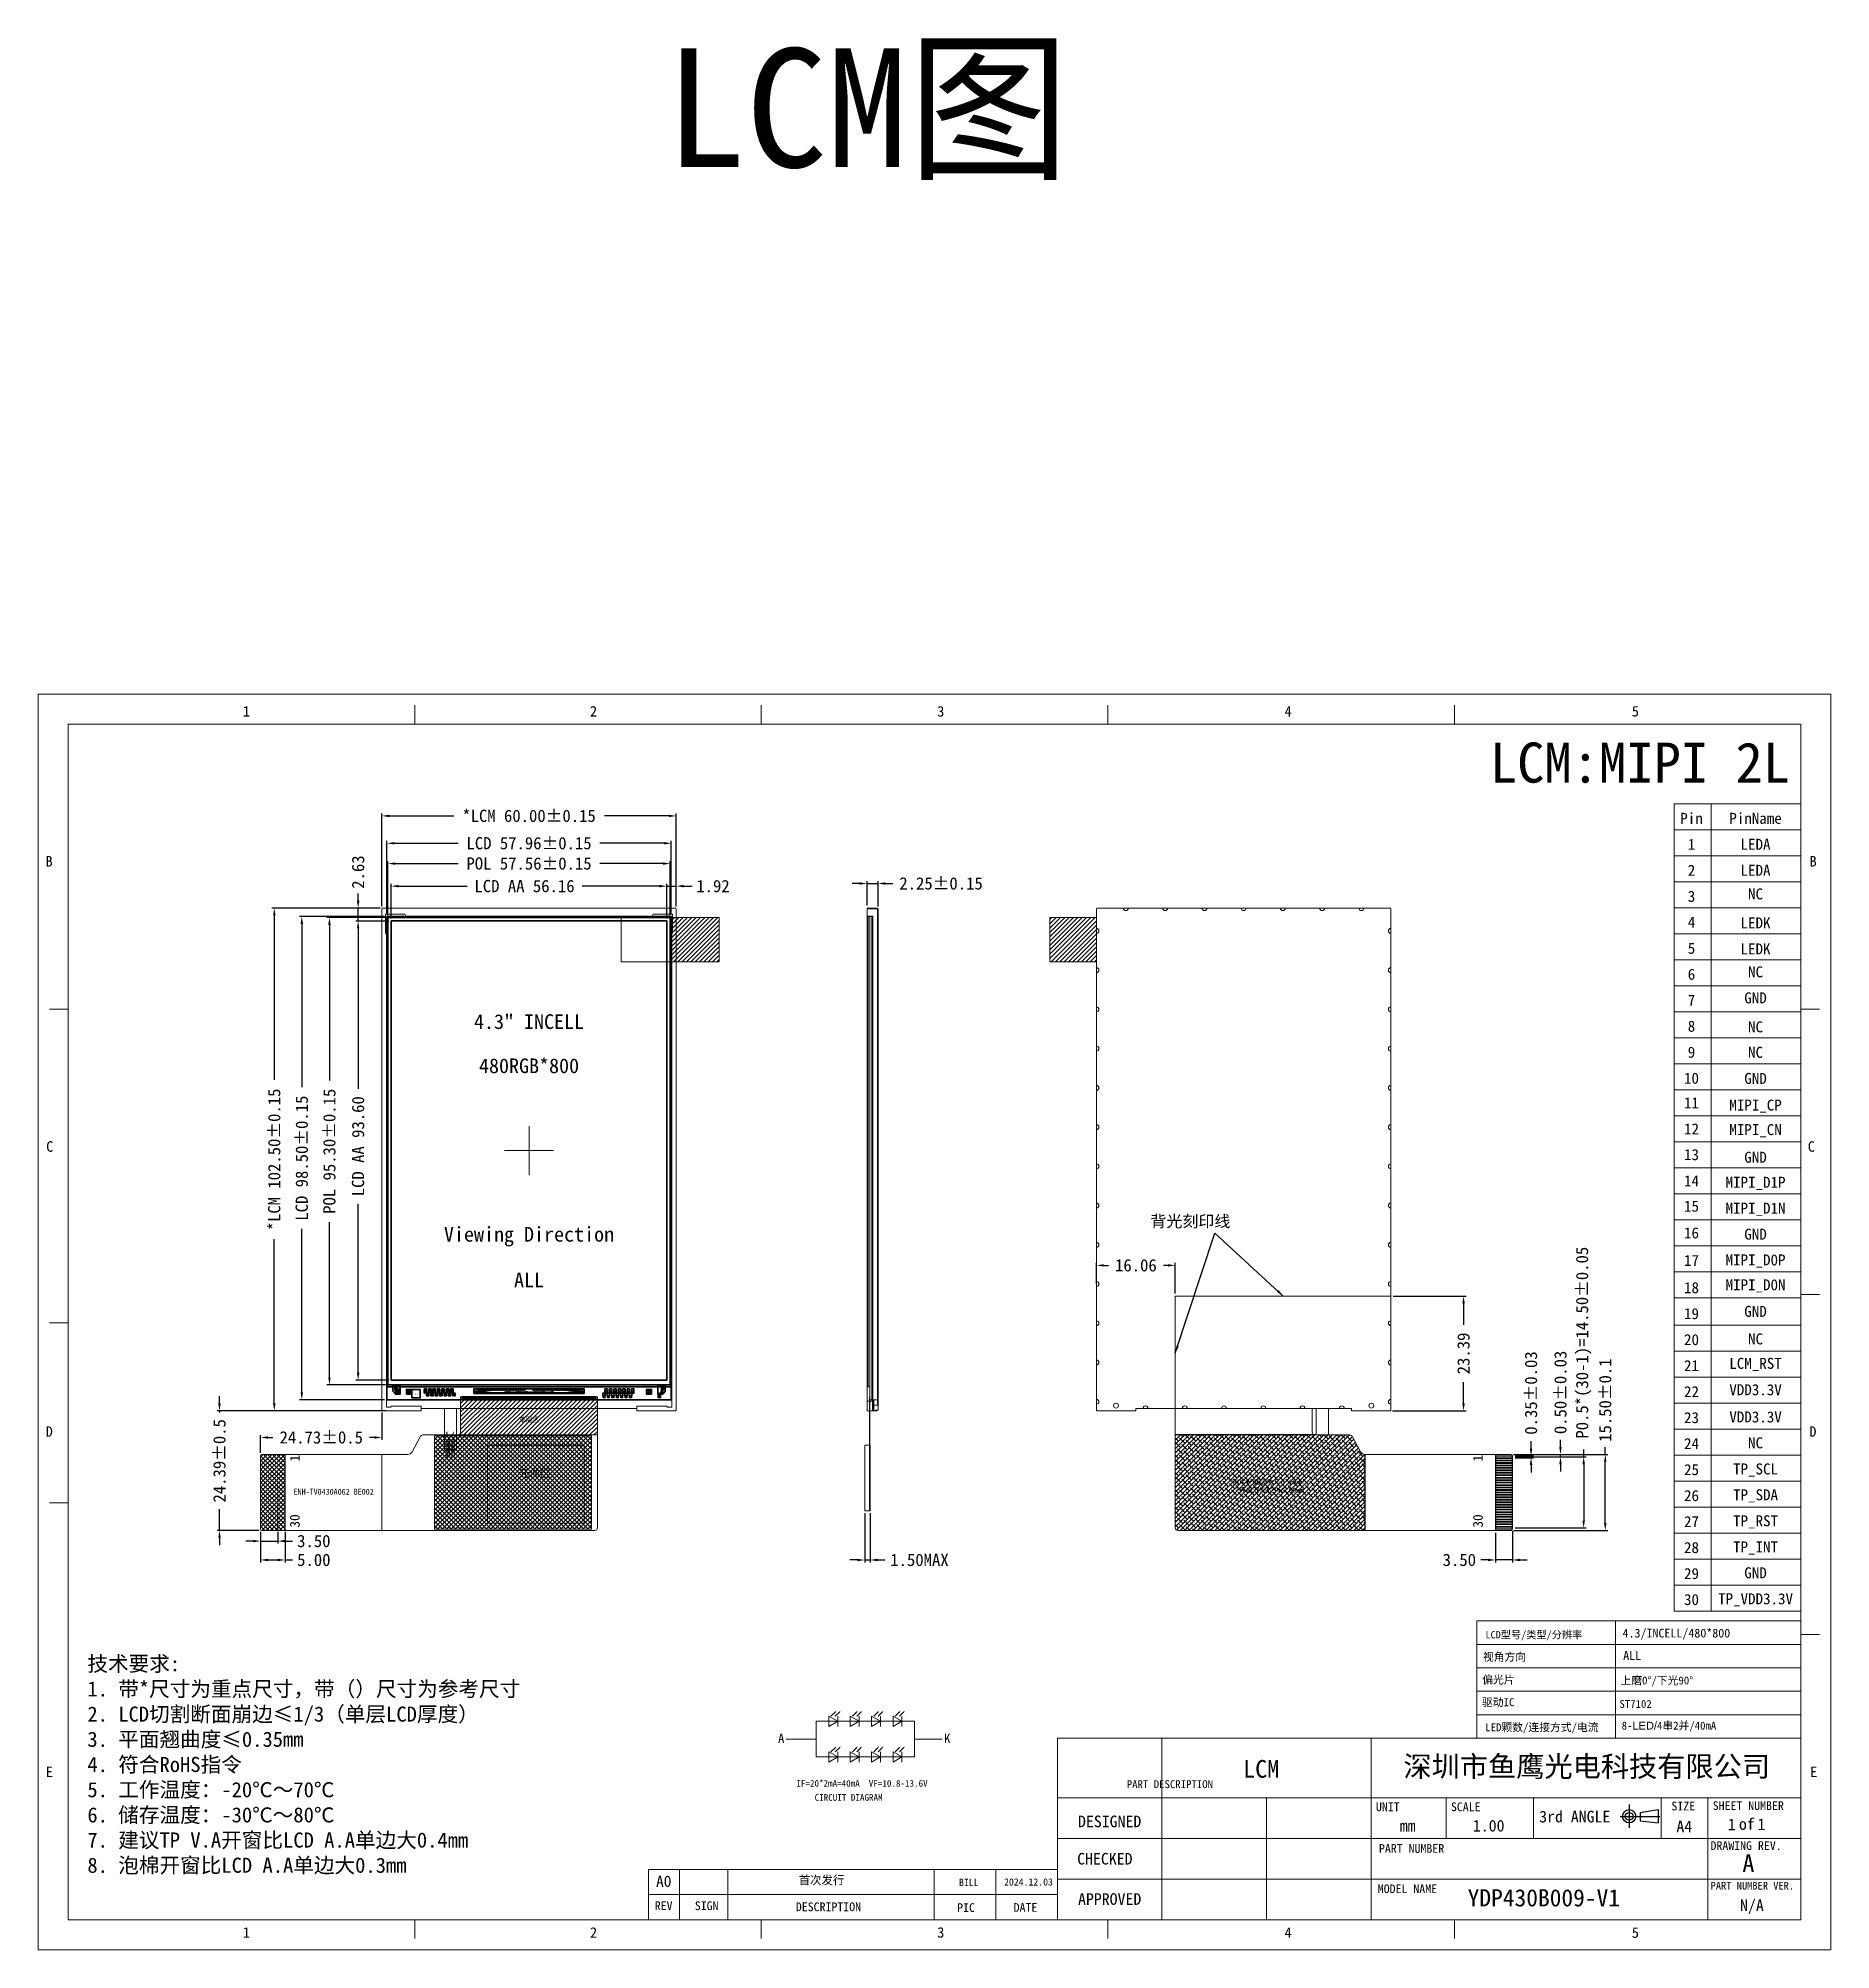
# Model space of a CAD drawing. Header units: inches. Extents: x 384 to 1427, y -468 to -47.
# Drawn here: x 384.1 to 749.5, y -464.8 to -75 of the extents above; entities that cross this region are included whole.
import ezdxf
from ezdxf.enums import TextEntityAlignment as Align

# ---------------------------------------------------------------- set-up
doc = ezdxf.new("R2010")
doc.units = ezdxf.units.IN
doc.header["$LTSCALE"] = 1.21
doc.header["$MEASUREMENT"] = 0
doc.header["$PDMODE"] = 3
doc.header["$PDSIZE"] = 0.3125
doc.layers.get('0').update_dxf_attribs({"linetype": 'CONTINUOUS'})
doc.layers.get('Defpoints').update_dxf_attribs({"linetype": 'CONTINUOUS'})
for name, color, linetype, lineweight in [('2ITO.drawing', 4, 'CONTINUOUS', 100), ('DIM', 123, 'CONTINUOUS', 9), ('FPC', 40, 'CONTINUOUS', 20), ('GATE.drawing', 3, 'CONTINUOUS', 100), ('LABEL.drawing', 7, 'CONTINUOUS', 100), ('LCD', 1, 'CONTINUOUS', 18), ('PVX.drawing', 8, 'CONTINUOUS', 100), ('TFT_line.drawing', 3, 'CONTINUOUS', 100)]:
    doc.layers.add(name, color=color, linetype=linetype, lineweight=lineweight)
for name, color, linetype in [('BL', 7, 'CONTINUOUS'), ('TOPOVERLAY', 2, 'CONTINUOUS'), ('TXT', 6, 'CONTINUOUS'), ('图框', 7, 'CONTINUOUS'), ('文字', 7, 'CONTINUOUS'), ('标 注', 3, 'CONTINUOUS')]:
    doc.layers.add(name, color=color, linetype=linetype)
doc.styles.get("Standard").update_dxf_attribs({"font": 'txt', "width": 0.8})
doc.styles.add('仿宋', font='', dxfattribs={"height": 2.5})
doc.styles.add('宋', font='')
doc.styles.add('宋体', font='')
doc.styles.add('黑体', font='')
doc.styles.get('仿宋').set_extended_font_data('FangSong_GB2312')
doc.styles.get('宋').set_extended_font_data('SimSun')
doc.styles.get('宋体').set_extended_font_data('SimSun')
doc.styles.get('黑体').set_extended_font_data('楷体_GB2312')
doc.dimstyles.new('HC-1', dxfattribs={"dimtxt": 2.5, "dimasz": 1.5, "dimexe": 0.5, "dimexo": 0.5, "dimgap": 0.9, "dimtad": 0, "dimzin": 0, "dimdsep": 46, "dimtxsty": '仿宋', "dimcen": 0.5, "dimclrd": 3, "dimclre": 3, "dimclrt": 3, "dimazin": 0, "dimtfac": 1, "dimtmove": 0, "dimatfit": 3, "dimfxl": 1, "dimtolj": 1, "dimtzin": 0, "dimarcsym": 0})

# ---------------------------------------------------------------- blocks, each defined once
blk = doc.blocks.new('THIRD-PROJ_BL0')
at = {"linetype": 'Continuous'}
blk.add_line((257.13, 38.11), (257.13, 34.11), dxfattribs=at)
at = {"color": 7, "linetype": 'Continuous'}
for p, q in [((259.04, 36.73), (262.11, 37.22)), ((259.04, 36.73), (259.04, 35.31)), ((262.11, 37.22), (262.11, 34.94)), ((255.59, 36.06), (262.41, 36.06)), ((259.04, 35.31), (262.11, 34.94))]:
    blk.add_line(p, q, dxfattribs=at)
for centre, radius in [((257.13, 36.08), 1.14), ((257.13, 36.06), 0.67)]:
    blk.add_circle(centre, radius, dxfattribs=at)
blk = doc.blocks.new('*D2')
at = {"color": 0, "lineweight": -2}
for p, q in [((454.11, -252.03), (454.11, -233.08)), ((455.61, -233.58), (468.76, -233.58)), ((512.61, -233.58), (499.46, -233.58)), ((514.11, -252.03), (514.11, -233.08))]:
    blk.add_line(p, q, dxfattribs=at)
at = {"color": 0}
for points in [[(455.61, -233.33), (455.61, -233.83), (454.11, -233.58)], [(512.61, -233.83), (512.61, -233.33), (514.11, -233.58)]]:
    blk.add_solid(points, dxfattribs=at)
at = {"layer": 'Defpoints', "color": 0}
for p in [(514.11, -233.58), (454.11, -252.53), (514.11, -252.53)]:
    blk.add_point(p, dxfattribs=at)
at = {"color": 7, "lineweight": 5, "insert": (484.11, -233.58), "char_height": 2.5, "attachment_point": 5, "style": '仿宋'}
blk.add_mtext('\\A1;*LCM 60.00%%P0.15', dxfattribs=at)
blk = doc.blocks.new('*D3')
at = {"color": 0, "lineweight": -2}
for p, q in [((453.76, -252.38), (431.68, -252.38)), ((432.18, -253.88), (432.18, -287.36)), ((432.18, -353.38), (432.18, -319.89)), ((453.99, -354.88), (431.68, -354.88))]:
    blk.add_line(p, q, dxfattribs=at)
at = {"color": 0}
for points in [[(432.43, -253.88), (431.93, -253.88), (432.18, -252.38)], [(431.93, -353.38), (432.43, -353.38), (432.18, -354.88)]]:
    blk.add_solid(points, dxfattribs=at)
at = {"layer": 'Defpoints', "color": 0}
for p in [(432.18, -252.38), (454.26, -252.38), (454.49, -354.88)]:
    blk.add_point(p, dxfattribs=at)
at = {"color": 7, "lineweight": 5, "insert": (432.18, -303.63), "char_height": 2.5, "attachment_point": 5, "rotation": 90, "style": '仿宋'}
blk.add_mtext('\\A1;*LCM 102.50%%P0.15', dxfattribs=at)
blk = doc.blocks.new('*D4')
at = {"color": 0, "lineweight": -2}
for p, q in [((455.13, -253.61), (455.13, -238.66)), ((456.63, -239.16), (469.67, -239.16)), ((511.59, -239.16), (498.55, -239.16)), ((513.09, -253.61), (513.09, -238.66))]:
    blk.add_line(p, q, dxfattribs=at)
at = {"color": 0}
for points in [[(456.63, -238.91), (456.63, -239.41), (455.13, -239.16)], [(511.59, -239.41), (511.59, -238.91), (513.09, -239.16)]]:
    blk.add_solid(points, dxfattribs=at)
at = {"layer": 'Defpoints', "color": 0}
for p in [(513.09, -239.16), (455.13, -254.11), (513.09, -254.11)]:
    blk.add_point(p, dxfattribs=at)
at = {"color": 7, "lineweight": 5, "insert": (484.11, -239.16), "char_height": 2.5, "attachment_point": 5, "style": '仿宋'}
blk.add_mtext('\\A1;LCD 57.96%%P0.15', dxfattribs=at)
blk = doc.blocks.new('*D5')
at = {"color": 0, "lineweight": -2}
for p, q in [((456.03, -254.51), (456.03, -247.4)), ((457.53, -247.9), (471.47, -247.9)), ((510.69, -247.9), (494.91, -247.9)), ((512.19, -254.51), (512.19, -247.4))]:
    blk.add_line(p, q, dxfattribs=at)
at = {"color": 0}
for points in [[(457.53, -247.65), (457.53, -248.15), (456.03, -247.9)], [(510.69, -248.15), (510.69, -247.65), (512.19, -247.9)]]:
    blk.add_solid(points, dxfattribs=at)
at = {"layer": 'Defpoints', "color": 0}
for p in [(512.19, -247.9), (456.03, -255.01), (512.19, -255.01)]:
    blk.add_point(p, dxfattribs=at)
at = {"color": 7, "lineweight": 5, "insert": (483.19, -247.9), "char_height": 2.5, "attachment_point": 5, "style": '仿宋'}
blk.add_mtext('\\A1;LCD AA 56.16', dxfattribs=at)
blk = doc.blocks.new('*D6')
at = {"color": 0, "lineweight": -2}
for p, q in [((454.63, -254.11), (437.29, -254.11)), ((437.79, -255.61), (437.79, -288.91)), ((437.79, -351.11), (437.79, -317.8)), ((454.63, -352.61), (437.29, -352.61))]:
    blk.add_line(p, q, dxfattribs=at)
at = {"color": 0}
for points in [[(438.04, -255.61), (437.54, -255.61), (437.79, -254.11)], [(437.54, -351.11), (438.04, -351.11), (437.79, -352.61)]]:
    blk.add_solid(points, dxfattribs=at)
at = {"layer": 'Defpoints', "color": 0}
for p in [(455.13, -254.11), (437.79, -352.61), (455.13, -352.61)]:
    blk.add_point(p, dxfattribs=at)
at = {"color": 7, "lineweight": 5, "insert": (437.79, -303.36), "char_height": 2.5, "attachment_point": 5, "rotation": 90, "style": '仿宋'}
blk.add_mtext('\\A1;LCD 98.50%%P0.15', dxfattribs=at)
blk = doc.blocks.new('*D7')
at = {"color": 0, "lineweight": -2}
for p, q in [((455.53, -255.01), (448.77, -255.01)), ((449.27, -256.51), (449.27, -289.2)), ((449.27, -347.11), (449.27, -312.65)), ((455.53, -348.61), (448.77, -348.61))]:
    blk.add_line(p, q, dxfattribs=at)
at = {"color": 0}
for points in [[(449.52, -256.51), (449.02, -256.51), (449.27, -255.01)], [(449.02, -347.11), (449.52, -347.11), (449.27, -348.61)]]:
    blk.add_solid(points, dxfattribs=at)
at = {"layer": 'Defpoints', "color": 0}
for p in [(449.27, -255.01), (456.03, -255.01), (456.03, -348.61)]:
    blk.add_point(p, dxfattribs=at)
at = {"color": 7, "lineweight": 5, "insert": (449.27, -300.93), "char_height": 2.5, "attachment_point": 5, "rotation": 90, "style": '仿宋'}
blk.add_mtext('\\A1;LCD AA 93.60', dxfattribs=at)
blk = doc.blocks.new('*D8')
at = {"color": 0, "lineweight": -2}
for p, q in [((455.33, -253.81), (455.33, -242.8)), ((456.83, -243.3), (469.65, -243.3)), ((511.39, -243.3), (498.57, -243.3)), ((512.89, -253.81), (512.89, -242.8))]:
    blk.add_line(p, q, dxfattribs=at)
at = {"color": 0}
for points in [[(456.83, -243.05), (456.83, -243.55), (455.33, -243.3)], [(511.39, -243.55), (511.39, -243.05), (512.89, -243.3)]]:
    blk.add_solid(points, dxfattribs=at)
at = {"layer": 'Defpoints', "color": 0}
for p in [(512.89, -243.3), (455.33, -254.31), (512.89, -254.31)]:
    blk.add_point(p, dxfattribs=at)
at = {"color": 7, "lineweight": 5, "insert": (484.11, -243.3), "char_height": 2.5, "attachment_point": 5, "style": '仿宋'}
blk.add_mtext('\\A1;POL 57.56%%P0.15', dxfattribs=at)
blk = doc.blocks.new('*D9')
at = {"color": 0, "lineweight": -2}
for p, q in [((454.83, -254.31), (442.92, -254.31)), ((443.42, -255.81), (443.42, -287.5)), ((443.42, -348.11), (443.42, -316.41)), ((454.83, -349.61), (442.92, -349.61))]:
    blk.add_line(p, q, dxfattribs=at)
at = {"color": 0}
for points in [[(443.67, -255.81), (443.17, -255.81), (443.42, -254.31)], [(443.17, -348.11), (443.67, -348.11), (443.42, -349.61)]]:
    blk.add_solid(points, dxfattribs=at)
at = {"layer": 'Defpoints', "color": 0}
for p in [(455.33, -254.31), (443.42, -349.61), (455.33, -349.61)]:
    blk.add_point(p, dxfattribs=at)
at = {"color": 7, "lineweight": 5, "insert": (443.42, -301.96), "char_height": 2.5, "attachment_point": 5, "rotation": 90, "style": '仿宋'}
blk.add_mtext('\\A1;POL 95.30%%P0.15', dxfattribs=at)
blk = doc.blocks.new('*D10')
at = {"color": 0, "lineweight": -2}
for p, q in [((421.01, -353.38), (421.01, -351.88)), ((454.96, -354.88), (420.51, -354.88)), ((421.01, -354.88), (421.01, -355.23)), ((421.01, -379.27), (421.01, -374.91)), ((429.08, -379.27), (420.51, -379.27)), ((421.01, -380.77), (421.01, -382.27))]:
    blk.add_line(p, q, dxfattribs=at)
at = {"color": 0}
for points in [[(420.76, -353.38), (421.26, -353.38), (421.01, -354.88)], [(421.26, -380.77), (420.76, -380.77), (421.01, -379.27)]]:
    blk.add_solid(points, dxfattribs=at)
at = {"layer": 'Defpoints', "color": 0}
for p in [(421.01, -354.88), (455.46, -354.88), (429.58, -379.27)]:
    blk.add_point(p, dxfattribs=at)
at = {"color": 7, "lineweight": 5, "insert": (421.01, -365.07), "char_height": 2.5, "attachment_point": 5, "rotation": 90, "style": '仿宋'}
blk.add_mtext('\\A1;24.39%%P0.5', dxfattribs=at)
blk = doc.blocks.new('*D11')
at = {"color": 0, "lineweight": -2}
for p, q in [((510.69, -247.9), (509.19, -247.9)), ((512.19, -254.51), (512.19, -247.4)), ((512.19, -247.9), (514.11, -247.9)), ((514.11, -252.03), (514.11, -247.4)), ((515.61, -247.9), (517.37, -247.9))]:
    blk.add_line(p, q, dxfattribs=at)
at = {"color": 0}
for points in [[(510.69, -248.15), (510.69, -247.65), (512.19, -247.9)], [(515.61, -247.65), (515.61, -248.15), (514.11, -247.9)]]:
    blk.add_solid(points, dxfattribs=at)
at = {"layer": 'Defpoints', "color": 0}
for p in [(514.11, -247.9), (514.11, -252.53), (512.19, -255.01)]:
    blk.add_point(p, dxfattribs=at)
at = {"color": 7, "lineweight": 5, "insert": (521.61, -247.9), "char_height": 2.5, "attachment_point": 5, "style": '仿宋'}
blk.add_mtext('\\A1;1.92', dxfattribs=at)
blk = doc.blocks.new('*D12')
at = {"color": 0, "lineweight": -2}
for p, q in [((449.27, -250.88), (449.27, -249.38)), ((453.76, -252.38), (448.77, -252.38)), ((449.27, -255.01), (449.27, -252.38)), ((455.53, -255.01), (448.77, -255.01)), ((449.27, -256.51), (449.27, -258.01))]:
    blk.add_line(p, q, dxfattribs=at)
at = {"color": 0}
for points in [[(449.02, -250.88), (449.52, -250.88), (449.27, -252.38)], [(449.52, -256.51), (449.02, -256.51), (449.27, -255.01)]]:
    blk.add_solid(points, dxfattribs=at)
at = {"layer": 'Defpoints', "color": 0}
for p in [(449.27, -252.38), (454.26, -252.38), (456.03, -255.01)]:
    blk.add_point(p, dxfattribs=at)
at = {"color": 7, "lineweight": 5, "insert": (449.27, -245.03), "char_height": 2.5, "attachment_point": 5, "rotation": 90, "style": '仿宋'}
blk.add_mtext('\\A1;2.63', dxfattribs=at)
blk = doc.blocks.new('*U1')
at = {"layer": '图框', "color": 2, "linetype": 'ByBlock'}
blk.add_lwpolyline([(-0.175, -1.75), (0.175, -1.75), (0.175, 1.75), (-0.175, 1.75)], close=True, dxfattribs=at)
blk = doc.blocks.new('*D13')
at = {"color": 0, "lineweight": -2}
for p, q in [((681.11, -379.77), (681.11, -385.79)), ((684.61, -379.44), (684.61, -385.79)), ((679.61, -385.29), (678.11, -385.29)), ((684.61, -385.29), (681.11, -385.29)), ((686.11, -385.29), (687.61, -385.29))]:
    blk.add_line(p, q, dxfattribs=at)
at = {"color": 0}
for points in [[(679.61, -385.54), (679.61, -385.04), (681.11, -385.29)], [(686.11, -385.04), (686.11, -385.54), (684.61, -385.29)]]:
    blk.add_solid(points, dxfattribs=at)
at = {"layer": 'Defpoints', "color": 0}
for p in [(681.11, -379.27), (684.61, -378.94), (681.11, -385.29)]:
    blk.add_point(p, dxfattribs=at)
at = {"color": 7, "lineweight": 5, "insert": (673.75, -385.29), "char_height": 2.5, "attachment_point": 5, "style": '仿宋'}
blk.add_mtext('\\A1;3.50', dxfattribs=at)
blk = doc.blocks.new('*D14')
at = {"color": 0, "lineweight": -2}
for p, q in [((694.37, -362.27), (694.37, -360.77)), ((684.81, -363.77), (694.87, -363.77)), ((685.11, -364.27), (694.87, -364.27)), ((694.37, -364.27), (694.37, -363.77)), ((694.37, -365.77), (694.37, -367.27))]:
    blk.add_line(p, q, dxfattribs=at)
at = {"color": 0}
for points in [[(694.12, -362.27), (694.62, -362.27), (694.37, -363.77)], [(694.62, -365.77), (694.12, -365.77), (694.37, -364.27)]]:
    blk.add_solid(points, dxfattribs=at)
at = {"layer": 'Defpoints', "color": 0}
for p in [(684.31, -363.77), (684.61, -364.27), (694.37, -363.77)]:
    blk.add_point(p, dxfattribs=at)
at = {"color": 7, "lineweight": 5, "insert": (694.37, -351.13), "char_height": 2.5, "attachment_point": 5, "rotation": 90, "style": '仿宋'}
blk.add_mtext('\\A1;0.50\\fFangSong_GB2312|b0|i0|c134|p49;±0.03', dxfattribs=at)
blk = doc.blocks.new('*D15')
at = {"color": 0, "lineweight": -2}
for p, q in [((688.37, -362.59), (688.37, -361.09)), ((685.11, -364.09), (688.87, -364.09)), ((685.11, -364.44), (688.87, -364.44)), ((688.37, -364.44), (688.37, -364.09)), ((688.37, -365.94), (688.37, -367.44))]:
    blk.add_line(p, q, dxfattribs=at)
at = {"color": 0}
for points in [[(688.12, -362.59), (688.62, -362.59), (688.37, -364.09)], [(688.62, -365.94), (688.12, -365.94), (688.37, -364.44)]]:
    blk.add_solid(points, dxfattribs=at)
at = {"layer": 'Defpoints', "color": 0}
for p in [(684.61, -364.09), (684.61, -364.44), (688.37, -364.09)]:
    blk.add_point(p, dxfattribs=at)
at = {"color": 7, "lineweight": 5, "insert": (688.37, -351.25), "char_height": 2.5, "attachment_point": 5, "rotation": 90, "style": '仿宋'}
blk.add_mtext('\\A1;0.35%%P0.03', dxfattribs=at)
blk = doc.blocks.new('*D16')
at = {"color": 0, "lineweight": -2}
for p, q in [((685.11, -364.27), (699.6, -364.27)), ((699.1, -364.27), (699.1, -362.77)), ((699.1, -365.77), (699.1, -377.27)), ((685.11, -378.77), (699.6, -378.77))]:
    blk.add_line(p, q, dxfattribs=at)
at = {"color": 0}
for points in [[(699.35, -365.77), (698.85, -365.77), (699.1, -364.27)], [(698.85, -377.27), (699.35, -377.27), (699.1, -378.77)]]:
    blk.add_solid(points, dxfattribs=at)
at = {"layer": 'Defpoints', "color": 0}
for p in [(684.61, -364.27), (684.61, -378.77), (699.1, -378.77)]:
    blk.add_point(p, dxfattribs=at)
at = {"color": 7, "lineweight": 5, "insert": (699.1, -340.99), "char_height": 2.5, "attachment_point": 5, "rotation": 90, "style": '仿宋'}
blk.add_mtext('\\A1;P0.5*(30-1)=14.50±0.05', dxfattribs=at)
blk = doc.blocks.new('*D17')
at = {"color": 0, "lineweight": -2}
for p, q in [((703.5, -363.77), (703.5, -362.27)), ((684.81, -363.77), (704, -363.77)), ((703.5, -377.77), (703.5, -365.27)), ((684.81, -379.27), (704, -379.27))]:
    blk.add_line(p, q, dxfattribs=at)
at = {"color": 0}
for points in [[(703.75, -365.27), (703.25, -365.27), (703.5, -363.77)], [(703.25, -377.77), (703.75, -377.77), (703.5, -379.27)]]:
    blk.add_solid(points, dxfattribs=at)
at = {"layer": 'Defpoints', "color": 0}
for p in [(684.31, -363.77), (703.5, -363.77), (684.31, -379.27)]:
    blk.add_point(p, dxfattribs=at)
at = {"color": 7, "lineweight": 5, "insert": (703.5, -352.7), "char_height": 2.5, "attachment_point": 5, "rotation": 90, "style": '仿宋'}
blk.add_mtext('\\A1;15.50\\fFangSong_GB2312|b0|i0|c134|p49;±0.1', dxfattribs=at)
blk = doc.blocks.new('*D18')
at = {"color": 0, "lineweight": -2}
for p, q in [((552.53, -375.76), (552.53, -385.79)), ((553.65, -375.76), (553.65, -385.79)), ((551.03, -385.29), (549.53, -385.29)), ((552.53, -385.29), (553.65, -385.29)), ((555.15, -385.29), (556.65, -385.29))]:
    blk.add_line(p, q, dxfattribs=at)
at = {"color": 0}
for points in [[(551.03, -385.54), (551.03, -385.04), (552.53, -385.29)], [(555.15, -385.04), (555.15, -385.54), (553.65, -385.29)]]:
    blk.add_solid(points, dxfattribs=at)
at = {"layer": 'Defpoints', "color": 0}
for p in [(552.53, -375.26), (553.65, -375.26), (553.65, -385.29)]:
    blk.add_point(p, dxfattribs=at)
at = {"color": 7, "lineweight": 5, "insert": (563.7, -385.29), "char_height": 2.5, "attachment_point": 5, "style": '仿宋'}
blk.add_mtext('\\A1;1.50MAX', dxfattribs=at)
blk = doc.blocks.new('*D19')
at = {"color": 0, "lineweight": -2}
for p, q in [((551.51, -247.36), (550.01, -247.36)), ((553.01, -251.88), (553.01, -246.86)), ((553.01, -247.36), (555.26, -247.36)), ((555.26, -252.08), (555.26, -246.86)), ((556.76, -247.36), (558.26, -247.36))]:
    blk.add_line(p, q, dxfattribs=at)
at = {"color": 0}
for points in [[(551.51, -247.61), (551.51, -247.11), (553.01, -247.36)], [(556.76, -247.11), (556.76, -247.61), (555.26, -247.36)]]:
    blk.add_solid(points, dxfattribs=at)
at = {"layer": 'Defpoints', "color": 0}
for p in [(555.26, -247.36), (553.01, -252.38), (555.26, -252.58)]:
    blk.add_point(p, dxfattribs=at)
at = {"color": 7, "lineweight": 5, "insert": (568.1, -247.36), "char_height": 2.5, "attachment_point": 5, "style": '仿宋'}
blk.add_mtext('\\A1;2.25%%P0.15', dxfattribs=at)
blk = doc.blocks.new('*D20')
at = {"color": 0, "lineweight": -2}
for p, q in [((454.11, -355.23), (454.11, -360.81)), ((429.38, -363.47), (429.38, -359.81)), ((430.88, -360.31), (431.91, -360.31)), ((452.61, -360.31), (451.58, -360.31))]:
    blk.add_line(p, q, dxfattribs=at)
at = {"color": 0}
for points in [[(430.88, -360.06), (430.88, -360.56), (429.38, -360.31)], [(452.61, -360.56), (452.61, -360.06), (454.11, -360.31)]]:
    blk.add_solid(points, dxfattribs=at)
at = {"layer": 'Defpoints', "color": 0}
for p in [(454.11, -354.73), (454.11, -360.31), (429.38, -363.97)]:
    blk.add_point(p, dxfattribs=at)
at = {"color": 7, "lineweight": 5, "insert": (441.75, -360.31), "char_height": 2.5, "attachment_point": 5, "style": '仿宋'}
blk.add_mtext('\\A1;24.73%%P0.5', dxfattribs=at)
blk = doc.blocks.new('*D21')
at = {"color": 0, "lineweight": -2}
for p, q in [((427.88, -381.44), (426.38, -381.44)), ((429.38, -379.57), (429.38, -381.94)), ((429.38, -381.44), (432.88, -381.44)), ((432.88, -379.57), (432.88, -381.94)), ((434.38, -381.44), (435.88, -381.44))]:
    blk.add_line(p, q, dxfattribs=at)
at = {"color": 0}
for points in [[(427.88, -381.69), (427.88, -381.19), (429.38, -381.44)], [(434.38, -381.19), (434.38, -381.69), (432.88, -381.44)]]:
    blk.add_solid(points, dxfattribs=at)
at = {"layer": 'Defpoints', "color": 0}
for p in [(429.38, -379.07), (432.88, -379.07), (432.88, -381.44)]:
    blk.add_point(p, dxfattribs=at)
at = {"color": 7, "lineweight": 5, "insert": (440.24, -381.44), "char_height": 2.5, "attachment_point": 5, "style": '仿宋'}
blk.add_mtext('\\A1;3.50', dxfattribs=at)
blk = doc.blocks.new('*D22')
at = {"color": 0, "lineweight": -2}
for p, q in [((429.38, -379.57), (429.38, -385.79)), ((434.38, -379.57), (434.38, -385.79)), ((430.88, -385.29), (432.88, -385.29)), ((434.38, -385.29), (435.88, -385.29))]:
    blk.add_line(p, q, dxfattribs=at)
at = {"color": 0}
for points in [[(430.88, -385.04), (430.88, -385.54), (429.38, -385.29)], [(432.88, -385.54), (432.88, -385.04), (434.38, -385.29)]]:
    blk.add_solid(points, dxfattribs=at)
at = {"layer": 'Defpoints', "color": 0}
for p in [(429.38, -379.07), (434.38, -379.07), (434.38, -385.29)]:
    blk.add_point(p, dxfattribs=at)
at = {"color": 7, "lineweight": 5, "insert": (440.24, -385.29), "char_height": 2.5, "attachment_point": 5, "style": '仿宋'}
blk.add_mtext('\\A1;5.00', dxfattribs=at)
blk = doc.blocks.new('fpc_mark')
h = blk.add_hatch(color=3)
h.dxf.hatch_style = 1
h.paths.add_polyline_path([(0.34, 0.3017), (0, 0.3017), (0, 0.2), (0.34, 0.2), (0.34, 0), (0.4417, 0), (0.4417, 0.5017), (0.34, 0.5017)])
at = {"layer": 'GATE.drawing', "color": 3, "linetype": 'Continuous', "lineweight": 100}
blk.add_lwpolyline([(0.34, 0.3017), (0, 0.3017), (0, 0.2), (0.34, 0.2), (0.34, 0), (0.4417, 0), (0.4417, 0.5017), (0.34, 0.5017)], close=True, dxfattribs=at)
at = {"layer": 'TFT_line.drawing', "color": 3, "linetype": 'Continuous', "lineweight": 100}
blk.add_lwpolyline([(0.34085, 0.30085), (0.00085, 0.30085), (0.00085, 0.20085), (0.34085, 0.20085), (0.34085, 0.00085), (0.44085, 0.00085), (0.44085, 0.50085), (0.34085, 0.50085)], close=True, dxfattribs=at)
blk = doc.blocks.new('fpc_pin_dummy')
at = {"layer": '2ITO.drawing', "color": 4, "linetype": 'Continuous', "lineweight": 100}
blk.add_lwpolyline([(0, 0), (0.06, 0), (0.06, 0.5), (0, 0.5)], close=True, dxfattribs=at)
at = {"layer": 'TFT_line.drawing', "color": 3, "linetype": 'Continuous', "lineweight": 100}
blk.add_lwpolyline([(0, 0), (0.06, 0), (0.06, 0.5), (0, 0.5)], close=True, dxfattribs=at)
blk = doc.blocks.new('fpc_name')
at = {"layer": 'LABEL.drawing', "color": 7, "linetype": 'Continuous', "lineweight": 100}
for s, p in [('DUMMY', (0.03143, 0.22667)), ('GNDA', (0.14143, 0.22667)), ('GNDA', (0.25143, 0.22667)), ('GNDA', (0.36143, 0.22667)), ('FOG_TEST2', (0.47143, 0.22667)), ('FOG_TEST1', (0.58143, 0.22667)), ('NULL', (0.69143, 0.22667)), ('GND_E', (0.80143, 0.22667)), ('GND_E', (0.91143, 0.22667)), ('GND_E', (1.02143, 0.22667)), ('GND_DG', (1.13143, 0.22667)), ('GND_DB', (1.24143, 0.22667)), ('VGLI', (1.35143, 0.22667)), ('TVL_R', (1.46143, 0.22667)), ('TVL_R', (1.57143, 0.22667)), ('TVH_R', (1.68143, 0.22667)), ('TVH_R', (1.79143, 0.22667)), ('VGH', (1.90143, 0.22667)), ('VGHO1', (2.01143, 0.22667)), ('VSSA_REF', (2.12143, 0.22667)), ('VSSA_REF', (2.23143, 0.22667)), ('AGNDS', (2.34143, 0.22667)), ('VSSA_R', (2.45143, 0.22667)), ('AVDDT_R', (2.56143, 0.22667)), ('IOVCC_AR', (2.67143, 0.22667)), ('DGND', (2.78143, 0.22667)), ('VDD', (2.89143, 0.22667)), ('VDD', (3.00143, 0.22667)), ('AVDDS', (3.11143, 0.22667)), ('AVEES', (3.22143, 0.22667)), ('AVEEP', (3.33143, 0.22667)), ('AVEEP', (3.44143, 0.22667)), ('AGNDP', (3.55143, 0.22667)), ('AGNDP', (3.66143, 0.22667)), ('VGL', (3.77143, 0.22667)), ('COGTEST[4]', (3.88143, 0.22667)), ('COGTEST[3]', (3.99143, 0.22667)), ('AVDDP', (4.10143, 0.22667)), ('AVDDP', (4.21143, 0.22667)), ('VCOM_PASS_R', (4.32143, 0.22667)), ('IOVCCS', (4.43143, 0.22667)), ('GVDDN', (4.54143, 0.22667)), ('GVDDP', (4.65143, 0.22667)), ('VPP', (4.76143, 0.22667)), ('AVDDS', (4.87143, 0.22667)), ('AVEES', (4.98143, 0.22667)), ('AGNDS', (5.09143, 0.22667)), ('AVDDR', (5.20143, 0.22667)), ('AVEER', (5.31143, 0.22667)), ('VCOM', (5.42143, 0.22667)), ('VCOM', (5.53143, 0.22667)), ('IOVCCR', (5.64143, 0.22667)), ('AGNDR', (5.75143, 0.22667)), ('VDD', (5.86143, 0.22667)), ('VDD', (5.97143, 0.22667)), ('IOVCC', (6.08143, 0.22667)), ('IOVCC', (6.19143, 0.22667)), ('DGND', (6.30143, 0.22667)), ('DPHYVCC', (6.41143, 0.22667)), ('DPHYGND', (6.52143, 0.22667)), ('DATA3N', (6.63143, 0.22667)), ('DATA3N', (6.74143, 0.22667)), ('DUMMY', (6.85126, 0.22667)), ('DATA3P', (6.96143, 0.22667)), ('DATA3P', (7.07143, 0.22667)), ('DPHYGND', (7.18143, 0.22667)), ('DATA0N', (7.29143, 0.22667)), ('DATA0N', (7.40143, 0.22667)), ('DUMMY', (7.51254, 0.22667)), ('DATA0P', (7.62143, 0.22667)), ('DATA0P', (7.73143, 0.22667)), ('DPHYGND', (7.84143, 0.22667)), ('CLKN', (7.95143, 0.22667)), ('CLKN', (8.06143, 0.22667)), ('DUMMY', (8.17123, 0.22667)), ('CLKP', (8.28143, 0.22667)), ('CLKP', (8.39143, 0.22667)), ('DPHYGND', (8.50143, 0.22667)), ('DATA1N', (8.61143, 0.22667)), ('DATA1N', (8.72143, 0.22667)), ('DUMMY', (8.83143, 0.22667)), ('DATA1P', (8.94143, 0.22667)), ('DATA1P', (9.05143, 0.22667)), ('DPHYGND', (9.16143, 0.22667)), ('DATA2N', (9.27143, 0.22667)), ('DATA2N', (9.38143, 0.22667)), ('DUMMY', (9.49143, 0.22667)), ('DATA2P', (9.60143, 0.22667)), ('DATA2P', (9.71143, 0.22667)), ('DPHYGND', (9.82143, 0.22667)), ('VDDM', (9.93143, 0.22667)), ('DPHYVCC', (10.04143, 0.22667)), ('DGND', (10.15143, 0.22667)), ('AGNDS', (10.26143, 0.22667)), ('VSYNCX', (10.37143, 0.22667)), ('HSYNCX', (10.48143, 0.22667)), ('PCLK', (10.59143, 0.22667)), ('ENABLE', (10.70143, 0.22667)), ('D[23]', (10.81143, 0.22667)), ('D[22]', (10.92143, 0.22667)), ('D[21]', (11.03143, 0.22667)), ('D[20]', (11.14143, 0.22667)), ('D[19]', (11.25143, 0.22667)), ('D[18]', (11.36143, 0.22667)), ('D[17]', (11.47143, 0.22667)), ('D[16]', (11.58143, 0.22667)), ('D[15]', (11.69143, 0.22667)), ('D[14]', (11.80143, 0.22667)), ('D[13]', (11.91143, 0.22667)), ('D[12]', (12.02143, 0.22667)), ('D[11]', (12.13143, 0.22667)), ('D[10]', (12.24143, 0.22667)), ('D[9]', (12.35143, 0.22667)), ('D[8]', (12.46143, 0.22667)), ('D[7]', (12.57143, 0.22667)), ('D[6]', (12.68143, 0.22667)), ('D[5]', (12.79143, 0.22667)), ('D[4]', (12.90143, 0.22667)), ('D[3]', (13.01143, 0.22667)), ('D[2]', (13.12143, 0.22667)), ('D[1]', (13.23143, 0.22667)), ('D[0]', (13.34143, 0.22667)), ('SCL', (13.45143, 0.22667)), ('DCX', (13.56143, 0.22667)), ('CSX', (13.67143, 0.22667)), ('SDA', (13.78143, 0.22667)), ('SDO', (13.89143, 0.22667)), ('IOVCC', (14.00143, 0.22667)), ('DGND', (14.11143, 0.22667)), ('AGNDG', (14.22143, 0.22667)), ('VCOM', (14.33143, 0.22667)), ('VCOM', (14.44143, 0.22667)), ('AVEES', (14.55143, 0.22667)), ('AVDDS', (14.66143, 0.22667)), ('SWIRE', (14.77143, 0.22667)), ('RESX', (14.88143, 0.22667)), ('LANSEL[1]', (14.99143, 0.22667)), ('LANSEL[0]', (15.10143, 0.22667)), ('FRM', (15.21143, 0.22667)), ('DSWAP[1]', (15.32143, 0.22667)), ('DSWAP[0]', (15.43143, 0.22667)), ('IM[2]', (15.54143, 0.22667)), ('IM[1]', (15.65143, 0.22667)), ('IM[0]', (15.76143, 0.22667)), ('PNSWAP', (15.87143, 0.22667)), ('LEDPWM', (15.98143, 0.22667)), ('TE', (16.09143, 0.22667)), ('TP_TEST_EN', (16.20143, 0.22667)), ('TP_FLASH_SCK', (16.31143, 0.22667)), ('TP_FLASH_MOSI', (16.42143, 0.22667)), ('TP_FLASH_MISO', (16.53129, 0.22667)), ('TP_FLASH_CS', (16.64143, 0.22667)), ('TP_SPI_SCLK', (16.75143, 0.22667)), ('TP_SPI_MOSI', (16.86143, 0.22667)), ('TP_SPI_MISO', (16.97143, 0.22667)), ('TP_SPI_CS', (17.08143, 0.22667)), ('TP_I2C1_SCL', (17.19143, 0.22667)), ('TP_I2C1_SDA', (17.30143, 0.22667)), ('TP_INT', (17.41143, 0.22667)), ('DGND', (17.52143, 0.22667)), ('IOVCC', (17.63143, 0.22667)), ('IOVCC', (17.74143, 0.22667)), ('RST_OR_ENB', (17.85143, 0.22667)), ('TP_OPT_1', (17.96143, 0.22667)), ('FLASH_HOLD', (18.07143, 0.22667)), ('FLASH_WP', (18.18143, 0.22667)), ('TP_UART_TX', (18.29143, 0.22667)), ('VCSW2', (18.40143, 0.22667)), ('VCSW1', (18.51143, 0.22667)), ('PWR_MODE', (18.62143, 0.22667)), ('TP_RESX', (18.73143, 0.22667)), ('IM_SPI', (18.84143, 0.22667)), ('VCI', (18.95143, 0.22667)), ('AGNDS', (19.06143, 0.22667)), ('IOVCCS', (19.17143, 0.22667)), ('IOVCC_OSC', (19.28143, 0.22667)), ('VSSD_OSC', (19.39143, 0.22667)), ('VCOM', (19.50143, 0.22667)), ('VCOM', (19.61143, 0.22667)), ('VSSA_VL', (19.72143, 0.22667)), ('VSSA_VL', (19.83143, 0.22667)), ('VSSA_M', (19.94143, 0.22667)), ('VSSA_M', (20.05143, 0.22667)), ('AVDDT_M', (20.16143, 0.22667)), ('AVDDT_M', (20.27143, 0.22667)), ('TVL_M', (20.38143, 0.22667)), ('TVL_M', (20.49143, 0.22667)), ('TVH_M', (20.60143, 0.22667)), ('TVH_M', (20.71143, 0.22667)), ('AGNDR', (20.82143, 0.22667)), ('IOVCC_AM', (20.93143, 0.22667)), ('IOVCC_AM', (21.04143, 0.22667)), ('VGH', (21.15143, 0.22667)), ('VGH', (21.26143, 0.22667)), ('AVEEP', (21.37143, 0.22667)), ('AVEEP', (21.48143, 0.22667)), ('VCOM_PASS_L', (21.59143, 0.22667)), ('AVDDP', (21.70143, 0.22667)), ('AVDDP', (21.81143, 0.22667)), ('AGNDP', (21.92143, 0.22667)), ('VCOM_OPT', (22.03143, 0.22667)), ('VAG', (22.14143, 0.22667)), ('VAG', (22.25143, 0.22667)), ('COGTEST[2]', (22.36143, 0.22667)), ('COGTEST[1]', (22.47143, 0.22667)), ('VDD', (22.58143, 0.22667)), ('DGND', (22.69143, 0.22667)), ('AVDDS', (22.80143, 0.22667)), ('AVEES', (22.91143, 0.22667)), ('AVDDT_L', (23.02143, 0.22667)), ('IOVCC_AL', (23.13143, 0.22667)), ('AGNDS', (23.24143, 0.22667)), ('VSSA_L', (23.35143, 0.22667)), ('VSSA_REF', (23.46143, 0.22667)), ('VSSA_REF', (23.57143, 0.22667)), ('VGH', (23.68143, 0.22667)), ('VGHO1', (23.79143, 0.22667)), ('TVH_L', (23.90143, 0.22667)), ('TVH_L', (24.01143, 0.22667)), ('TVL_L', (24.12143, 0.22667)), ('TVL_L', (24.23143, 0.22667)), ('VGL', (24.34143, 0.22667)), ('DUMMY', (24.45143, 0.22667)), ('GND_DR', (24.56143, 0.22667)), ('VGL_SW', (24.67143, 0.22667)), ('GND_E', (24.78143, 0.22667)), ('GND_E', (24.89143, 0.22667)), ('GND_E', (25.00143, 0.22667)), ('NULL', (25.11143, 0.22667)), ('FOG_TEST2', (25.22143, 0.22667)), ('FOG_TEST1', (25.33143, 0.22667)), ('GNDA', (25.44143, 0.22667)), ('GNDA', (25.55143, 0.22667)), ('GNDA', (25.66143, 0.22667)), ('DUMMY', (25.77143, 0.22667))]:
    blk.add_text(s, height=0.04, rotation=90, dxfattribs=at).set_placement(p, align=Align.MIDDLE_CENTER)
blk = doc.blocks.new('fpc_pin')
at = {"layer": 'TFT_line.drawing', "color": 3, "linetype": 'Continuous', "lineweight": 100}
blk.add_lwpolyline([(0, 0), (0.06, 0), (0.06, 0.5), (0, 0.5)], close=True, dxfattribs=at)
blk = doc.blocks.new('fpc_all')
at = {"layer": 'TFT_line.drawing', "color": 3, "linetype": 'Continuous', "lineweight": 100}
blk.add_lwpolyline([(-0.73658, 0), (26.54342, 0), (26.54342, 0.5), (-0.73658, 0.5)], close=True, dxfattribs=at)
at = {"color": 1, "linetype": 'Continuous', "lineweight": 100}
for name, p in [('fpc_mark', (-0.73743, -0.00085)), ('fpc_name', (0.00249, 0.02333)), ('fpc_pin_dummy', (0.66342, 0)), ('fpc_pin_dummy', (25.08342, 0))]:
    blk.add_blockref(name, p, dxfattribs=at)
at = {"color": 1, "linetype": 'Continuous', "lineweight": 100, "row_count": 1, "row_spacing": 0.4, "column_spacing": 0.11}
for p, column_count in [((0.00342, 0), 6), ((0.77342, 0), 221), ((25.19342, 0), 6)]:
    blk.add_blockref('fpc_pin', p, dxfattribs=dict(at, column_count=column_count))
at = {"color": 1, "linetype": 'Continuous', "lineweight": 100, "xscale": -1}
blk.add_blockref('fpc_mark', (26.54427, -0.00085), dxfattribs=at)
at = {"layer": 'LABEL.drawing', "color": 7, "linetype": 'Continuous', "lineweight": 100}
for s, p in [('235', (0.03322, 0.4818)), ('234', (0.14322, 0.4818)), ('233', (0.25322, 0.4818)), ('232', (0.36322, 0.4818)), ('231', (0.47322, 0.4818)), ('230', (0.58322, 0.4818)), ('229', (0.69322, 0.4818)), ('228', (0.80322, 0.4818)), ('227', (0.91322, 0.4818)), ('226', (1.02322, 0.4818)), ('225', (1.13322, 0.4818)), ('224', (1.24322, 0.4818)), ('223', (1.35322, 0.4818)), ('222', (1.46322, 0.4818)), ('221', (1.57322, 0.4818)), ('220', (1.68322, 0.4818)), ('219', (1.79322, 0.4818)), ('218', (1.90322, 0.4818)), ('217', (2.01322, 0.4818)), ('216', (2.12322, 0.4818)), ('215', (2.23322, 0.4818)), ('214', (2.34322, 0.4818)), ('213', (2.45322, 0.4818)), ('212', (2.56322, 0.4818)), ('211', (2.67322, 0.4818)), ('210', (2.78322, 0.4818)), ('209', (2.89322, 0.4818)), ('208', (3.00322, 0.4818)), ('207', (3.11322, 0.4818)), ('206', (3.22322, 0.4818)), ('205', (3.33322, 0.4818)), ('204', (3.44322, 0.4818)), ('203', (3.55322, 0.4818)), ('202', (3.66322, 0.4818)), ('201', (3.77322, 0.4818)), ('200', (3.88322, 0.4818)), ('199', (3.99322, 0.4818)), ('198', (4.10322, 0.4818)), ('197', (4.21322, 0.4818)), ('196', (4.32322, 0.4818)), ('195', (4.43322, 0.4818)), ('194', (4.54322, 0.4818)), ('193', (4.65322, 0.4818)), ('192', (4.76322, 0.4818)), ('191', (4.87322, 0.4818)), ('190', (4.98322, 0.4818)), ('189', (5.09322, 0.4818)), ('188', (5.20322, 0.4818)), ('187', (5.31322, 0.4818)), ('186', (5.42322, 0.4818)), ('185', (5.53322, 0.4818)), ('184', (5.64322, 0.4818)), ('183', (5.75322, 0.4818)), ('182', (5.86322, 0.4818)), ('181', (5.97322, 0.4818)), ('180', (6.08322, 0.4818)), ('179', (6.19322, 0.4818)), ('178', (6.30322, 0.4818)), ('177', (6.41322, 0.4818)), ('176', (6.52322, 0.4818)), ('175', (6.63322, 0.4818)), ('174', (6.74322, 0.4818)), ('173', (6.85322, 0.4818)), ('172', (6.96322, 0.4818)), ('171', (7.07322, 0.4818)), ('170', (7.18322, 0.4818)), ('169', (7.29322, 0.4818)), ('168', (7.40322, 0.4818)), ('167', (7.51322, 0.4818)), ('166', (7.62322, 0.4818)), ('165', (7.73322, 0.4818)), ('164', (7.84322, 0.4818)), ('163', (7.95322, 0.4818)), ('162', (8.06322, 0.4818)), ('161', (8.17322, 0.4818)), ('160', (8.28322, 0.4818)), ('159', (8.39322, 0.4818)), ('158', (8.50322, 0.4818)), ('157', (8.61322, 0.4818)), ('156', (8.72322, 0.4818)), ('155', (8.83322, 0.4818)), ('154', (8.94322, 0.4818)), ('153', (9.05322, 0.4818)), ('152', (9.16322, 0.4818)), ('151', (9.27322, 0.4818)), ('150', (9.38322, 0.4818)), ('149', (9.49322, 0.4818)), ('148', (9.60322, 0.4818)), ('147', (9.71322, 0.4818)), ('146', (9.82322, 0.4818)), ('145', (9.93322, 0.4818)), ('144', (10.04322, 0.4818)), ('143', (10.15322, 0.4818)), ('142', (10.26322, 0.4818)), ('141', (10.37322, 0.4818)), ('140', (10.48322, 0.4818)), ('139', (10.59322, 0.4818)), ('138', (10.70322, 0.4818)), ('137', (10.81322, 0.4818)), ('136', (10.92322, 0.4818)), ('135', (11.03322, 0.4818)), ('134', (11.14322, 0.4818)), ('133', (11.25322, 0.4818)), ('132', (11.36322, 0.4818)), ('131', (11.47322, 0.4818)), ('130', (11.58322, 0.4818)), ('129', (11.69322, 0.4818)), ('128', (11.80322, 0.4818)), ('127', (11.91322, 0.4818)), ('126', (12.02322, 0.4818)), ('125', (12.13322, 0.4818)), ('124', (12.24322, 0.4818)), ('123', (12.35322, 0.4818)), ('122', (12.46322, 0.4818)), ('121', (12.57322, 0.4818)), ('120', (12.68322, 0.4818)), ('119', (12.79322, 0.4818)), ('118', (12.90322, 0.4818)), ('117', (13.01322, 0.4818)), ('116', (13.12322, 0.4818)), ('115', (13.23322, 0.4818)), ('114', (13.34322, 0.4818)), ('113', (13.45322, 0.4818)), ('112', (13.56322, 0.4818)), ('111', (13.67322, 0.4818)), ('110', (13.78322, 0.4818)), ('109', (13.89322, 0.4818)), ('108', (14.00322, 0.4818)), ('107', (14.11322, 0.4818)), ('106', (14.22322, 0.4818)), ('105', (14.33322, 0.4818)), ('104', (14.44322, 0.4818)), ('103', (14.55322, 0.4818)), ('102', (14.66322, 0.4818)), ('101', (14.77322, 0.4818)), ('100', (14.88322, 0.4818)), ('99', (14.99322, 0.4818)), ('98', (15.10322, 0.4818)), ('97', (15.21322, 0.4818)), ('96', (15.32322, 0.4818)), ('95', (15.43322, 0.4818)), ('94', (15.54322, 0.4818)), ('93', (15.65322, 0.4818)), ('92', (15.76322, 0.4818)), ('91', (15.87322, 0.4818)), ('90', (15.98322, 0.4818)), ('89', (16.09322, 0.4818)), ('88', (16.20322, 0.4818)), ('87', (16.31322, 0.4818)), ('86', (16.42322, 0.4818)), ('85', (16.53322, 0.4818)), ('84', (16.64322, 0.4818)), ('83', (16.75322, 0.4818)), ('82', (16.86322, 0.4818)), ('81', (16.97322, 0.4818)), ('80', (17.08322, 0.4818)), ('79', (17.19322, 0.4818)), ('78', (17.30322, 0.4818)), ('77', (17.41322, 0.4818)), ('76', (17.52322, 0.4818)), ('75', (17.63322, 0.4818)), ('74', (17.74322, 0.4818)), ('73', (17.85322, 0.4818)), ('72', (17.96322, 0.4818)), ('71', (18.07322, 0.4818)), ('70', (18.18322, 0.4818)), ('69', (18.29322, 0.4818)), ('68', (18.40322, 0.4818)), ('67', (18.51322, 0.4818)), ('66', (18.62322, 0.4818)), ('65', (18.73322, 0.4818)), ('64', (18.84322, 0.4818)), ('63', (18.95322, 0.4818)), ('62', (19.06322, 0.4818)), ('61', (19.17322, 0.4818)), ('60', (19.28322, 0.4818)), ('59', (19.39322, 0.4818)), ('58', (19.50322, 0.4818)), ('57', (19.61322, 0.4818)), ('56', (19.72322, 0.4818)), ('55', (19.83322, 0.4818)), ('54', (19.94322, 0.4818)), ('53', (20.05322, 0.4818)), ('52', (20.16322, 0.4818)), ('51', (20.27322, 0.4818)), ('50', (20.38322, 0.4818)), ('49', (20.49322, 0.4818)), ('48', (20.60322, 0.4818)), ('47', (20.71322, 0.4818)), ('46', (20.82322, 0.4818)), ('45', (20.93322, 0.4818)), ('44', (21.04322, 0.4818)), ('43', (21.15322, 0.4818)), ('42', (21.26322, 0.4818)), ('41', (21.37322, 0.4818)), ('40', (21.48322, 0.4818)), ('39', (21.59322, 0.4818)), ('38', (21.70322, 0.4818)), ('37', (21.81322, 0.4818)), ('36', (21.92322, 0.4818)), ('35', (22.03322, 0.4818)), ('34', (22.14322, 0.4818)), ('33', (22.25322, 0.4818)), ('32', (22.36322, 0.4818)), ('31', (22.47322, 0.4818)), ('30', (22.58322, 0.4818)), ('29', (22.69322, 0.4818)), ('28', (22.80322, 0.4818)), ('27', (22.91322, 0.4818)), ('26', (23.02322, 0.4818)), ('25', (23.13322, 0.4818)), ('24', (23.24322, 0.4818)), ('23', (23.35322, 0.4818)), ('22', (23.46322, 0.4818)), ('21', (23.57322, 0.4818)), ('20', (23.68322, 0.4818)), ('19', (23.79322, 0.4818)), ('18', (23.90322, 0.4818)), ('17', (24.01322, 0.4818)), ('16', (24.12322, 0.4818)), ('15', (24.23322, 0.4818)), ('14', (24.34322, 0.4818)), ('13', (24.45322, 0.4818)), ('12', (24.56322, 0.4818)), ('11', (24.67322, 0.4818)), ('10', (24.78322, 0.4818)), ('9', (24.89322, 0.4818)), ('8', (25.00322, 0.4818)), ('7', (25.11322, 0.4818)), ('6', (25.22322, 0.4818)), ('5', (25.33322, 0.4818)), ('4', (25.44322, 0.4818)), ('3', (25.55322, 0.4818)), ('2', (25.66322, 0.4818)), ('1', (25.77322, 0.4818))]:
    blk.add_text(s, height=0.02, dxfattribs=at).set_placement(p, align=Align.MIDDLE_CENTER)
blk = doc.blocks.new('panel_id')
at = {"layer": 'TFT_line.drawing', "color": 3, "linetype": 'Continuous', "lineweight": 100}
blk.add_lwpolyline([(0, 0), (1.7, 0), (1.7, 1.7), (0, 1.7)], close=True, dxfattribs=at)
blk.add_text('id_panel', height=0.2, dxfattribs=at).set_placement((0.85, 0.85), align=Align.MIDDLE_CENTER)
blk = doc.blocks.new('mark_process')
at = {"layer": 'GATE.drawing', "color": 3, "linetype": 'Continuous', "lineweight": 100}
blk.add_lwpolyline([(0.875, 0.6), (0.6, 0.6), (0.6, 0.875), (0.4, 0.875), (0.4, 0.6), (0.125, 0.6), (0.125, 0.4), (0.4, 0.4), (0.4, 0.125), (0.6, 0.125), (0.6, 0.4), (0.875, 0.4)], close=True, dxfattribs=at)
at = {"layer": 'TFT_line.drawing', "color": 3, "linetype": 'Continuous', "lineweight": 100}
blk.add_lwpolyline([(0, 0), (1, 0), (1, 1), (0, 1)], close=True, dxfattribs=at)
blk.add_text('PANEL PROC KEY', height=0.05, dxfattribs=at).set_placement((0.5, 0.06497), align=Align.MIDDLE_CENTER)
blk = doc.blocks.new('pvx_hole_4x4')
at = {"layer": 'PVX.drawing', "color": 8, "linetype": 'Continuous', "lineweight": 100}
blk.add_lwpolyline([(0.0038, 0), (0.004, 0.0002), (0.004, 0.0038), (0.0038, 0.004), (0.0002, 0.004), (0, 0.0038), (0, 0.0002), (0.0002, 0)], close=True, dxfattribs=at)
blk = doc.blocks.new('et_pad_unit')
at = {"layer": '2ITO.drawing', "color": 4, "linetype": 'Continuous', "lineweight": 100}
blk.add_lwpolyline([(0, 0.01), (0.01, 0), (0.49, 0), (0.5, 0.01), (0.5, 0.49), (0.49, 0.5), (0.01, 0.5), (0, 0.49)], close=True, dxfattribs=at)
at = {"layer": 'GATE.drawing', "color": 3, "linetype": 'Continuous', "lineweight": 100}
blk.add_lwpolyline([(0.49, 0.5), (0.01, 0.5), (0, 0.49), (0, 0.01), (0.01, 0), (0.49, 0), (0.5, 0.01), (0.5, 0.49)], close=True, dxfattribs=at)
at = {"color": 1, "linetype": 'Continuous', "lineweight": 100, "row_count": 7, "column_count": 7, "row_spacing": 0.07, "column_spacing": 0.07}
blk.add_blockref('pvx_hole_4x4', (0.038, 0.033), dxfattribs=at)
blk = doc.blocks.new('et_all')
at = {"color": 1, "linetype": 'Continuous', "lineweight": 100, "row_count": 1, "column_count": 7, "row_spacing": 0.35, "column_spacing": 0.9}
for p in [(1.8, 0.75), (2.25, -0.15)]:
    blk.add_blockref('et_pad_unit', p, dxfattribs=at)
blk = doc.blocks.new('ag_pad')
at = {"layer": '2ITO.drawing', "color": 4, "linetype": 'Continuous', "lineweight": 100}
blk.add_lwpolyline([(0, 0.64102), (0, 1.7), (1.5, 1.7), (1.5, 0), (0.53419, 0)], close=True, dxfattribs=at)
at = {"layer": 'GATE.drawing', "color": 3, "linetype": 'Continuous', "lineweight": 100}
for points in [[(0, 0.64102), (0.53419, 0), (1.5, 0), (1.5, 1.7), (1.44739, 1.7), (1.44739, 1.685), (1.47739, 1.685), (1.47739, 1.67), (1.44739, 1.67), (1.44739, 1.655), (1.47739, 1.655), (1.47739, 1.64), (1.44739, 1.64), (1.44739, 1.625), (1.47739, 1.625), (1.47739, 1.61), (1.44739, 1.61), (1.44739, 1.595), (1.47739, 1.595), (1.47739, 1.58), (1.44739, 1.58), (1.44739, 1.565), (1.47739, 1.565), (1.47739, 1.55), (1.44739, 1.55), (1.44739, 1.535), (1.47739, 1.535), (1.47739, 1.52), (1.41739, 1.52), (1.41739, 1.535), (1.44739, 1.535), (1.44739, 1.55), (1.41739, 1.55), (1.41739, 1.565), (1.44739, 1.565), (1.44739, 1.58), (1.41739, 1.58), (1.41739, 1.595), (1.44739, 1.595), (1.44739, 1.61), (1.41739, 1.61), (1.41739, 1.625), (1.44739, 1.625), (1.44739, 1.64), (1.41739, 1.64), (1.41739, 1.655), (1.44739, 1.655), (1.44739, 1.67), (1.41739, 1.67), (1.41739, 1.685), (1.44739, 1.685), (1.44739, 1.7), (1.37239, 1.7), (1.37239, 1.685), (1.40239, 1.685), (1.40239, 1.67), (1.37239, 1.67), (1.37239, 1.655), (1.40239, 1.655), (1.40239, 1.64), (1.37239, 1.64), (1.37239, 1.625), (1.40239, 1.625), (1.40239, 1.61), (1.37239, 1.61), (1.37239, 1.595), (1.40239, 1.595), (1.40239, 1.58), (1.37239, 1.58), (1.37239, 1.565), (1.40239, 1.565), (1.40239, 1.55), (1.37239, 1.55), (1.37239, 1.535), (1.40239, 1.535), (1.40239, 1.52), (1.34239, 1.52), (1.34239, 1.535), (1.37239, 1.535), (1.37239, 1.55), (1.34239, 1.55), (1.34239, 1.565), (1.37239, 1.565), (1.37239, 1.58), (1.34239, 1.58), (1.34239, 1.595), (1.37239, 1.595), (1.37239, 1.61), (1.34239, 1.61), (1.34239, 1.625), (1.37239, 1.625), (1.37239, 1.64), (1.34239, 1.64), (1.34239, 1.655), (1.37239, 1.655), (1.37239, 1.67), (1.34239, 1.67), (1.34239, 1.685), (1.37239, 1.685), (1.37239, 1.7), (1.29739, 1.7), (1.29739, 1.685), (1.32739, 1.685), (1.32739, 1.67), (1.29739, 1.67), (1.29739, 1.655), (1.32739, 1.655), (1.32739, 1.64), (1.29739, 1.64), (1.29739, 1.625), (1.32739, 1.625), (1.32739, 1.61), (1.29739, 1.61), (1.29739, 1.595), (1.32739, 1.595), (1.32739, 1.58), (1.29739, 1.58), (1.29739, 1.565), (1.32739, 1.565), (1.32739, 1.55), (1.29739, 1.55), (1.29739, 1.535), (1.32739, 1.535), (1.32739, 1.52), (1.26739, 1.52), (1.26739, 1.535), (1.29739, 1.535), (1.29739, 1.55), (1.26739, 1.55), (1.26739, 1.565), (1.29739, 1.565), (1.29739, 1.58), (1.26739, 1.58), (1.26739, 1.595), (1.29739, 1.595), (1.29739, 1.61), (1.26739, 1.61), (1.26739, 1.625), (1.29739, 1.625), (1.29739, 1.64), (1.26739, 1.64), (1.26739, 1.655), (1.29739, 1.655), (1.29739, 1.67), (1.26739, 1.67), (1.26739, 1.685), (1.29739, 1.685), (1.29739, 1.7), (1.22239, 1.7), (1.22239, 1.685), (1.25239, 1.685), (1.25239, 1.67), (1.22239, 1.67), (1.22239, 1.655), (1.25239, 1.655), (1.25239, 1.64), (1.22239, 1.64), (1.22239, 1.625), (1.25239, 1.625), (1.25239, 1.61), (1.22239, 1.61), (1.22239, 1.595), (1.25239, 1.595), (1.25239, 1.58), (1.22239, 1.58), (1.22239, 1.565), (1.25239, 1.565), (1.25239, 1.55), (1.22239, 1.55), (1.22239, 1.535), (1.25239, 1.535), (1.25239, 1.52), (1.19239, 1.52), (1.19239, 1.535), (1.22239, 1.535), (1.22239, 1.55), (1.19239, 1.55), (1.19239, 1.565), (1.22239, 1.565), (1.22239, 1.58), (1.19239, 1.58), (1.19239, 1.595), (1.22239, 1.595), (1.22239, 1.61), (1.19239, 1.61), (1.19239, 1.625), (1.22239, 1.625), (1.22239, 1.64), (1.19239, 1.64), (1.19239, 1.655), (1.22239, 1.655), (1.22239, 1.67), (1.19239, 1.67), (1.19239, 1.685), (1.22239, 1.685), (1.22239, 1.7), (1.14739, 1.7), (1.14739, 1.685), (1.17739, 1.685), (1.17739, 1.67), (1.14739, 1.67), (1.14739, 1.655), (1.17739, 1.655), (1.17739, 1.64), (1.14739, 1.64), (1.14739, 1.625), (1.17739, 1.625), (1.17739, 1.61), (1.14739, 1.61), (1.14739, 1.595), (1.17739, 1.595), (1.17739, 1.58), (1.14739, 1.58), (1.14739, 1.565), (1.17739, 1.565), (1.17739, 1.55), (1.14739, 1.55), (1.14739, 1.535), (1.17739, 1.535), (1.17739, 1.52), (1.11739, 1.52), (1.11739, 1.535), (1.14739, 1.535), (1.14739, 1.55), (1.11739, 1.55), (1.11739, 1.565), (1.14739, 1.565), (1.14739, 1.58), (1.11739, 1.58), (1.11739, 1.595), (1.14739, 1.595), (1.14739, 1.61), (1.11739, 1.61), (1.11739, 1.625), (1.14739, 1.625), (1.14739, 1.64), (1.11739, 1.64), (1.11739, 1.655), (1.14739, 1.655), (1.14739, 1.67), (1.11739, 1.67), (1.11739, 1.685), (1.14739, 1.685), (1.14739, 1.7), (1.07239, 1.7), (1.07239, 1.685), (1.10239, 1.685), (1.10239, 1.67), (1.07239, 1.67), (1.07239, 1.655), (1.10239, 1.655), (1.10239, 1.64), (1.07239, 1.64), (1.07239, 1.625), (1.10239, 1.625), (1.10239, 1.61), (1.07239, 1.61), (1.07239, 1.595), (1.10239, 1.595), (1.10239, 1.58), (1.07239, 1.58), (1.07239, 1.565), (1.10239, 1.565), (1.10239, 1.55), (1.07239, 1.55), (1.07239, 1.535), (1.10239, 1.535), (1.10239, 1.52), (1.04239, 1.52), (1.04239, 1.535), (1.07239, 1.535), (1.07239, 1.55), (1.04239, 1.55), (1.04239, 1.565), (1.07239, 1.565), (1.07239, 1.58), (1.04239, 1.58), (1.04239, 1.595), (1.07239, 1.595), (1.07239, 1.61), (1.04239, 1.61), (1.04239, 1.625), (1.07239, 1.625), (1.07239, 1.64), (1.04239, 1.64), (1.04239, 1.655), (1.07239, 1.655), (1.07239, 1.67), (1.04239, 1.67), (1.04239, 1.685), (1.07239, 1.685), (1.07239, 1.7), (0.99739, 1.7), (0.99739, 1.685), (1.02739, 1.685), (1.02739, 1.67), (0.99739, 1.67), (0.99739, 1.655), (1.02739, 1.655), (1.02739, 1.64), (0.99739, 1.64), (0.99739, 1.625), (1.02739, 1.625), (1.02739, 1.61), (0.99739, 1.61), (0.99739, 1.595), (1.02739, 1.595), (1.02739, 1.58), (0.99739, 1.58), (0.99739, 1.565), (1.02739, 1.565), (1.02739, 1.55), (0.99739, 1.55), (0.99739, 1.535), (1.02739, 1.535), (1.02739, 1.52), (0.96739, 1.52), (0.96739, 1.535), (0.99739, 1.535), (0.99739, 1.55), (0.96739, 1.55), (0.96739, 1.565), (0.99739, 1.565), (0.99739, 1.58), (0.96739, 1.58), (0.96739, 1.595), (0.99739, 1.595), (0.99739, 1.61), (0.96739, 1.61), (0.96739, 1.625), (0.99739, 1.625), (0.99739, 1.64), (0.96739, 1.64), (0.96739, 1.655), (0.99739, 1.655), (0.99739, 1.67), (0.96739, 1.67), (0.96739, 1.685), (0.99739, 1.685), (0.99739, 1.7), (0.92239, 1.7), (0.92239, 1.685), (0.95239, 1.685), (0.95239, 1.67), (0.92239, 1.67), (0.92239, 1.655), (0.95239, 1.655), (0.95239, 1.64), (0.92239, 1.64), (0.92239, 1.625), (0.95239, 1.625), (0.95239, 1.61), (0.92239, 1.61), (0.92239, 1.595), (0.95239, 1.595), (0.95239, 1.58), (0.92239, 1.58), (0.92239, 1.565), (0.95239, 1.565), (0.95239, 1.55), (0.92239, 1.55), (0.92239, 1.535), (0.95239, 1.535), (0.95239, 1.52), (0.89239, 1.52), (0.89239, 1.535), (0.92239, 1.535), (0.92239, 1.55), (0.89239, 1.55), (0.89239, 1.565), (0.92239, 1.565), (0.92239, 1.58), (0.89239, 1.58), (0.89239, 1.595), (0.92239, 1.595), (0.92239, 1.61), (0.89239, 1.61), (0.89239, 1.625), (0.92239, 1.625), (0.92239, 1.64), (0.89239, 1.64), (0.89239, 1.655), (0.92239, 1.655), (0.92239, 1.67), (0.89239, 1.67), (0.89239, 1.685), (0.92239, 1.685), (0.92239, 1.7), (0.84739, 1.7), (0.84739, 1.685), (0.87739, 1.685), (0.87739, 1.67), (0.84739, 1.67), (0.84739, 1.655), (0.87739, 1.655), (0.87739, 1.64), (0.84739, 1.64), (0.84739, 1.625), (0.87739, 1.625), (0.87739, 1.61), (0.84739, 1.61), (0.84739, 1.595), (0.87739, 1.595), (0.87739, 1.58), (0.84739, 1.58), (0.84739, 1.565), (0.87739, 1.565), (0.87739, 1.55), (0.84739, 1.55), (0.84739, 1.535), (0.87739, 1.535), (0.87739, 1.52), (0.81739, 1.52), (0.81739, 1.535), (0.84739, 1.535), (0.84739, 1.55), (0.81739, 1.55), (0.81739, 1.565), (0.84739, 1.565), (0.84739, 1.58), (0.81739, 1.58), (0.81739, 1.595), (0.84739, 1.595), (0.84739, 1.61), (0.81739, 1.61), (0.81739, 1.625), (0.84739, 1.625), (0.84739, 1.64), (0.81739, 1.64), (0.81739, 1.655), (0.84739, 1.655), (0.84739, 1.67), (0.81739, 1.67), (0.81739, 1.685), (0.84739, 1.685), (0.84739, 1.7), (0.77239, 1.7), (0.77239, 1.685), (0.80239, 1.685), (0.80239, 1.67), (0.77239, 1.67), (0.77239, 1.655), (0.80239, 1.655), (0.80239, 1.64), (0.77239, 1.64), (0.77239, 1.625), (0.80239, 1.625), (0.80239, 1.61), (0.77239, 1.61), (0.77239, 1.595), (0.80239, 1.595), (0.80239, 1.58), (0.77239, 1.58), (0.77239, 1.565), (0.80239, 1.565), (0.80239, 1.55), (0.77239, 1.55), (0.77239, 1.535), (0.80239, 1.535), (0.80239, 1.52), (0.74239, 1.52), (0.74239, 1.535), (0.77239, 1.535), (0.77239, 1.55), (0.74239, 1.55), (0.74239, 1.565), (0.77239, 1.565), (0.77239, 1.58), (0.74239, 1.58), (0.74239, 1.595), (0.77239, 1.595), (0.77239, 1.61), (0.74239, 1.61), (0.74239, 1.625), (0.77239, 1.625), (0.77239, 1.64), (0.74239, 1.64), (0.74239, 1.655), (0.77239, 1.655), (0.77239, 1.67), (0.74239, 1.67), (0.74239, 1.685), (0.77239, 1.685), (0.77239, 1.7), (0.69739, 1.7), (0.69739, 1.685), (0.72739, 1.685), (0.72739, 1.67), (0.69739, 1.67), (0.69739, 1.655), (0.72739, 1.655), (0.72739, 1.64), (0.69739, 1.64), (0.69739, 1.625), (0.72739, 1.625), (0.72739, 1.61), (0.69739, 1.61), (0.69739, 1.595), (0.72739, 1.595), (0.72739, 1.58), (0.69739, 1.58), (0.69739, 1.565), (0.72739, 1.565), (0.72739, 1.55), (0.69739, 1.55), (0.69739, 1.535), (0.72739, 1.535), (0.72739, 1.52), (0.7, 1.52), (0.7, 1.32051), (0.8, 1.32051), (0.8, 0.92051), (0.7221, 0.92051), (0.7221, 0.85773), (0.8769, 0.85773), (0.8769, 0.80773), (0.74356, 0.80773), (0.74356, 0.58551), (0.8769, 0.58551), (0.8769, 0.53551), (0.67892, 0.53551), (0.67892, 0.49818), (0.78649, 0.49818), (0.88245, 0.40222), (0.88245, 0.27191), (0.78648, 0.17595), (0.69912, 0.17595), (0.69912, 0.31484), (0.74912, 0.31484), (0.74912, 0.22595), (0.76579, 0.22595), (0.83245, 0.29262), (0.83245, 0.38151), (0.76579, 0.44818), (0.58801, 0.44818), (0.52135, 0.38151), (0.52135, 0.29262), (0.58801, 0.22595), (0.61024, 0.22595), (0.61024, 0.17595), (0.56731, 0.17595), (0.47135, 0.2719), (0.47135, 0.39818), (0.57135, 0.49818), (0.67892, 0.49818), (0.67892, 0.53551), (0.5673, 0.53551), (0.47135, 0.63146), (0.47135, 0.76177), (0.56731, 0.85773), (0.7221, 0.85773), (0.7221, 0.92051), (0.4, 0.92051), (0.4, 1.32051), (0.7, 1.32051), (0.7, 1.52), (0.66739, 1.52), (0.66739, 1.535), (0.69739, 1.535), (0.69739, 1.55), (0.66739, 1.55), (0.66739, 1.565), (0.69739, 1.565), (0.69739, 1.58), (0.66739, 1.58), (0.66739, 1.595), (0.69739, 1.595), (0.69739, 1.61), (0.66739, 1.61), (0.66739, 1.625), (0.69739, 1.625), (0.69739, 1.64), (0.66739, 1.64), (0.66739, 1.655), (0.69739, 1.655), (0.69739, 1.67), (0.66739, 1.67), (0.66739, 1.685), (0.69739, 1.685), (0.69739, 1.7), (0.62239, 1.7), (0.62239, 1.685), (0.65239, 1.685), (0.65239, 1.67), (0.62239, 1.67), (0.62239, 1.655), (0.65239, 1.655), (0.65239, 1.64), (0.62239, 1.64), (0.62239, 1.625), (0.65239, 1.625), (0.65239, 1.61), (0.62239, 1.61), (0.62239, 1.595), (0.65239, 1.595), (0.65239, 1.58), (0.62239, 1.58), (0.62239, 1.565), (0.65239, 1.565), (0.65239, 1.55), (0.62239, 1.55), (0.62239, 1.535), (0.65239, 1.535), (0.65239, 1.52), (0.59239, 1.52), (0.59239, 1.535), (0.62239, 1.535), (0.62239, 1.55), (0.59239, 1.55), (0.59239, 1.565), (0.62239, 1.565), (0.62239, 1.58), (0.59239, 1.58), (0.59239, 1.595), (0.62239, 1.595), (0.62239, 1.61), (0.59239, 1.61), (0.59239, 1.625), (0.62239, 1.625), (0.62239, 1.64), (0.59239, 1.64), (0.59239, 1.655), (0.62239, 1.655), (0.62239, 1.67), (0.59239, 1.67), (0.59239, 1.685), (0.62239, 1.685), (0.62239, 1.7), (0.54739, 1.7), (0.54739, 1.685), (0.57739, 1.685), (0.57739, 1.67), (0.54739, 1.67), (0.54739, 1.655), (0.57739, 1.655), (0.57739, 1.64), (0.54739, 1.64), (0.54739, 1.625), (0.57739, 1.625), (0.57739, 1.61), (0.54739, 1.61), (0.54739, 1.595), (0.57739, 1.595), (0.57739, 1.58), (0.54739, 1.58), (0.54739, 1.565), (0.57739, 1.565), (0.57739, 1.55), (0.54739, 1.55), (0.54739, 1.535), (0.57739, 1.535), (0.57739, 1.52), (0.51739, 1.52), (0.51739, 1.535), (0.54739, 1.535), (0.54739, 1.55), (0.51739, 1.55), (0.51739, 1.565), (0.54739, 1.565), (0.54739, 1.58), (0.51739, 1.58), (0.51739, 1.595), (0.54739, 1.595), (0.54739, 1.61), (0.51739, 1.61), (0.51739, 1.625), (0.54739, 1.625), (0.54739, 1.64), (0.51739, 1.64), (0.51739, 1.655), (0.54739, 1.655), (0.54739, 1.67), (0.51739, 1.67), (0.51739, 1.685), (0.54739, 1.685), (0.54739, 1.7), (0.47239, 1.7), (0.47239, 1.685), (0.50239, 1.685), (0.50239, 1.67), (0.47239, 1.67), (0.47239, 1.655), (0.50239, 1.655), (0.50239, 1.64), (0.47239, 1.64), (0.47239, 1.625), (0.50239, 1.625), (0.50239, 1.61), (0.47239, 1.61), (0.47239, 1.595), (0.50239, 1.595), (0.50239, 1.58), (0.47239, 1.58), (0.47239, 1.565), (0.50239, 1.565), (0.50239, 1.55), (0.47239, 1.55), (0.47239, 1.535), (0.50239, 1.535), (0.50239, 1.52), (0.44239, 1.52), (0.44239, 1.535), (0.47239, 1.535), (0.47239, 1.55), (0.44239, 1.55), (0.44239, 1.565), (0.47239, 1.565), (0.47239, 1.58), (0.44239, 1.58), (0.44239, 1.595), (0.47239, 1.595), (0.47239, 1.61), (0.44239, 1.61), (0.44239, 1.625), (0.47239, 1.625), (0.47239, 1.64), (0.44239, 1.64), (0.44239, 1.655), (0.47239, 1.655), (0.47239, 1.67), (0.44239, 1.67), (0.44239, 1.685), (0.47239, 1.685), (0.47239, 1.7), (0.39739, 1.7), (0.39739, 1.685), (0.42739, 1.685), (0.42739, 1.67), (0.39739, 1.67), (0.39739, 1.655), (0.42739, 1.655), (0.42739, 1.64), (0.39739, 1.64), (0.39739, 1.625), (0.42739, 1.625), (0.42739, 1.61), (0.39739, 1.61), (0.39739, 1.595), (0.42739, 1.595), (0.42739, 1.58), (0.39739, 1.58), (0.39739, 1.565), (0.42739, 1.565), (0.42739, 1.55), (0.39739, 1.55), (0.39739, 1.535), (0.42739, 1.535), (0.42739, 1.52), (0.36739, 1.52), (0.36739, 1.535), (0.39739, 1.535), (0.39739, 1.55), (0.36739, 1.55), (0.36739, 1.565), (0.39739, 1.565), (0.39739, 1.58), (0.36739, 1.58), (0.36739, 1.595), (0.39739, 1.595), (0.39739, 1.61), (0.36739, 1.61), (0.36739, 1.625), (0.39739, 1.625), (0.39739, 1.64), (0.36739, 1.64), (0.36739, 1.655), (0.39739, 1.655), (0.39739, 1.67), (0.36739, 1.67), (0.36739, 1.685), (0.39739, 1.685), (0.39739, 1.7), (0.32239, 1.7), (0.32239, 1.685), (0.35239, 1.685), (0.35239, 1.67), (0.32239, 1.67), (0.32239, 1.655), (0.35239, 1.655), (0.35239, 1.64), (0.32239, 1.64), (0.32239, 1.625), (0.35239, 1.625), (0.35239, 1.61), (0.32239, 1.61), (0.32239, 1.595), (0.35239, 1.595), (0.35239, 1.58), (0.32239, 1.58), (0.32239, 1.565), (0.35239, 1.565), (0.35239, 1.55), (0.32239, 1.55), (0.32239, 1.535), (0.35239, 1.535), (0.35239, 1.52), (0.29239, 1.52), (0.29239, 1.535), (0.32239, 1.535), (0.32239, 1.55), (0.29239, 1.55), (0.29239, 1.565), (0.32239, 1.565), (0.32239, 1.58), (0.29239, 1.58), (0.29239, 1.595), (0.32239, 1.595), (0.32239, 1.61), (0.29239, 1.61), (0.29239, 1.625), (0.32239, 1.625), (0.32239, 1.64), (0.29239, 1.64), (0.29239, 1.655), (0.32239, 1.655), (0.32239, 1.67), (0.29239, 1.67), (0.29239, 1.685), (0.32239, 1.685), (0.32239, 1.7), (0.24739, 1.7), (0.24739, 1.685), (0.27739, 1.685), (0.27739, 1.67), (0.24739, 1.67), (0.24739, 1.655), (0.27739, 1.655), (0.27739, 1.64), (0.24739, 1.64), (0.24739, 1.625), (0.27739, 1.625), (0.27739, 1.61), (0.24739, 1.61), (0.24739, 1.595), (0.27739, 1.595), (0.27739, 1.58), (0.24739, 1.58), (0.24739, 1.565), (0.27739, 1.565), (0.27739, 1.55), (0.24739, 1.55), (0.24739, 1.535), (0.27739, 1.535), (0.27739, 1.52), (0.21739, 1.52), (0.21739, 1.535), (0.24739, 1.535), (0.24739, 1.55), (0.21739, 1.55), (0.21739, 1.565), (0.24739, 1.565), (0.24739, 1.58), (0.21739, 1.58), (0.21739, 1.595), (0.24739, 1.595), (0.24739, 1.61), (0.21739, 1.61), (0.21739, 1.625), (0.24739, 1.625), (0.24739, 1.64), (0.21739, 1.64), (0.21739, 1.655), (0.24739, 1.655), (0.24739, 1.67), (0.21739, 1.67), (0.21739, 1.685), (0.24739, 1.685), (0.24739, 1.7), (0.17239, 1.7), (0.17239, 1.685), (0.20239, 1.685), (0.20239, 1.67), (0.17239, 1.67), (0.17239, 1.655), (0.20239, 1.655), (0.20239, 1.64), (0.17239, 1.64), (0.17239, 1.625), (0.20239, 1.625), (0.20239, 1.61), (0.17239, 1.61), (0.17239, 1.595), (0.20239, 1.595), (0.20239, 1.58), (0.17239, 1.58), (0.17239, 1.565), (0.20239, 1.565), (0.20239, 1.55), (0.17239, 1.55), (0.17239, 1.535), (0.20239, 1.535), (0.20239, 1.52), (0.14239, 1.52), (0.14239, 1.535), (0.17239, 1.535), (0.17239, 1.55), (0.14239, 1.55), (0.14239, 1.565), (0.17239, 1.565), (0.17239, 1.58), (0.14239, 1.58), (0.14239, 1.595), (0.17239, 1.595), (0.17239, 1.61), (0.14239, 1.61), (0.14239, 1.625), (0.17239, 1.625), (0.17239, 1.64), (0.14239, 1.64), (0.14239, 1.655), (0.17239, 1.655), (0.17239, 1.67), (0.14239, 1.67), (0.14239, 1.685), (0.17239, 1.685), (0.17239, 1.7), (0.09739, 1.7), (0.09739, 1.685), (0.12739, 1.685), (0.12739, 1.67), (0.09739, 1.67), (0.09739, 1.655), (0.12739, 1.655), (0.12739, 1.64), (0.09739, 1.64), (0.09739, 1.625), (0.12739, 1.625), (0.12739, 1.61), (0.09739, 1.61), (0.09739, 1.595), (0.12739, 1.595), (0.12739, 1.58), (0.09739, 1.58), (0.09739, 1.565), (0.12739, 1.565), (0.12739, 1.55), (0.09739, 1.55), (0.09739, 1.535), (0.12739, 1.535), (0.12739, 1.52), (0.06739, 1.52), (0.06739, 1.535), (0.09739, 1.535), (0.09739, 1.55), (0.06739, 1.55), (0.06739, 1.565), (0.09739, 1.565), (0.09739, 1.58), (0.06739, 1.58), (0.06739, 1.595), (0.09739, 1.595), (0.09739, 1.61), (0.06739, 1.61), (0.06739, 1.625), (0.09739, 1.625), (0.09739, 1.64), (0.06739, 1.64), (0.06739, 1.655), (0.09739, 1.655), (0.09739, 1.67), (0.06739, 1.67), (0.06739, 1.685), (0.09739, 1.685), (0.09739, 1.7), (0.03369, 1.7), (0.03369, 1.685), (0.05239, 1.685), (0.05239, 1.67), (0.03369, 1.67), (0.03369, 1.655), (0.05239, 1.655), (0.05239, 1.64), (0.03369, 1.64), (0.03369, 1.625), (0.05239, 1.625), (0.05239, 1.61), (0.03369, 1.61), (0.03369, 1.595), (0.05239, 1.595), (0.05239, 1.58), (0.03369, 1.58), (0.03369, 1.565), (0.05239, 1.565), (0.05239, 1.55), (0.03369, 1.55), (0.03369, 1.535), (0.05239, 1.535), (0.05239, 1.52), (0.015, 1.52), (0.015, 1.535), (0.03369, 1.535), (0.03369, 1.55), (0.015, 1.55), (0.015, 1.565), (0.03369, 1.565), (0.03369, 1.58), (0.015, 1.58), (0.015, 1.595), (0.03369, 1.595), (0.03369, 1.61), (0.015, 1.61), (0.015, 1.625), (0.03369, 1.625), (0.03369, 1.64), (0.015, 1.64), (0.015, 1.655), (0.03369, 1.655), (0.03369, 1.67), (0.015, 1.67), (0.015, 1.685), (0.03369, 1.685), (0.03369, 1.7), (0, 1.7)], [(0.5, 1.02051), (0.7, 1.02051), (0.7, 1.22051), (0.5, 1.22051)], [(0.58801, 0.80773), (0.52135, 0.74106), (0.52135, 0.65217), (0.58801, 0.58551), (0.69356, 0.58551), (0.69356, 0.80773)]]:
    blk.add_lwpolyline(points, close=True, dxfattribs=at)
at = {"color": 1, "linetype": 'Continuous', "lineweight": 100, "row_count": 44, "column_count": 25, "row_spacing": 0.02, "column_spacing": 0.02}
blk.add_blockref('pvx_hole_4x4', (0.97547, 0.2), dxfattribs=at)
blk = doc.blocks.new('et_name_left')
at = {"layer": 'GATE.drawing', "color": 3, "linetype": 'Continuous', "lineweight": 100}
for points in [[(1.8, 0.01), (1.81, 0), (1.89, 0), (1.9, 0.01), (1.9, 0.35), (1.89, 0.36), (1.85233, 0.36), (1.85233, 0.3455), (1.85289, 0.3455), (1.863, 0.33539), (1.863, 0.28029), (1.87248, 0.28029), (1.88, 0.27277), (1.88, 0.24029), (1.85, 0.24029), (1.85, 0.23429), (1.87248, 0.23429), (1.88, 0.22677), (1.88, 0.19429), (1.82, 0.19429), (1.82, 0.22677), (1.82752, 0.23429), (1.85, 0.23429), (1.85, 0.24029), (1.82, 0.24029), (1.82, 0.27277), (1.82752, 0.28029), (1.84648, 0.28029), (1.85, 0.27677), (1.85352, 0.28029), (1.863, 0.28029), (1.863, 0.3055), (1.843, 0.3055), (1.843, 0.33568), (1.85282, 0.3455), (1.85233, 0.3455), (1.85233, 0.36), (1.81, 0.36), (1.8, 0.35)], [(1.842, 0.26829), (1.834, 0.26829), (1.832, 0.26629), (1.832, 0.25229), (1.844, 0.25229), (1.844, 0.26629)], [(1.86752, 0.22229), (1.83248, 0.22229), (1.832, 0.22181), (1.832, 0.20629), (1.868, 0.20629), (1.868, 0.22181)], [(1.866, 0.26829), (1.858, 0.26829), (1.856, 0.26629), (1.856, 0.25229), (1.868, 0.25229), (1.868, 0.26629)], [(2.2, 0.01), (2.21, 0), (2.29, 0), (2.3, 0.01), (2.3, 0.35), (2.29, 0.36), (2.2592, 0.36), (2.2592, 0.166), (2.2724, 0.166), (2.28, 0.1584), (2.28, 0.1336), (2.2724, 0.126), (2.25, 0.126), (2.25, 0.12), (2.27248, 0.12), (2.28, 0.11248), (2.28, 0.08), (2.24913, 0.08), (2.24913, 0.06527), (2.25867, 0.06527), (2.25867, 0.03404), (2.24844, 0.02381), (2.24821, 0.02381), (2.23867, 0.03335), (2.23867, 0.06527), (2.24913, 0.06527), (2.24913, 0.08), (2.22, 0.08), (2.22, 0.11248), (2.22752, 0.12), (2.25, 0.12), (2.25, 0.126), (2.2276, 0.126), (2.22, 0.1336), (2.22, 0.1584), (2.2276, 0.166), (2.24, 0.166), (2.24, 0.154), (2.2324, 0.154), (2.232, 0.1536), (2.232, 0.1384), (2.2324, 0.138), (2.2676, 0.138), (2.268, 0.1384), (2.268, 0.1536), (2.2676, 0.154), (2.258, 0.154), (2.258, 0.146), (2.246, 0.146), (2.246, 0.166), (2.2592, 0.166), (2.2592, 0.36), (2.21, 0.36), (2.2, 0.35)], [(2.26752, 0.108), (2.23248, 0.108), (2.232, 0.10752), (2.232, 0.092), (2.268, 0.092), (2.268, 0.10752)], [(2.7, 0.01), (2.71, 0), (2.79, 0), (2.8, 0.01), (2.8, 0.35), (2.79, 0.36), (2.75, 0.36), (2.75, 0.34424), (2.76, 0.33424), (2.76, 0.30376), (2.75, 0.30376), (2.75, 0.28876), (2.78, 0.28876), (2.78, 0.27676), (2.756, 0.27676), (2.756, 0.26076), (2.78, 0.26076), (2.78, 0.24876), (2.76574, 0.24876), (2.76574, 0.24276), (2.77248, 0.24276), (2.78, 0.23524), (2.78, 0.21026), (2.7725, 0.20276), (2.7592, 0.20276), (2.7592, 0.19676), (2.7724, 0.19676), (2.78, 0.18916), (2.78, 0.16436), (2.7724, 0.15676), (2.7276, 0.15676), (2.72, 0.16436), (2.72, 0.18916), (2.7276, 0.19676), (2.74, 0.19676), (2.74, 0.18476), (2.7324, 0.18476), (2.732, 0.18436), (2.732, 0.16916), (2.7324, 0.16876), (2.7676, 0.16876), (2.768, 0.16916), (2.768, 0.18436), (2.7676, 0.18476), (2.758, 0.18476), (2.758, 0.17676), (2.746, 0.17676), (2.746, 0.19676), (2.7592, 0.19676), (2.7592, 0.20276), (2.7275, 0.20276), (2.72, 0.21026), (2.72, 0.23524), (2.72752, 0.24276), (2.741, 0.24276), (2.741, 0.23076), (2.73248, 0.23076), (2.732, 0.23028), (2.732, 0.21526), (2.7325, 0.21476), (2.7675, 0.21476), (2.768, 0.21526), (2.768, 0.23028), (2.76752, 0.23076), (2.759, 0.23076), (2.759, 0.24276), (2.76574, 0.24276), (2.76574, 0.24876), (2.72, 0.24876), (2.72, 0.26076), (2.744, 0.26076), (2.744, 0.27676), (2.72, 0.27676), (2.72, 0.28876), (2.75, 0.28876), (2.75, 0.30376), (2.73975, 0.30376), (2.73975, 0.33399), (2.75, 0.34424), (2.75, 0.36), (2.71, 0.36), (2.7, 0.35)], [(3.1, 0.01), (3.11, 0), (3.19, 0), (3.2, 0.01), (3.2, 0.35), (3.19, 0.36), (3.162, 0.36), (3.162, 0.21818), (3.1724, 0.21818), (3.18, 0.21058), (3.18, 0.18578), (3.1724, 0.17818), (3.162, 0.17818), (3.162, 0.19018), (3.1676, 0.19018), (3.168, 0.19058), (3.168, 0.20578), (3.1676, 0.20618), (3.1564, 0.20618), (3.156, 0.20578), (3.156, 0.18578), (3.15, 0.17978), (3.15, 0.17218), (3.17248, 0.17218), (3.18, 0.16466), (3.18, 0.13218), (3.1366, 0.13218), (3.1366, 0.12618), (3.1532, 0.12618), (3.18, 0.11058), (3.18, 0.10178), (3.1532, 0.08618), (3.14734, 0.08618), (3.14734, 0.06375), (3.15731, 0.06375), (3.15731, 0.03358), (3.14764, 0.02391), (3.1475, 0.02391), (3.13737, 0.03404), (3.13737, 0.06375), (3.14734, 0.06375), (3.14734, 0.08618), (3.12, 0.08618), (3.12, 0.09818), (3.15, 0.09818), (3.1636, 0.10618), (3.15, 0.11418), (3.12, 0.11418), (3.12, 0.12618), (3.1366, 0.12618), (3.1366, 0.13218), (3.12, 0.13218), (3.12, 0.16466), (3.12752, 0.17218), (3.15, 0.17218), (3.15, 0.17978), (3.1484, 0.17818), (3.1276, 0.17818), (3.12, 0.18578), (3.12, 0.21058), (3.1276, 0.21818), (3.138, 0.21818), (3.138, 0.20618), (3.1324, 0.20618), (3.132, 0.20578), (3.132, 0.19058), (3.1324, 0.19018), (3.1436, 0.19018), (3.144, 0.19058), (3.144, 0.21058), (3.1516, 0.21818), (3.162, 0.21818), (3.162, 0.36), (3.11, 0.36), (3.1, 0.35)], [(3.132, 0.14418), (3.168, 0.14418), (3.168, 0.16018), (3.132, 0.16018)], [(3.6, 0.01), (3.61, 0), (3.69, 0), (3.7, 0.01), (3.7, 0.35), (3.69, 0.36), (3.668, 0.36), (3.668, 0.28694), (3.674, 0.28694), (3.674, 0.28094), (3.68, 0.28094), (3.68, 0.26894), (3.674, 0.26894), (3.674, 0.24694), (3.65404, 0.24694), (3.6366, 0.25973), (3.6366, 0.24094), (3.6532, 0.24094), (3.68, 0.22534), (3.68, 0.21654), (3.6532, 0.20094), (3.626, 0.20094), (3.626, 0.19494), (3.632, 0.19494), (3.632, 0.18094), (3.68, 0.18094), (3.68, 0.16894), (3.662, 0.16894), (3.662, 0.14894), (3.6724, 0.14894), (3.68, 0.14134), (3.68, 0.11654), (3.6724, 0.10894), (3.662, 0.10894), (3.662, 0.12094), (3.6676, 0.12094), (3.668, 0.12134), (3.668, 0.13654), (3.6676, 0.13694), (3.6564, 0.13694), (3.656, 0.13654), (3.656, 0.11654), (3.6484, 0.10894), (3.6276, 0.10894), (3.62, 0.11654), (3.62, 0.14134), (3.6276, 0.14894), (3.638, 0.14894), (3.638, 0.13694), (3.6324, 0.13694), (3.632, 0.13654), (3.632, 0.12134), (3.6324, 0.12094), (3.6436, 0.12094), (3.644, 0.12134), (3.644, 0.14134), (3.6516, 0.14894), (3.662, 0.14894), (3.662, 0.16894), (3.632, 0.16894), (3.632, 0.15494), (3.62, 0.15494), (3.62, 0.19494), (3.626, 0.19494), (3.626, 0.20094), (3.62, 0.20094), (3.62, 0.21294), (3.65, 0.21294), (3.6636, 0.22094), (3.65, 0.22894), (3.62, 0.22894), (3.62, 0.24094), (3.6366, 0.24094), (3.6366, 0.25973), (3.62, 0.2719), (3.62296, 0.28094), (3.662, 0.28094), (3.662, 0.28694), (3.668, 0.28694), (3.668, 0.36), (3.65, 0.36), (3.65, 0.3445), (3.66, 0.3345), (3.66, 0.30445), (3.64, 0.30445), (3.64, 0.3345), (3.65, 0.3445), (3.65, 0.36), (3.61, 0.36), (3.6, 0.35)], [(3.64432, 0.26894), (3.65796, 0.25894), (3.662, 0.25894), (3.662, 0.26894)], [(4, 0.01), (4.01, 0), (4.09, 0), (4.1, 0.01), (4.1, 0.35), (4.09, 0.36), (4.074, 0.36), (4.074, 0.25176), (4.08, 0.25176), (4.08, 0.21176), (4.044, 0.21176), (4.044, 0.23928), (4.04352, 0.23976), (4.03248, 0.23976), (4.032, 0.23928), (4.032, 0.22424), (4.03248, 0.22376), (4.038, 0.22376), (4.038, 0.21176), (4.0366, 0.21176), (4.0366, 0.20576), (4.0532, 0.20576), (4.08, 0.19016), (4.08, 0.18136), (4.0532, 0.16576), (4.026, 0.16576), (4.026, 0.15976), (4.032, 0.15976), (4.032, 0.14576), (4.08, 0.14576), (4.08, 0.13376), (4.062, 0.13376), (4.062, 0.11376), (4.0724, 0.11376), (4.08, 0.10616), (4.08, 0.08136), (4.0724, 0.07376), (4.062, 0.07376), (4.062, 0.08576), (4.0676, 0.08576), (4.068, 0.08616), (4.068, 0.10136), (4.0676, 0.10176), (4.0564, 0.10176), (4.056, 0.10136), (4.056, 0.08136), (4.0484, 0.07376), (4.04778, 0.07376), (4.04778, 0.05865), (4.05714, 0.05865), (4.05714, 0.02899), (4.04732, 0.01917), (4.04703, 0.01917), (4.03714, 0.02906), (4.03714, 0.05865), (4.04778, 0.05865), (4.04778, 0.07376), (4.0276, 0.07376), (4.02, 0.08136), (4.02, 0.10616), (4.0276, 0.11376), (4.038, 0.11376), (4.038, 0.10176), (4.0324, 0.10176), (4.032, 0.10136), (4.032, 0.08616), (4.0324, 0.08576), (4.0436, 0.08576), (4.044, 0.08616), (4.044, 0.10616), (4.0516, 0.11376), (4.062, 0.11376), (4.062, 0.13376), (4.032, 0.13376), (4.032, 0.11976), (4.02, 0.11976), (4.02, 0.15976), (4.026, 0.15976), (4.026, 0.16576), (4.02, 0.16576), (4.02, 0.17776), (4.05, 0.17776), (4.0636, 0.18576), (4.05, 0.19376), (4.02, 0.19376), (4.02, 0.20576), (4.0366, 0.20576), (4.0366, 0.21176), (4.02752, 0.21176), (4.02, 0.21928), (4.02, 0.24424), (4.02752, 0.25176), (4.04848, 0.25176), (4.056, 0.24424), (4.056, 0.22376), (4.068, 0.22376), (4.068, 0.25176), (4.074, 0.25176), (4.074, 0.36), (4.01, 0.36), (4, 0.35)], [(4.5, 0.01), (4.51, 0), (4.59, 0), (4.6, 0.01), (4.6, 0.35), (4.59, 0.36), (4.55, 0.36), (4.55, 0.34485), (4.56, 0.33485), (4.56, 0.28414), (4.57248, 0.28414), (4.58, 0.27662), (4.58, 0.25166), (4.57248, 0.24414), (4.57152, 0.24414), (4.57152, 0.23814), (4.58, 0.22966), (4.56048, 0.21014), (4.58, 0.21014), (4.58, 0.19814), (4.574, 0.19814), (4.574, 0.19214), (4.58, 0.19214), (4.58, 0.15214), (4.56574, 0.15214), (4.56574, 0.14614), (4.57248, 0.14614), (4.58, 0.13862), (4.58, 0.11364), (4.5725, 0.10614), (4.5275, 0.10614), (4.52, 0.11364), (4.52, 0.13862), (4.52752, 0.14614), (4.541, 0.14614), (4.541, 0.13414), (4.53248, 0.13414), (4.532, 0.13366), (4.532, 0.11864), (4.5325, 0.11814), (4.5675, 0.11814), (4.568, 0.11864), (4.568, 0.13366), (4.56752, 0.13414), (4.559, 0.13414), (4.559, 0.14614), (4.56574, 0.14614), (4.56574, 0.15214), (4.52, 0.15214), (4.52, 0.16414), (4.568, 0.16414), (4.568, 0.19214), (4.574, 0.19214), (4.574, 0.19814), (4.52, 0.19814), (4.52, 0.21014), (4.53952, 0.21014), (4.52, 0.22966), (4.52848, 0.23814), (4.54648, 0.22014), (4.55352, 0.22014), (4.57152, 0.23814), (4.57152, 0.24414), (4.55152, 0.24414), (4.55, 0.24566), (4.54848, 0.24414), (4.52752, 0.24414), (4.52, 0.25166), (4.52, 0.27662), (4.52752, 0.28414), (4.54848, 0.28414), (4.55, 0.28262), (4.55152, 0.28414), (4.56, 0.28414), (4.56, 0.30629), (4.54, 0.30629), (4.54, 0.33462), (4.55, 0.34462), (4.55, 0.36), (4.51, 0.36), (4.5, 0.35)], [(4.54352, 0.27214), (4.53248, 0.27214), (4.532, 0.27166), (4.532, 0.25662), (4.53248, 0.25614), (4.54352, 0.25614), (4.544, 0.25662), (4.544, 0.27166)], [(4.56752, 0.27214), (4.55648, 0.27214), (4.556, 0.27166), (4.556, 0.25662), (4.55648, 0.25614), (4.56752, 0.25614), (4.568, 0.25662), (4.568, 0.27166)], [(4.9, 0.01), (4.91, 0), (4.99, 0), (5, 0.01), (5, 0.35), (4.99, 0.36), (4.962, 0.36), (4.962, 0.25776), (4.97248, 0.25776), (4.98, 0.25024), (4.98, 0.22528), (4.97248, 0.21776), (4.97152, 0.21776), (4.97152, 0.21176), (4.98, 0.20328), (4.96048, 0.18376), (4.98, 0.18376), (4.98, 0.17176), (4.974, 0.17176), (4.974, 0.16576), (4.98, 0.16576), (4.98, 0.12576), (4.96574, 0.12576), (4.96574, 0.11976), (4.97248, 0.11976), (4.98, 0.11224), (4.98, 0.08726), (4.9725, 0.07976), (4.94992, 0.07976), (4.94992, 0.06077), (4.95971, 0.06077), (4.95971, 0.03159), (4.94937, 0.02125), (4.94932, 0.02125), (4.93971, 0.03086), (4.93971, 0.06077), (4.94992, 0.06077), (4.94992, 0.07976), (4.9275, 0.07976), (4.92, 0.08726), (4.92, 0.11224), (4.92752, 0.11976), (4.941, 0.11976), (4.941, 0.10776), (4.93248, 0.10776), (4.932, 0.10728), (4.932, 0.09226), (4.9325, 0.09176), (4.9675, 0.09176), (4.968, 0.09226), (4.968, 0.10728), (4.96752, 0.10776), (4.959, 0.10776), (4.959, 0.11976), (4.96574, 0.11976), (4.96574, 0.12576), (4.92, 0.12576), (4.92, 0.13776), (4.968, 0.13776), (4.968, 0.16576), (4.974, 0.16576), (4.974, 0.17176), (4.92, 0.17176), (4.92, 0.18376), (4.93952, 0.18376), (4.92, 0.20328), (4.92848, 0.21176), (4.94648, 0.19376), (4.95352, 0.19376), (4.97152, 0.21176), (4.97152, 0.21776), (4.92752, 0.21776), (4.92, 0.22528), (4.92, 0.25024), (4.92752, 0.25776), (4.938, 0.25776), (4.938, 0.24576), (4.93248, 0.24576), (4.932, 0.24528), (4.932, 0.23024), (4.93248, 0.22976), (4.944, 0.22976), (4.944, 0.25024), (4.95152, 0.25776), (4.962, 0.25776), (4.962, 0.36), (4.91, 0.36), (4.9, 0.35)], [(4.96752, 0.24576), (4.95648, 0.24576), (4.956, 0.24528), (4.956, 0.22976), (4.96752, 0.22976), (4.968, 0.23024), (4.968, 0.24528)], [(5.4, 0.01), (5.41, 0), (5.49, 0), (5.5, 0.01), (5.5, 0.35), (5.49, 0.36), (5.468, 0.36), (5.468, 0.2849), (5.474, 0.2849), (5.474, 0.2789), (5.48, 0.2789), (5.48, 0.2669), (5.474, 0.2669), (5.474, 0.2449), (5.47152, 0.2449), (5.47152, 0.2389), (5.48, 0.23042), (5.46048, 0.2109), (5.48, 0.2109), (5.48, 0.1989), (5.474, 0.1989), (5.474, 0.1929), (5.48, 0.1929), (5.48, 0.1529), (5.46574, 0.1529), (5.46574, 0.1469), (5.47248, 0.1469), (5.48, 0.13938), (5.48, 0.1144), (5.4725, 0.1069), (5.4275, 0.1069), (5.42, 0.1144), (5.42, 0.13938), (5.42752, 0.1469), (5.441, 0.1469), (5.441, 0.1349), (5.43248, 0.1349), (5.432, 0.13442), (5.432, 0.1194), (5.4325, 0.1189), (5.4675, 0.1189), (5.468, 0.1194), (5.468, 0.13442), (5.46752, 0.1349), (5.459, 0.1349), (5.459, 0.1469), (5.46574, 0.1469), (5.46574, 0.1529), (5.42, 0.1529), (5.42, 0.1649), (5.468, 0.1649), (5.468, 0.1929), (5.474, 0.1929), (5.474, 0.1989), (5.42, 0.1989), (5.42, 0.2109), (5.43952, 0.2109), (5.42, 0.23042), (5.42848, 0.2389), (5.44648, 0.2209), (5.45352, 0.2209), (5.47152, 0.2389), (5.47152, 0.2449), (5.45404, 0.2449), (5.42404, 0.2669), (5.42, 0.26986), (5.42296, 0.2789), (5.462, 0.2789), (5.462, 0.2849), (5.468, 0.2849), (5.468, 0.36), (5.45, 0.36), (5.45, 0.3445), (5.46, 0.3345), (5.46, 0.30365), (5.44, 0.30365), (5.44, 0.3345), (5.45, 0.3445), (5.45, 0.36), (5.41, 0.36), (5.4, 0.35)], [(5.44432, 0.2669), (5.45796, 0.2569), (5.462, 0.2569), (5.462, 0.2669)], [(5.8, 0.01), (5.81, 0), (5.89, 0), (5.9, 0.01), (5.9, 0.35), (5.89, 0.36), (5.874, 0.36), (5.874, 0.24534), (5.88, 0.24534), (5.88, 0.20534), (5.87152, 0.20534), (5.87152, 0.19934), (5.88, 0.19086), (5.86048, 0.17134), (5.88, 0.17134), (5.88, 0.15934), (5.874, 0.15934), (5.874, 0.15334), (5.88, 0.15334), (5.88, 0.11334), (5.86574, 0.11334), (5.86574, 0.10734), (5.87248, 0.10734), (5.88, 0.09982), (5.88, 0.07484), (5.8725, 0.06734), (5.8502, 0.06734), (5.8502, 0.05349), (5.85901, 0.05349), (5.85901, 0.02736), (5.85064, 0.01899), (5.8414, 0.02822), (5.8414, 0.05349), (5.8502, 0.05349), (5.8502, 0.06734), (5.8275, 0.06734), (5.82, 0.07484), (5.82, 0.09982), (5.82752, 0.10734), (5.841, 0.10734), (5.841, 0.09534), (5.83248, 0.09534), (5.832, 0.09486), (5.832, 0.07984), (5.8325, 0.07934), (5.8675, 0.07934), (5.868, 0.07984), (5.868, 0.09486), (5.86752, 0.09534), (5.859, 0.09534), (5.859, 0.10734), (5.86574, 0.10734), (5.86574, 0.11334), (5.82, 0.11334), (5.82, 0.12534), (5.868, 0.12534), (5.868, 0.15334), (5.874, 0.15334), (5.874, 0.15934), (5.82, 0.15934), (5.82, 0.17134), (5.83952, 0.17134), (5.82, 0.19086), (5.82848, 0.19934), (5.84648, 0.18134), (5.85352, 0.18134), (5.87152, 0.19934), (5.87152, 0.20534), (5.844, 0.20534), (5.844, 0.23286), (5.84352, 0.23334), (5.83248, 0.23334), (5.832, 0.23286), (5.832, 0.21782), (5.83248, 0.21734), (5.838, 0.21734), (5.838, 0.20534), (5.82752, 0.20534), (5.82, 0.21286), (5.82, 0.23782), (5.82752, 0.24534), (5.84848, 0.24534), (5.856, 0.23782), (5.856, 0.21734), (5.868, 0.21734), (5.868, 0.24534), (5.874, 0.24534), (5.874, 0.36), (5.81, 0.36), (5.8, 0.35)], [(6.3, 0.01), (6.31, 0), (6.39, 0), (6.4, 0.01), (6.4, 0.35), (6.39, 0.36), (6.374, 0.36), (6.374, 0.28701), (6.38, 0.28701), (6.38, 0.24701), (6.3592, 0.24701), (6.3592, 0.24101), (6.3724, 0.24101), (6.38, 0.23341), (6.38, 0.20861), (6.3724, 0.20101), (6.3366, 0.20101), (6.3366, 0.19501), (6.3532, 0.19501), (6.38, 0.17941), (6.38, 0.17061), (6.3532, 0.15501), (6.32, 0.15501), (6.32, 0.16701), (6.35, 0.16701), (6.3636, 0.17501), (6.35, 0.18301), (6.32, 0.18301), (6.32, 0.19501), (6.3366, 0.19501), (6.3366, 0.20101), (6.3276, 0.20101), (6.32, 0.20861), (6.32, 0.23341), (6.3276, 0.24101), (6.34, 0.24101), (6.34, 0.22901), (6.3324, 0.22901), (6.332, 0.22861), (6.332, 0.21341), (6.3324, 0.21301), (6.3676, 0.21301), (6.368, 0.21341), (6.368, 0.22861), (6.3676, 0.22901), (6.358, 0.22901), (6.358, 0.22101), (6.346, 0.22101), (6.346, 0.24101), (6.3592, 0.24101), (6.3592, 0.24701), (6.32, 0.24701), (6.32, 0.25901), (6.368, 0.25901), (6.368, 0.28701), (6.374, 0.28701), (6.374, 0.36), (6.35, 0.36), (6.35, 0.3445), (6.36, 0.3345), (6.36, 0.3053), (6.34, 0.3053), (6.34, 0.3345), (6.35, 0.3445), (6.35, 0.36), (6.31, 0.36), (6.3, 0.35)], [(6.7, 0.01), (6.71, 0), (6.79, 0), (6.8, 0.01), (6.8, 0.35), (6.79, 0.36), (6.75, 0.36), (6.75, 0.25527), (6.77248, 0.25527), (6.78, 0.24775), (6.78, 0.22279), (6.77248, 0.21527), (6.7366, 0.21527), (6.7366, 0.20927), (6.7532, 0.20927), (6.78, 0.19367), (6.78, 0.18487), (6.7532, 0.16927), (6.726, 0.16927), (6.726, 0.16327), (6.732, 0.16327), (6.732, 0.14927), (6.78, 0.14927), (6.78, 0.13727), (6.762, 0.13727), (6.762, 0.11727), (6.7724, 0.11727), (6.78, 0.10967), (6.78, 0.08487), (6.7724, 0.07727), (6.762, 0.07727), (6.762, 0.08927), (6.7676, 0.08927), (6.768, 0.08967), (6.768, 0.10487), (6.7676, 0.10527), (6.7564, 0.10527), (6.756, 0.10487), (6.756, 0.08487), (6.74871, 0.07758), (6.74871, 0.05951), (6.76045, 0.05951), (6.76045, 0.03116), (6.75071, 0.02142), (6.75058, 0.02142), (6.74045, 0.03155), (6.74045, 0.05951), (6.74871, 0.05951), (6.74871, 0.07758), (6.7484, 0.07727), (6.7276, 0.07727), (6.72, 0.08487), (6.72, 0.10967), (6.7276, 0.11727), (6.738, 0.11727), (6.738, 0.10527), (6.7324, 0.10527), (6.732, 0.10487), (6.732, 0.08967), (6.7324, 0.08927), (6.7436, 0.08927), (6.744, 0.08967), (6.744, 0.10967), (6.7516, 0.11727), (6.762, 0.11727), (6.762, 0.13727), (6.732, 0.13727), (6.732, 0.12327), (6.72, 0.12327), (6.72, 0.16327), (6.726, 0.16327), (6.726, 0.16927), (6.72, 0.16927), (6.72, 0.18127), (6.75, 0.18127), (6.7636, 0.18927), (6.75, 0.19727), (6.72, 0.19727), (6.72, 0.20927), (6.7366, 0.20927), (6.7366, 0.21527), (6.72752, 0.21527), (6.72, 0.22279), (6.72, 0.24775), (6.72752, 0.25527), (6.75, 0.25527), (6.75, 0.36), (6.71, 0.36), (6.7, 0.35)], [(6.76752, 0.24327), (6.73248, 0.24327), (6.732, 0.24279), (6.732, 0.22775), (6.73248, 0.22727), (6.76752, 0.22727), (6.768, 0.22775), (6.768, 0.24279)], [(7.29, 0), (7.3, 0.01), (7.3, 0.35), (7.29, 0.36), (7.21, 0.36), (7.2, 0.35), (7.2, 0.308), (7.24, 0.308), (7.24, 0.33414), (7.25, 0.34414), (7.26, 0.33414), (7.26, 0.29733), (7.24, 0.29733), (7.24, 0.308), (7.2, 0.308), (7.2, 0.2382), (7.22, 0.2382), (7.22, 0.25444), (7.22752, 0.26196), (7.27248, 0.26196), (7.28, 0.25444), (7.28, 0.22196), (7.22, 0.22196), (7.22, 0.2382), (7.2, 0.2382), (7.2, 0.19596), (7.22, 0.19596), (7.22, 0.20836), (7.2276, 0.21596), (7.238, 0.21596), (7.238, 0.20396), (7.2324, 0.20396), (7.232, 0.20356), (7.232, 0.18836), (7.2324, 0.18796), (7.2436, 0.18796), (7.244, 0.18836), (7.244, 0.20836), (7.2516, 0.21596), (7.2724, 0.21596), (7.28, 0.20836), (7.28, 0.18356), (7.2724, 0.17596), (7.262, 0.17596), (7.262, 0.18796), (7.2676, 0.18796), (7.268, 0.18836), (7.268, 0.20356), (7.2676, 0.20396), (7.2564, 0.20396), (7.256, 0.20356), (7.256, 0.18356), (7.2484, 0.17596), (7.2276, 0.17596), (7.22, 0.18356), (7.22, 0.19596), (7.2, 0.19596), (7.2, 0.16396), (7.22, 0.16396), (7.22, 0.16996), (7.2532, 0.16996), (7.28, 0.15436), (7.28, 0.14556), (7.2532, 0.12996), (7.22, 0.12996), (7.22, 0.14196), (7.25, 0.14196), (7.2636, 0.14996), (7.25, 0.15796), (7.22, 0.15796), (7.22, 0.16396), (7.2, 0.16396), (7.2, 0.01), (7.21, 0)], [(7.232, 0.23396), (7.268, 0.23396), (7.268, 0.24996), (7.232, 0.24996)], [(7.6, 0.01), (7.61, 0), (7.69, 0), (7.7, 0.01), (7.7, 0.35), (7.69, 0.36), (7.65205, 0.36), (7.65205, 0.25309), (7.68, 0.25309), (7.68, 0.24109), (7.6409, 0.24109), (7.6489, 0.23309), (7.6409, 0.22509), (7.68, 0.22509), (7.68, 0.21309), (7.65, 0.21309), (7.65, 0.20709), (7.6724, 0.20709), (7.68, 0.19949), (7.68, 0.17469), (7.6724, 0.16709), (7.66574, 0.16709), (7.66574, 0.16109), (7.67248, 0.16109), (7.68, 0.15357), (7.68, 0.12859), (7.6725, 0.12109), (7.6366, 0.12109), (7.6366, 0.11509), (7.6532, 0.11509), (7.68, 0.09949), (7.68, 0.09069), (7.6532, 0.07509), (7.64869, 0.07509), (7.64869, 0.05542), (7.66073, 0.05542), (7.66073, 0.03206), (7.65023, 0.02156), (7.65001, 0.02156), (7.64073, 0.03084), (7.64073, 0.05542), (7.64869, 0.05542), (7.64869, 0.07509), (7.62, 0.07509), (7.62, 0.08709), (7.65, 0.08709), (7.6636, 0.09509), (7.65, 0.10309), (7.62, 0.10309), (7.62, 0.11509), (7.6366, 0.11509), (7.6366, 0.12109), (7.6275, 0.12109), (7.62, 0.12859), (7.62, 0.15357), (7.62752, 0.16109), (7.641, 0.16109), (7.641, 0.14909), (7.63248, 0.14909), (7.632, 0.14861), (7.632, 0.13359), (7.6325, 0.13309), (7.6675, 0.13309), (7.668, 0.13359), (7.668, 0.14861), (7.66752, 0.14909), (7.659, 0.14909), (7.659, 0.16109), (7.66574, 0.16109), (7.66574, 0.16709), (7.6276, 0.16709), (7.62, 0.17469), (7.62, 0.19949), (7.6276, 0.20709), (7.65, 0.20709), (7.65, 0.21309), (7.6241, 0.21309), (7.6205, 0.22149), (7.6321, 0.23309), (7.6205, 0.24469), (7.6241, 0.25309), (7.65205, 0.25309), (7.65205, 0.36), (7.61, 0.36), (7.6, 0.35)], [(7.6676, 0.19509), (7.6324, 0.19509), (7.632, 0.19469), (7.632, 0.17949), (7.6324, 0.17909), (7.6676, 0.17909), (7.668, 0.17949), (7.668, 0.19469)]]:
    blk.add_lwpolyline(points, close=True, dxfattribs=at)
blk = doc.blocks.new('z_LMARK')
h = blk.add_hatch(color=3)
h.dxf.hatch_style = 1
h.paths.add_polyline_path([(0.0116, 0.03831), (0.0116, 0.0126), (-0.0116, 0.0126), (-0.0116, 0.03831), (-0.03831, 0.0116), (-0.0126, 0.0116), (-0.0126, -0.0116), (-0.03831, -0.0116), (-0.0116, -0.03831), (-0.0116, -0.0126), (0.0116, -0.0126), (0.0116, -0.03831), (0.03831, -0.0116), (0.0126, -0.0116), (0.0126, 0.0116), (0.03831, 0.0116)])
at = {"layer": 'GATE.drawing', "color": 3, "linetype": 'Continuous', "lineweight": 100}
blk.add_lwpolyline([(0.0116, 0.03831), (0.0116, 0.0126), (-0.0116, 0.0126), (-0.0116, 0.03831), (-0.03831, 0.0116), (-0.0126, 0.0116), (-0.0126, -0.0116), (-0.03831, -0.0116), (-0.0116, -0.03831), (-0.0116, -0.0126), (0.0116, -0.0126), (0.0116, -0.03831), (0.03831, -0.0116), (0.0126, -0.0116), (0.0126, 0.0116), (0.03831, 0.0116)], close=True, dxfattribs=at)
at = {"layer": 'TFT_line.drawing', "color": 3, "linetype": 'Continuous', "lineweight": 100}
for points in [[(-0.051, -0.051), (0.051, -0.051), (0.051, 0.051), (-0.051, 0.051)], [(-0.0371, 0.0121), (-0.0121, 0.0121), (-0.0121, 0.0371)], [(-0.0121, -0.0121), (0.0121, -0.0121), (0.0121, 0.0121), (-0.0121, 0.0121)], [(0.0121, 0.0121), (0.0371, 0.0121), (0.0121, 0.0371)], [(-0.0121, -0.0371), (-0.0121, -0.0121), (-0.0371, -0.0121)], [(0.0121, -0.0371), (0.0371, -0.0121), (0.0121, -0.0121)]]:
    blk.add_lwpolyline(points, close=True, dxfattribs=at)
blk = doc.blocks.new('z_ILB3_NOT')
at = {"layer": 'TFT_line.drawing', "color": 3, "linetype": 'Continuous', "lineweight": 100}
blk.add_lwpolyline([(-0.01125, -0.05), (0.01125, -0.05), (0.01125, 0.05), (-0.01125, 0.05)], close=True, dxfattribs=at)
blk = doc.blocks.new('z_LMARK_L')
h = blk.add_hatch(color=3)
h.dxf.hatch_style = 1
h.paths.add_polyline_path([(0.0126, 0.0376), (-0.0126, 0.0376), (-0.0126, 0.0126), (-0.0376, 0.0126), (-0.0376, -0.0126), (-0.0126, -0.0126), (-0.0126, -0.0376), (0.0126, -0.0376), (0.0126, -0.0126), (0.0376, -0.0126), (0.0376, 0.0126), (0.0126, 0.0126)])
at = {"layer": 'GATE.drawing', "color": 3, "linetype": 'Continuous', "lineweight": 100}
blk.add_lwpolyline([(0.0126, 0.0376), (-0.0126, 0.0376), (-0.0126, 0.0126), (-0.0376, 0.0126), (-0.0376, -0.0126), (-0.0126, -0.0126), (-0.0126, -0.0376), (0.0126, -0.0376), (0.0126, -0.0126), (0.0376, -0.0126), (0.0376, 0.0126), (0.0126, 0.0126)], close=True, dxfattribs=at)
at = {"layer": 'TFT_line.drawing', "color": 3, "linetype": 'Continuous', "lineweight": 100}
for points in [[(-0.051, -0.051), (0.051, -0.051), (0.051, 0.051), (-0.051, 0.051)], [(-0.0121, 0.0371), (-0.0121, 0.0121), (-0.0371, 0.0121), (-0.0371, -0.0121), (-0.0121, -0.0121), (-0.0121, -0.0371), (0.0121, -0.0371), (0.0121, -0.0121), (0.0371, -0.0121), (0.0371, 0.0121), (0.0121, 0.0121), (0.0121, 0.0371)]]:
    blk.add_lwpolyline(points, close=True, dxfattribs=at)
blk = doc.blocks.new('z_DMY1')
at = {"layer": 'TFT_line.drawing', "color": 3, "linetype": 'Continuous', "lineweight": 100}
blk.add_lwpolyline([(-0.022, -0.02), (0.022, -0.02), (0.022, 0.02), (-0.022, 0.02)], close=True, dxfattribs=at)
blk = doc.blocks.new('z_PAD_DUMMY_NOT')
at = {"color": 1, "linetype": 'Continuous', "lineweight": 100}
for p in [(-11.1805, 0.3935), (-11.0815, 0.3935), (-10.9825, 0.3935), (-10.8835, 0.3935), (-10.7845, 0.3935), (-10.6855, 0.3935), (-10.5865, 0.3935), (-10.4875, 0.3935), (-10.3885, 0.3935), (-10.2895, 0.3935), (-10.1905, 0.3935), (-10.0915, 0.3935), (-9.9925, 0.3935), (-9.8935, 0.3935), (-9.7945, 0.3935), (-9.6955, 0.3935), (-9.5965, 0.3935), (-9.4975, 0.3935), (-9.3985, 0.3935), (-9.2995, 0.3935), (-9.2005, 0.3935), (-9.1015, 0.3935), (-9.0025, 0.3935), (-8.9035, 0.3935), (8.9035, 0.3935), (9.0025, 0.3935), (9.1015, 0.3935), (9.2005, 0.3935), (9.2995, 0.3935), (9.3985, 0.3935), (9.4975, 0.3935), (9.5965, 0.3935), (9.6955, 0.3935), (9.7945, 0.3935), (9.8935, 0.3935), (9.9925, 0.3935), (10.0915, 0.3935), (10.1905, 0.3935), (10.2895, 0.3935), (10.3885, 0.3935), (10.4875, 0.3935), (10.5865, 0.3935), (10.6855, 0.3935), (10.7845, 0.3935), (10.8835, 0.3935), (10.9825, 0.3935), (11.0815, 0.3935), (11.1805, 0.3935), (-4.9, -0.1465), (-4.7, -0.1465), (-4.5, -0.1465), (-4.3, -0.1465), (-4.1, -0.1465), (-3.9, -0.1465), (-3.7, -0.1465), (-3.5, -0.1465), (-3.3, -0.1465), (-3.1, -0.1465), (-2.9, -0.1465), (-2.7, -0.1465), (-2.5, -0.1465), (-2.3, -0.1465), (-2.1, -0.1465), (-1.9, -0.1465), (-1.7, -0.1465), (-1.5, -0.1465), (-1.3, -0.1465), (-1.1, -0.1465), (-0.9, -0.1465), (-0.7, -0.1465), (-0.5, -0.1465), (-0.3, -0.1465), (-0.1, -0.1465), (0.1, -0.1465), (0.3, -0.1465), (0.5, -0.1465), (0.7, -0.1465), (0.9, -0.1465), (1.1, -0.1465), (1.3, -0.1465), (1.5, -0.1465), (1.7, -0.1465), (1.9, -0.1465), (2.1, -0.1465), (2.3, -0.1465), (2.5, -0.1465), (2.7, -0.1465), (2.9, -0.1465), (3.1, -0.1465), (3.3, -0.1465), (3.5, -0.1465), (3.7, -0.1465), (3.9, -0.1465), (4.1, -0.1465), (4.3, -0.1465), (4.5, -0.1465), (4.7, -0.1465), (4.9, -0.1465)]:
    blk.add_blockref('z_DMY1', p, dxfattribs=at)
blk = doc.blocks.new('z_ILB2_NOT')
at = {"layer": 'TFT_line.drawing', "color": 3, "linetype": 'Continuous', "lineweight": 100}
blk.add_lwpolyline([(-0.01125, -0.0375), (0.01125, -0.0375), (0.01125, 0.0375), (-0.01125, 0.0375)], close=True, dxfattribs=at)
blk = doc.blocks.new('S_PAD_NOT')
at = {"layer": 'TFT_line.drawing', "color": 3, "linetype": 'Continuous', "lineweight": 100}
blk.add_lwpolyline([(-0.0065, -0.035), (0.0065, -0.035), (0.0065, 0.035), (-0.0065, 0.035)], close=True, dxfattribs=at)
blk = doc.blocks.new('z_ILB1_NOT')
at = {"layer": 'TFT_line.drawing', "color": 3, "linetype": 'Continuous', "lineweight": 100}
blk.add_lwpolyline([(-0.01125, -0.025), (0.01125, -0.025), (0.01125, 0.025), (-0.01125, 0.025)], close=True, dxfattribs=at)
blk = doc.blocks.new('ST7102_padlocation_NOT')
at = {"layer": 'TFT_line.drawing', "color": 3, "linetype": 'Continuous', "lineweight": 100}
for points in [[(-11.25, -0.459), (11.25, -0.459), (11.25, 0.459), (-11.25, 0.459)], [(-11.247, -0.456), (11.247, -0.456), (11.247, 0.456), (-11.247, 0.456)]]:
    blk.add_lwpolyline(points, close=True, dxfattribs=at)
at = {"color": 1, "linetype": 'Continuous', "lineweight": 100}
for name, p in [('z_PAD_DUMMY_NOT', (0, 0)), ('S_PAD_NOT', (-10.8209, -0.0315)), ('S_PAD_NOT', (-10.7899, -0.0275)), ('S_PAD_NOT', (-10.7589, -0.0235)), ('S_PAD_NOT', (-10.7279, -0.0195)), ('S_PAD_NOT', (-10.6969, -0.0155)), ('S_PAD_NOT', (-10.6659, -0.0115)), ('S_PAD_NOT', (-10.6349, -0.0075)), ('S_PAD_NOT', (-10.6039, -0.0035)), ('S_PAD_NOT', (-10.5729, 0.0005)), ('S_PAD_NOT', (-10.5419, 0.0045)), ('S_PAD_NOT', (-10.5109, 0.0085)), ('S_PAD_NOT', (-10.4799, 0.0125)), ('S_PAD_NOT', (-10.4489, 0.0165)), ('S_PAD_NOT', (-10.4179, 0.0205)), ('S_PAD_NOT', (-10.3869, 0.0245)), ('S_PAD_NOT', (-10.3559, 0.0285)), ('S_PAD_NOT', (-10.3249, 0.0325)), ('S_PAD_NOT', (-10.2939, 0.0365)), ('S_PAD_NOT', (-10.2629, 0.0405)), ('S_PAD_NOT', (-10.2319, 0.0445)), ('S_PAD_NOT', (-10.2009, 0.0485)), ('S_PAD_NOT', (-10.1699, 0.0525)), ('S_PAD_NOT', (-10.1389, 0.0565)), ('S_PAD_NOT', (-10.1286, -0.0335)), ('S_PAD_NOT', (-10.1079, 0.0605)), ('S_PAD_NOT', (-10.0976, -0.0295)), ('S_PAD_NOT', (-10.0769, 0.0645)), ('S_PAD_NOT', (-10.0666, -0.0255)), ('S_PAD_NOT', (-10.0459, 0.0685)), ('S_PAD_NOT', (-10.0356, -0.0215)), ('S_PAD_NOT', (-10.0149, 0.0725)), ('S_PAD_NOT', (-10.0046, -0.0175)), ('S_PAD_NOT', (-9.9839, 0.0765)), ('S_PAD_NOT', (-9.9736, -0.0135)), ('S_PAD_NOT', (-9.9529, 0.0805)), ('S_PAD_NOT', (-9.9426, -0.0095)), ('S_PAD_NOT', (-9.9219, 0.0845)), ('S_PAD_NOT', (-9.9116, -0.0055)), ('S_PAD_NOT', (-9.8909, 0.0885)), ('S_PAD_NOT', (-9.8806, -0.0015)), ('S_PAD_NOT', (-9.8599, 0.0925)), ('S_PAD_NOT', (-9.8496, 0.0025)), ('S_PAD_NOT', (-9.8289, 0.0965)), ('S_PAD_NOT', (-9.8186, 0.0065)), ('S_PAD_NOT', (-9.7979, 0.1005)), ('S_PAD_NOT', (-9.7876, 0.0105)), ('S_PAD_NOT', (-9.7669, 0.1045)), ('S_PAD_NOT', (-9.7566, 0.0145)), ('S_PAD_NOT', (-9.7359, 0.1085)), ('S_PAD_NOT', (-9.7256, 0.0185)), ('S_PAD_NOT', (-9.7049, 0.1125)), ('S_PAD_NOT', (-9.6946, 0.0225)), ('S_PAD_NOT', (-9.6739, 0.1165)), ('S_PAD_NOT', (-9.6636, 0.0265)), ('S_PAD_NOT', (-9.6429, 0.1205)), ('S_PAD_NOT', (-9.6326, 0.0305)), ('S_PAD_NOT', (-9.6119, 0.1245)), ('S_PAD_NOT', (-9.6016, 0.0345)), ('S_PAD_NOT', (-9.5809, 0.1285)), ('S_PAD_NOT', (-9.5706, 0.0385)), ('S_PAD_NOT', (-9.5499, 0.1325)), ('S_PAD_NOT', (-9.5396, 0.0425)), ('S_PAD_NOT', (-9.5189, 0.1365)), ('S_PAD_NOT', (-9.5086, 0.0465)), ('S_PAD_NOT', (-9.4879, 0.1405)), ('S_PAD_NOT', (-9.4776, 0.0505)), ('S_PAD_NOT', (-9.4569, 0.1445)), ('S_PAD_NOT', (-9.4466, 0.0545)), ('S_PAD_NOT', (-9.4259, 0.1485)), ('S_PAD_NOT', (-9.4156, 0.0585)), ('S_PAD_NOT', (-9.4053, -0.0315)), ('S_PAD_NOT', (-9.3949, 0.1525)), ('S_PAD_NOT', (-9.3846, 0.0625)), ('S_PAD_NOT', (-9.3743, -0.0275)), ('S_PAD_NOT', (-9.3639, 0.1565)), ('S_PAD_NOT', (-9.3536, 0.0665)), ('S_PAD_NOT', (-9.3433, -0.0235)), ('S_PAD_NOT', (-9.3329, 0.1605)), ('S_PAD_NOT', (-9.3226, 0.0705)), ('S_PAD_NOT', (-9.3123, -0.0195)), ('S_PAD_NOT', (-9.3019, 0.1645)), ('S_PAD_NOT', (-9.2916, 0.0745)), ('S_PAD_NOT', (-9.2813, -0.0155)), ('S_PAD_NOT', (-9.2709, 0.1685)), ('S_PAD_NOT', (-9.2606, 0.0785)), ('S_PAD_NOT', (-9.2503, -0.0115)), ('S_PAD_NOT', (-9.2399, 0.1725)), ('S_PAD_NOT', (-9.2296, 0.0825)), ('S_PAD_NOT', (-9.2193, -0.0075)), ('S_PAD_NOT', (-9.2089, 0.1765)), ('S_PAD_NOT', (-9.1986, 0.0865)), ('S_PAD_NOT', (-9.1883, -0.0035)), ('S_PAD_NOT', (-9.1779, 0.1805)), ('S_PAD_NOT', (-9.1676, 0.0905)), ('S_PAD_NOT', (-9.1573, 0.0005)), ('S_PAD_NOT', (-9.1469, 0.1845)), ('S_PAD_NOT', (-9.1366, 0.0945)), ('S_PAD_NOT', (-9.1263, 0.0045)), ('S_PAD_NOT', (-9.1159, 0.1885)), ('S_PAD_NOT', (-9.1056, 0.0985)), ('S_PAD_NOT', (-9.0953, 0.0085)), ('S_PAD_NOT', (-9.0849, 0.1925)), ('S_PAD_NOT', (-9.0746, 0.1025)), ('S_PAD_NOT', (-9.0643, 0.0125)), ('S_PAD_NOT', (-9.0539, 0.1965)), ('S_PAD_NOT', (-9.0436, 0.1065)), ('S_PAD_NOT', (-9.0333, 0.0165)), ('S_PAD_NOT', (-9.0229, 0.2005)), ('S_PAD_NOT', (-9.0126, 0.1105)), ('S_PAD_NOT', (-9.0023, 0.0205)), ('S_PAD_NOT', (-8.9919, 0.2045)), ('S_PAD_NOT', (-8.9816, 0.1145)), ('S_PAD_NOT', (-8.9713, 0.0245)), ('S_PAD_NOT', (-8.9609, 0.2085)), ('S_PAD_NOT', (-8.9506, 0.1185)), ('S_PAD_NOT', (-8.9403, 0.0285)), ('S_PAD_NOT', (-8.9299, 0.2125)), ('S_PAD_NOT', (-8.9196, 0.1225)), ('S_PAD_NOT', (-8.9093, 0.0325)), ('S_PAD_NOT', (-8.8989, 0.2165)), ('S_PAD_NOT', (-8.8886, 0.1265)), ('S_PAD_NOT', (-8.8783, 0.0365)), ('S_PAD_NOT', (-8.8679, 0.2205)), ('S_PAD_NOT', (-8.8576, 0.1305)), ('S_PAD_NOT', (-8.8473, 0.0405)), ('S_PAD_NOT', (-8.8369, 0.2245)), ('S_PAD_NOT', (-8.8266, 0.1345)), ('S_PAD_NOT', (-8.8163, 0.0445)), ('S_PAD_NOT', (-8.8059, 0.2285)), ('S_PAD_NOT', (-8.7956, 0.1385)), ('S_PAD_NOT', (-8.7853, 0.0485)), ('S_PAD_NOT', (-8.7749, 0.2325)), ('S_PAD_NOT', (-8.7646, 0.1425)), ('S_PAD_NOT', (-8.7543, 0.0525)), ('S_PAD_NOT', (-8.7439, 0.2365)), ('S_PAD_NOT', (-8.7336, 0.1465)), ('S_PAD_NOT', (-8.7233, 0.0565)), ('S_PAD_NOT', (-8.7129, 0.2405)), ('S_PAD_NOT', (-8.7026, 0.1505)), ('S_PAD_NOT', (-8.6923, 0.0605)), ('S_PAD_NOT', (-8.6819, 0.2445)), ('S_PAD_NOT', (-8.6716, 0.1545)), ('S_PAD_NOT', (-8.6613, 0.0645)), ('S_PAD_NOT', (-8.6509, 0.2485)), ('S_PAD_NOT', (-8.6406, 0.1585)), ('S_PAD_NOT', (-8.6303, 0.0685)), ('S_PAD_NOT', (-8.6199, 0.2525)), ('S_PAD_NOT', (-8.6096, 0.1625)), ('S_PAD_NOT', (-8.5993, 0.0725)), ('S_PAD_NOT', (-8.5889, 0.2565)), ('S_PAD_NOT', (-8.5786, 0.1665)), ('S_PAD_NOT', (-8.5683, 0.0765)), ('S_PAD_NOT', (-8.5579, 0.2605)), ('S_PAD_NOT', (-8.5476, 0.1705)), ('S_PAD_NOT', (-8.5373, 0.0805)), ('S_PAD_NOT', (-8.5269, 0.2645)), ('S_PAD_NOT', (-8.5166, 0.1745)), ('S_PAD_NOT', (-8.5063, 0.0845)), ('S_PAD_NOT', (-8.4959, 0.2685)), ('S_PAD_NOT', (-8.4856, 0.1785)), ('S_PAD_NOT', (-8.4753, 0.0885)), ('S_PAD_NOT', (-8.4649, 0.2725)), ('S_PAD_NOT', (-8.4546, 0.1825)), ('S_PAD_NOT', (-8.4443, 0.0925)), ('S_PAD_NOT', (-8.4339, 0.2765)), ('S_PAD_NOT', (-8.4236, 0.1865)), ('S_PAD_NOT', (-8.4133, 0.0965)), ('S_PAD_NOT', (-8.4029, 0.2805)), ('S_PAD_NOT', (-8.3926, 0.1905)), ('S_PAD_NOT', (-8.3823, 0.1005)), ('S_PAD_NOT', (-8.3719, 0.2845)), ('S_PAD_NOT', (-8.3616, 0.1945)), ('S_PAD_NOT', (-8.3513, 0.1045)), ('S_PAD_NOT', (-8.3409, 0.2885)), ('S_PAD_NOT', (-8.3306, 0.1985)), ('S_PAD_NOT', (-8.3203, 0.1085)), ('S_PAD_NOT', (-8.3099, 0.2925)), ('S_PAD_NOT', (-8.2996, 0.2025)), ('S_PAD_NOT', (-8.2893, 0.1125)), ('S_PAD_NOT', (-8.2789, 0.2965)), ('S_PAD_NOT', (-8.2686, 0.2065)), ('S_PAD_NOT', (-8.2583, 0.1165)), ('S_PAD_NOT', (-8.2479, 0.3005)), ('S_PAD_NOT', (-8.2376, 0.2105)), ('S_PAD_NOT', (-8.2273, 0.1205)), ('S_PAD_NOT', (-8.2169, 0.3045)), ('S_PAD_NOT', (-8.2066, 0.2145)), ('S_PAD_NOT', (-8.1963, 0.1245)), ('S_PAD_NOT', (-8.1859, 0.3085)), ('S_PAD_NOT', (-8.1756, 0.2185)), ('S_PAD_NOT', (-8.1653, 0.1285)), ('S_PAD_NOT', (-8.1549, 0.3125)), ('S_PAD_NOT', (-8.1446, 0.2225)), ('S_PAD_NOT', (-8.1343, 0.1325)), ('S_PAD_NOT', (-8.1239, 0.3165)), ('S_PAD_NOT', (-8.1136, 0.2265)), ('S_PAD_NOT', (-8.1033, 0.1365)), ('S_PAD_NOT', (-8.0929, 0.3205)), ('S_PAD_NOT', (-8.0826, 0.2305)), ('S_PAD_NOT', (-8.0723, 0.1405)), ('S_PAD_NOT', (-8.0619, 0.3245)), ('S_PAD_NOT', (-8.0516, 0.2345)), ('S_PAD_NOT', (-8.0413, 0.1445)), ('S_PAD_NOT', (-8.0309, 0.3285)), ('S_PAD_NOT', (-8.0206, 0.2385)), ('S_PAD_NOT', (-8.0103, 0.1485)), ('S_PAD_NOT', (-7.9999, 0.3325)), ('S_PAD_NOT', (-7.9896, 0.2425)), ('S_PAD_NOT', (-7.9793, 0.1525)), ('S_PAD_NOT', (-7.9689, 0.3365)), ('S_PAD_NOT', (-7.9586, 0.2465)), ('S_PAD_NOT', (-7.9483, 0.1565)), ('S_PAD_NOT', (-7.9379, 0.3405)), ('S_PAD_NOT', (-7.9276, 0.2505)), ('S_PAD_NOT', (-7.9173, 0.1605)), ('S_PAD_NOT', (-7.9069, 0.3445)), ('S_PAD_NOT', (-7.8966, 0.2545)), ('S_PAD_NOT', (-7.8863, 0.1645)), ('S_PAD_NOT', (-7.8759, 0.3485)), ('S_PAD_NOT', (-7.8656, 0.2585)), ('S_PAD_NOT', (-7.8553, 0.1685)), ('S_PAD_NOT', (-7.8449, 0.3525)), ('S_PAD_NOT', (-7.8346, 0.2625)), ('S_PAD_NOT', (-7.8243, 0.1725)), ('S_PAD_NOT', (-7.8139, 0.3565)), ('S_PAD_NOT', (-7.8036, 0.2665)), ('S_PAD_NOT', (-7.7933, 0.1765)), ('S_PAD_NOT', (-7.7829, 0.3605)), ('S_PAD_NOT', (-7.7726, 0.2705)), ('S_PAD_NOT', (-7.7623, 0.1805)), ('S_PAD_NOT', (-7.7519, 0.3645)), ('S_PAD_NOT', (-7.7416, 0.2745)), ('S_PAD_NOT', (-7.7313, 0.1845)), ('S_PAD_NOT', (-7.7209, 0.3685)), ('S_PAD_NOT', (-7.7106, 0.2785)), ('S_PAD_NOT', (-7.7003, 0.1885)), ('S_PAD_NOT', (-7.6899, 0.3725)), ('S_PAD_NOT', (-7.6796, 0.2825)), ('S_PAD_NOT', (-7.6693, 0.1925)), ('S_PAD_NOT', (-7.6589, 0.3765)), ('S_PAD_NOT', (-7.6486, 0.2865)), ('S_PAD_NOT', (-7.6383, 0.1965)), ('S_PAD_NOT', (-7.6279, 0.3805)), ('S_PAD_NOT', (-7.6176, 0.2905)), ('S_PAD_NOT', (-7.6073, 0.2005)), ('S_PAD_NOT', (-7.5969, 0.3845)), ('S_PAD_NOT', (-7.5866, 0.2945)), ('S_PAD_NOT', (-7.5763, 0.2045)), ('S_PAD_NOT', (-7.5659, 0.3885)), ('S_PAD_NOT', (-7.5556, 0.2985)), ('S_PAD_NOT', (-7.5453, 0.2085)), ('S_PAD_NOT', (-7.5349, 0.3925)), ('S_PAD_NOT', (-7.5246, 0.3025)), ('S_PAD_NOT', (-7.5143, 0.2125)), ('S_PAD_NOT', (-7.5039, 0.3965)), ('S_PAD_NOT', (-7.4936, 0.3065)), ('S_PAD_NOT', (-7.4833, 0.2165)), ('S_PAD_NOT', (-7.4729, 0.4005)), ('S_PAD_NOT', (-7.4626, 0.3105)), ('S_PAD_NOT', (-7.4523, 0.2205)), ('S_PAD_NOT', (-7.4419, 0.4045)), ('S_PAD_NOT', (-7.4316, 0.3145)), ('S_PAD_NOT', (-7.4213, 0.2245)), ('S_PAD_NOT', (-7.4109, 0.4045)), ('S_PAD_NOT', (-7.4006, 0.3145)), ('S_PAD_NOT', (-7.3903, 0.2245)), ('S_PAD_NOT', (-7.3799, 0.4045)), ('S_PAD_NOT', (-7.3696, 0.3145)), ('S_PAD_NOT', (-7.3593, 0.2245)), ('S_PAD_NOT', (-7.3489, 0.4045)), ('S_PAD_NOT', (-7.3386, 0.3145)), ('S_PAD_NOT', (-7.3283, 0.2245)), ('S_PAD_NOT', (-7.3179, 0.4045)), ('S_PAD_NOT', (-7.3076, 0.3145)), ('S_PAD_NOT', (-7.2973, 0.2245)), ('S_PAD_NOT', (-7.2869, 0.4045)), ('S_PAD_NOT', (-7.2766, 0.3145)), ('S_PAD_NOT', (-7.2663, 0.2245)), ('S_PAD_NOT', (-7.2559, 0.4045)), ('S_PAD_NOT', (-7.2456, 0.3145)), ('S_PAD_NOT', (-7.2353, 0.2245)), ('S_PAD_NOT', (-7.2249, 0.4045)), ('S_PAD_NOT', (-7.2146, 0.3145)), ('S_PAD_NOT', (-7.2043, 0.2245)), ('S_PAD_NOT', (-7.1939, 0.4045)), ('S_PAD_NOT', (-7.1836, 0.3145)), ('S_PAD_NOT', (-7.1733, 0.2245)), ('S_PAD_NOT', (-7.1629, 0.4045)), ('S_PAD_NOT', (-7.1526, 0.3145)), ('S_PAD_NOT', (-7.1423, 0.2245)), ('S_PAD_NOT', (-7.1319, 0.4045)), ('S_PAD_NOT', (-7.1216, 0.3145)), ('S_PAD_NOT', (-7.1113, 0.2245)), ('S_PAD_NOT', (-7.1009, 0.4045)), ('S_PAD_NOT', (-7.0906, 0.3145)), ('S_PAD_NOT', (-7.0803, 0.2245)), ('S_PAD_NOT', (-7.0699, 0.4045)), ('S_PAD_NOT', (-7.0596, 0.3145)), ('S_PAD_NOT', (-7.0493, 0.2245)), ('S_PAD_NOT', (-7.0389, 0.4045)), ('S_PAD_NOT', (-7.0286, 0.3145)), ('S_PAD_NOT', (-7.0183, 0.2245)), ('S_PAD_NOT', (-7.0079, 0.4045)), ('S_PAD_NOT', (-6.9976, 0.3145)), ('S_PAD_NOT', (-6.9873, 0.2245)), ('S_PAD_NOT', (-6.9769, 0.4045)), ('S_PAD_NOT', (-6.9666, 0.3145)), ('S_PAD_NOT', (-6.9563, 0.2245)), ('S_PAD_NOT', (-6.9459, 0.4045)), ('S_PAD_NOT', (-6.9356, 0.3145)), ('S_PAD_NOT', (-6.9253, 0.2245)), ('S_PAD_NOT', (-6.9149, 0.4045)), ('S_PAD_NOT', (-6.9046, 0.3145)), ('S_PAD_NOT', (-6.8943, 0.2245)), ('S_PAD_NOT', (-6.8839, 0.4045)), ('S_PAD_NOT', (-6.8736, 0.3145)), ('S_PAD_NOT', (-6.8633, 0.2245)), ('S_PAD_NOT', (-6.8529, 0.4045)), ('S_PAD_NOT', (-6.8426, 0.3145)), ('S_PAD_NOT', (-6.8323, 0.2245)), ('S_PAD_NOT', (-6.8219, 0.4045)), ('S_PAD_NOT', (-6.8116, 0.3145)), ('S_PAD_NOT', (-6.8013, 0.2245)), ('S_PAD_NOT', (-6.7909, 0.4045)), ('S_PAD_NOT', (-6.7806, 0.3145)), ('S_PAD_NOT', (-6.7703, 0.2245)), ('S_PAD_NOT', (-6.7599, 0.4045)), ('S_PAD_NOT', (-6.7496, 0.3145)), ('S_PAD_NOT', (-6.7393, 0.2245)), ('S_PAD_NOT', (-6.7289, 0.4045)), ('S_PAD_NOT', (-6.7186, 0.3145)), ('S_PAD_NOT', (-6.7083, 0.2245)), ('S_PAD_NOT', (-6.6979, 0.4045)), ('S_PAD_NOT', (-6.6876, 0.3145)), ('S_PAD_NOT', (-6.6773, 0.2245)), ('S_PAD_NOT', (-6.6669, 0.4045)), ('S_PAD_NOT', (-6.6566, 0.3145)), ('S_PAD_NOT', (-6.6463, 0.2245)), ('S_PAD_NOT', (-6.6359, 0.4045)), ('S_PAD_NOT', (-6.6256, 0.3145)), ('S_PAD_NOT', (-6.6153, 0.2245)), ('S_PAD_NOT', (-6.6049, 0.4045)), ('S_PAD_NOT', (-6.5946, 0.3145)), ('S_PAD_NOT', (-6.5843, 0.2245)), ('S_PAD_NOT', (-6.5739, 0.4045)), ('S_PAD_NOT', (-6.5636, 0.3145)), ('S_PAD_NOT', (-6.5533, 0.2245)), ('S_PAD_NOT', (-6.5429, 0.4045)), ('S_PAD_NOT', (-6.5326, 0.3145)), ('S_PAD_NOT', (-6.5223, 0.2245)), ('S_PAD_NOT', (-6.5119, 0.4045)), ('S_PAD_NOT', (-6.5016, 0.3145)), ('S_PAD_NOT', (-6.4913, 0.2245)), ('S_PAD_NOT', (-6.4809, 0.4045)), ('S_PAD_NOT', (-6.4706, 0.3145)), ('S_PAD_NOT', (-6.4603, 0.2245)), ('S_PAD_NOT', (-6.4499, 0.4045)), ('S_PAD_NOT', (-6.4396, 0.3145)), ('S_PAD_NOT', (-6.4293, 0.2245)), ('S_PAD_NOT', (-6.4189, 0.4045)), ('S_PAD_NOT', (-6.4086, 0.3145)), ('S_PAD_NOT', (-6.3983, 0.2245)), ('S_PAD_NOT', (-6.3879, 0.4045)), ('S_PAD_NOT', (-6.3776, 0.3145)), ('S_PAD_NOT', (-6.3673, 0.2245)), ('S_PAD_NOT', (-6.3569, 0.4045)), ('S_PAD_NOT', (-6.3466, 0.3145)), ('S_PAD_NOT', (-6.3363, 0.2245)), ('S_PAD_NOT', (-6.3259, 0.4045)), ('S_PAD_NOT', (-6.3156, 0.3145)), ('S_PAD_NOT', (-6.3053, 0.2245)), ('S_PAD_NOT', (-6.2949, 0.4045)), ('S_PAD_NOT', (-6.2846, 0.3145)), ('S_PAD_NOT', (-6.2743, 0.2245)), ('S_PAD_NOT', (-6.2639, 0.4045)), ('S_PAD_NOT', (-6.2536, 0.3145)), ('S_PAD_NOT', (-6.2433, 0.2245)), ('S_PAD_NOT', (-6.2329, 0.4045)), ('S_PAD_NOT', (-6.2226, 0.3145)), ('S_PAD_NOT', (-6.2123, 0.2245)), ('S_PAD_NOT', (-6.2019, 0.4045)), ('S_PAD_NOT', (-6.1916, 0.3145)), ('S_PAD_NOT', (-6.1813, 0.2245)), ('S_PAD_NOT', (-6.1709, 0.4045)), ('S_PAD_NOT', (-6.1606, 0.3145)), ('S_PAD_NOT', (-6.1503, 0.2245)), ('S_PAD_NOT', (-6.1399, 0.4045)), ('S_PAD_NOT', (-6.1296, 0.3145)), ('S_PAD_NOT', (-6.1193, 0.2245)), ('S_PAD_NOT', (-6.1089, 0.4045)), ('S_PAD_NOT', (-6.0986, 0.3145)), ('S_PAD_NOT', (-6.0883, 0.2245)), ('S_PAD_NOT', (-6.0779, 0.4045)), ('S_PAD_NOT', (-6.0676, 0.3145)), ('S_PAD_NOT', (-6.0573, 0.2245)), ('S_PAD_NOT', (-6.0469, 0.4045)), ('S_PAD_NOT', (-6.0366, 0.3145)), ('S_PAD_NOT', (-6.0263, 0.2245)), ('S_PAD_NOT', (-6.0159, 0.4045)), ('S_PAD_NOT', (-6.0056, 0.3145)), ('S_PAD_NOT', (-5.9953, 0.2245)), ('S_PAD_NOT', (-5.9849, 0.4045)), ('S_PAD_NOT', (-5.9746, 0.3145)), ('S_PAD_NOT', (-5.9643, 0.2245)), ('S_PAD_NOT', (-5.9539, 0.4045)), ('S_PAD_NOT', (-5.9436, 0.3145)), ('S_PAD_NOT', (-5.9333, 0.2245)), ('S_PAD_NOT', (-5.9229, 0.4045)), ('S_PAD_NOT', (-5.9126, 0.3145)), ('S_PAD_NOT', (-5.9023, 0.2245)), ('S_PAD_NOT', (-5.8919, 0.4045)), ('S_PAD_NOT', (-5.8816, 0.3145)), ('S_PAD_NOT', (-5.8713, 0.2245)), ('S_PAD_NOT', (-5.8609, 0.4045)), ('S_PAD_NOT', (-5.8506, 0.3145)), ('S_PAD_NOT', (-5.8403, 0.2245)), ('S_PAD_NOT', (-5.7929, 0.4045)), ('S_PAD_NOT', (-5.7826, 0.3145)), ('S_PAD_NOT', (-5.7723, 0.2245)), ('S_PAD_NOT', (-5.7619, 0.4045)), ('S_PAD_NOT', (-5.7516, 0.3145)), ('S_PAD_NOT', (-5.7413, 0.2245)), ('S_PAD_NOT', (-5.7309, 0.4045)), ('S_PAD_NOT', (-5.7206, 0.3145)), ('S_PAD_NOT', (-5.7103, 0.2245)), ('S_PAD_NOT', (-5.6999, 0.4045)), ('S_PAD_NOT', (-5.6896, 0.3145)), ('S_PAD_NOT', (-5.6793, 0.2245)), ('S_PAD_NOT', (-5.6689, 0.4045)), ('S_PAD_NOT', (-5.6586, 0.3145)), ('S_PAD_NOT', (-5.6483, 0.2245)), ('S_PAD_NOT', (-5.6379, 0.4045)), ('S_PAD_NOT', (-5.6276, 0.3145)), ('S_PAD_NOT', (-5.6173, 0.2245)), ('S_PAD_NOT', (-5.6069, 0.4045)), ('S_PAD_NOT', (-5.5966, 0.3145)), ('S_PAD_NOT', (-5.5863, 0.2245)), ('S_PAD_NOT', (-5.5759, 0.4045)), ('S_PAD_NOT', (-5.5656, 0.3145)), ('S_PAD_NOT', (-5.5553, 0.2245)), ('S_PAD_NOT', (-5.5449, 0.4045)), ('S_PAD_NOT', (-5.5346, 0.3145)), ('S_PAD_NOT', (-5.5243, 0.2245)), ('S_PAD_NOT', (-5.5139, 0.4045)), ('S_PAD_NOT', (-5.5036, 0.3145)), ('S_PAD_NOT', (-5.4933, 0.2245)), ('S_PAD_NOT', (-5.4829, 0.4045)), ('S_PAD_NOT', (-5.4726, 0.3145)), ('S_PAD_NOT', (-5.4623, 0.2245)), ('S_PAD_NOT', (-5.4519, 0.4045)), ('S_PAD_NOT', (-5.4416, 0.3145)), ('S_PAD_NOT', (-5.4313, 0.2245)), ('S_PAD_NOT', (-5.4209, 0.4045)), ('S_PAD_NOT', (-5.4106, 0.3145)), ('S_PAD_NOT', (-5.4003, 0.2245)), ('S_PAD_NOT', (-5.3899, 0.4045)), ('S_PAD_NOT', (-5.3796, 0.3145)), ('S_PAD_NOT', (-5.3693, 0.2245)), ('S_PAD_NOT', (-5.3589, 0.4045)), ('S_PAD_NOT', (-5.3486, 0.3145)), ('S_PAD_NOT', (-5.3383, 0.2245)), ('S_PAD_NOT', (-5.3279, 0.4045)), ('S_PAD_NOT', (-5.3176, 0.3145)), ('S_PAD_NOT', (-5.3073, 0.2245)), ('S_PAD_NOT', (-5.2969, 0.4045)), ('S_PAD_NOT', (-5.2866, 0.3145)), ('S_PAD_NOT', (-5.2763, 0.2245)), ('S_PAD_NOT', (-5.2659, 0.4045)), ('S_PAD_NOT', (-5.2556, 0.3145)), ('S_PAD_NOT', (-5.2453, 0.2245)), ('S_PAD_NOT', (-5.2349, 0.4045)), ('S_PAD_NOT', (-5.2246, 0.3145)), ('S_PAD_NOT', (-5.2143, 0.2245)), ('S_PAD_NOT', (-5.2039, 0.4045)), ('S_PAD_NOT', (-5.1936, 0.3145)), ('S_PAD_NOT', (-5.1833, 0.2245)), ('S_PAD_NOT', (-5.1729, 0.4045)), ('S_PAD_NOT', (-5.1626, 0.3145)), ('S_PAD_NOT', (-5.1523, 0.2245)), ('S_PAD_NOT', (-5.1419, 0.4045)), ('S_PAD_NOT', (-5.1316, 0.3145)), ('S_PAD_NOT', (-5.1213, 0.2245)), ('S_PAD_NOT', (-5.1109, 0.4045)), ('S_PAD_NOT', (-5.1006, 0.3145)), ('S_PAD_NOT', (-5.0903, 0.2245)), ('S_PAD_NOT', (-5.0799, 0.4045)), ('S_PAD_NOT', (-5.0696, 0.3145)), ('S_PAD_NOT', (-5.0593, 0.2245)), ('S_PAD_NOT', (-5.0489, 0.4045)), ('S_PAD_NOT', (-5.0386, 0.3145)), ('S_PAD_NOT', (-5.0283, 0.2245)), ('S_PAD_NOT', (-5.0179, 0.4045)), ('S_PAD_NOT', (-5.0076, 0.3145)), ('S_PAD_NOT', (-4.9973, 0.2245)), ('S_PAD_NOT', (-4.9869, 0.4045)), ('S_PAD_NOT', (-4.9766, 0.3145)), ('S_PAD_NOT', (-4.9663, 0.2245)), ('S_PAD_NOT', (-4.9559, 0.4045)), ('S_PAD_NOT', (-4.9456, 0.3145)), ('S_PAD_NOT', (-4.9353, 0.2245)), ('S_PAD_NOT', (-4.9249, 0.4045)), ('S_PAD_NOT', (-4.9146, 0.3145)), ('S_PAD_NOT', (-4.9043, 0.2245)), ('S_PAD_NOT', (-4.8939, 0.4045)), ('S_PAD_NOT', (-4.8836, 0.3145)), ('S_PAD_NOT', (-4.8733, 0.2245)), ('S_PAD_NOT', (-4.8629, 0.4045)), ('S_PAD_NOT', (-4.8526, 0.3145)), ('S_PAD_NOT', (-4.8423, 0.2245)), ('S_PAD_NOT', (-4.8319, 0.4045)), ('S_PAD_NOT', (-4.8216, 0.3145)), ('S_PAD_NOT', (-4.8113, 0.2245)), ('S_PAD_NOT', (-4.8009, 0.4045)), ('S_PAD_NOT', (-4.7906, 0.3145)), ('S_PAD_NOT', (-4.7803, 0.2245)), ('S_PAD_NOT', (-4.7699, 0.4045)), ('S_PAD_NOT', (-4.7596, 0.3145)), ('S_PAD_NOT', (-4.7493, 0.2245)), ('S_PAD_NOT', (-4.7389, 0.4045)), ('S_PAD_NOT', (-4.7286, 0.3145)), ('S_PAD_NOT', (-4.7183, 0.2245)), ('S_PAD_NOT', (-4.7079, 0.4045)), ('S_PAD_NOT', (-4.6976, 0.3145)), ('S_PAD_NOT', (-4.6873, 0.2245)), ('S_PAD_NOT', (-4.6769, 0.4045)), ('S_PAD_NOT', (-4.6666, 0.3145)), ('S_PAD_NOT', (-4.6563, 0.2245)), ('S_PAD_NOT', (-4.6459, 0.4045)), ('S_PAD_NOT', (-4.6356, 0.3145)), ('S_PAD_NOT', (-4.6253, 0.2245)), ('S_PAD_NOT', (-4.6149, 0.4045)), ('S_PAD_NOT', (-4.6046, 0.3145)), ('S_PAD_NOT', (-4.5943, 0.2245)), ('S_PAD_NOT', (-4.5839, 0.4045)), ('S_PAD_NOT', (-4.5736, 0.3145)), ('S_PAD_NOT', (-4.5633, 0.2245)), ('S_PAD_NOT', (-4.5529, 0.4045)), ('S_PAD_NOT', (-4.5426, 0.3145)), ('S_PAD_NOT', (-4.5323, 0.2245)), ('S_PAD_NOT', (-4.5219, 0.4045)), ('S_PAD_NOT', (-4.5116, 0.3145)), ('S_PAD_NOT', (-4.5013, 0.2245)), ('S_PAD_NOT', (-4.4909, 0.4045)), ('S_PAD_NOT', (-4.4806, 0.3145)), ('S_PAD_NOT', (-4.4703, 0.2245)), ('S_PAD_NOT', (-4.4599, 0.4045)), ('S_PAD_NOT', (-4.4496, 0.3145)), ('S_PAD_NOT', (-4.4393, 0.2245)), ('S_PAD_NOT', (-4.4289, 0.4045)), ('S_PAD_NOT', (-4.4186, 0.3145)), ('S_PAD_NOT', (-4.4083, 0.2245)), ('S_PAD_NOT', (-4.3979, 0.4045)), ('S_PAD_NOT', (-4.3876, 0.3145)), ('S_PAD_NOT', (-4.3773, 0.2245)), ('S_PAD_NOT', (-4.3669, 0.4045)), ('S_PAD_NOT', (-4.3566, 0.3145)), ('S_PAD_NOT', (-4.3463, 0.2245)), ('S_PAD_NOT', (-4.3359, 0.4045)), ('S_PAD_NOT', (-4.3256, 0.3145)), ('S_PAD_NOT', (-4.3153, 0.2245)), ('S_PAD_NOT', (-4.3049, 0.4045)), ('S_PAD_NOT', (-4.2946, 0.3145)), ('S_PAD_NOT', (-4.2843, 0.2245)), ('S_PAD_NOT', (-4.2739, 0.4045)), ('S_PAD_NOT', (-4.2636, 0.3145)), ('S_PAD_NOT', (-4.2533, 0.2245)), ('S_PAD_NOT', (-4.2429, 0.4045)), ('S_PAD_NOT', (-4.2326, 0.3145)), ('S_PAD_NOT', (-4.2223, 0.2245)), ('S_PAD_NOT', (-4.2119, 0.4045)), ('S_PAD_NOT', (-4.2016, 0.3145)), ('S_PAD_NOT', (-4.1913, 0.2245)), ('S_PAD_NOT', (-4.1809, 0.4045)), ('S_PAD_NOT', (-4.1706, 0.3145)), ('S_PAD_NOT', (-4.1603, 0.2245)), ('S_PAD_NOT', (-4.1499, 0.4045)), ('S_PAD_NOT', (-4.1396, 0.3145)), ('S_PAD_NOT', (-4.1293, 0.2245)), ('S_PAD_NOT', (-4.1189, 0.4045)), ('S_PAD_NOT', (-4.1086, 0.3145)), ('S_PAD_NOT', (-4.0983, 0.2245)), ('S_PAD_NOT', (-4.0879, 0.4045)), ('S_PAD_NOT', (-4.0776, 0.3145)), ('S_PAD_NOT', (-4.0673, 0.2245)), ('S_PAD_NOT', (-4.0569, 0.4045)), ('S_PAD_NOT', (-4.0466, 0.3145)), ('S_PAD_NOT', (-4.0363, 0.2245)), ('S_PAD_NOT', (-4.0259, 0.4045)), ('S_PAD_NOT', (-4.0156, 0.3145)), ('S_PAD_NOT', (-4.0053, 0.2245)), ('S_PAD_NOT', (-3.9949, 0.4045)), ('S_PAD_NOT', (-3.9846, 0.3145)), ('S_PAD_NOT', (-3.9743, 0.2245)), ('S_PAD_NOT', (-3.9639, 0.4045)), ('S_PAD_NOT', (-3.9536, 0.3145)), ('S_PAD_NOT', (-3.9433, 0.2245)), ('S_PAD_NOT', (-3.9329, 0.4045)), ('S_PAD_NOT', (-3.9226, 0.3145)), ('S_PAD_NOT', (-3.9123, 0.2245)), ('S_PAD_NOT', (-3.9019, 0.4045)), ('S_PAD_NOT', (-3.8916, 0.3145)), ('S_PAD_NOT', (-3.8813, 0.2245)), ('S_PAD_NOT', (-3.8709, 0.4045)), ('S_PAD_NOT', (-3.8606, 0.3145)), ('S_PAD_NOT', (-3.8503, 0.2245)), ('S_PAD_NOT', (-3.8399, 0.4045)), ('S_PAD_NOT', (-3.8296, 0.3145)), ('S_PAD_NOT', (-3.8193, 0.2245)), ('S_PAD_NOT', (-3.8089, 0.4045)), ('S_PAD_NOT', (-3.7986, 0.3145)), ('S_PAD_NOT', (-3.7883, 0.2245)), ('S_PAD_NOT', (-3.7779, 0.4045)), ('S_PAD_NOT', (-3.7676, 0.3145)), ('S_PAD_NOT', (-3.7573, 0.2245)), ('S_PAD_NOT', (-3.7469, 0.4045)), ('S_PAD_NOT', (-3.7366, 0.3145)), ('S_PAD_NOT', (-3.7263, 0.2245)), ('S_PAD_NOT', (-3.7159, 0.4045)), ('S_PAD_NOT', (-3.7056, 0.3145)), ('S_PAD_NOT', (-3.6953, 0.2245)), ('S_PAD_NOT', (-3.6849, 0.4045)), ('S_PAD_NOT', (-3.6746, 0.3145)), ('S_PAD_NOT', (-3.6643, 0.2245)), ('S_PAD_NOT', (-3.6539, 0.4045)), ('S_PAD_NOT', (-3.6436, 0.3145)), ('S_PAD_NOT', (-3.6333, 0.2245)), ('S_PAD_NOT', (-3.6229, 0.4045)), ('S_PAD_NOT', (-3.6126, 0.3145)), ('S_PAD_NOT', (-3.6023, 0.2245)), ('S_PAD_NOT', (-3.5919, 0.4045)), ('S_PAD_NOT', (-3.5816, 0.3145)), ('S_PAD_NOT', (-3.5713, 0.2245)), ('S_PAD_NOT', (-3.5609, 0.4045)), ('S_PAD_NOT', (-3.5506, 0.3145)), ('S_PAD_NOT', (-3.5403, 0.2245)), ('S_PAD_NOT', (-3.5299, 0.4045)), ('S_PAD_NOT', (-3.5196, 0.3145)), ('S_PAD_NOT', (-3.5093, 0.2245)), ('S_PAD_NOT', (-3.4989, 0.4045)), ('S_PAD_NOT', (-3.4886, 0.3145)), ('S_PAD_NOT', (-3.4783, 0.2245)), ('S_PAD_NOT', (-3.4679, 0.4045)), ('S_PAD_NOT', (-3.4576, 0.3145)), ('S_PAD_NOT', (-3.4473, 0.2245)), ('S_PAD_NOT', (-3.4369, 0.4045)), ('S_PAD_NOT', (-3.4266, 0.3145)), ('S_PAD_NOT', (-3.4163, 0.2245)), ('S_PAD_NOT', (-3.4059, 0.4045)), ('S_PAD_NOT', (-3.3956, 0.3145)), ('S_PAD_NOT', (-3.3853, 0.2245)), ('S_PAD_NOT', (-3.3749, 0.4045)), ('S_PAD_NOT', (-3.3646, 0.3145)), ('S_PAD_NOT', (-3.3543, 0.2245)), ('S_PAD_NOT', (-3.3439, 0.4045)), ('S_PAD_NOT', (-3.3336, 0.3145)), ('S_PAD_NOT', (-3.3233, 0.2245)), ('S_PAD_NOT', (-3.3129, 0.4045)), ('S_PAD_NOT', (-3.3026, 0.3145)), ('S_PAD_NOT', (-3.2923, 0.2245)), ('S_PAD_NOT', (-3.2819, 0.4045)), ('S_PAD_NOT', (-3.2716, 0.3145)), ('S_PAD_NOT', (-3.2613, 0.2245)), ('S_PAD_NOT', (-3.2509, 0.4045)), ('S_PAD_NOT', (-3.2406, 0.3145)), ('S_PAD_NOT', (-3.2303, 0.2245)), ('S_PAD_NOT', (-3.2199, 0.4045)), ('S_PAD_NOT', (-3.2096, 0.3145)), ('S_PAD_NOT', (-3.1993, 0.2245)), ('S_PAD_NOT', (-3.1889, 0.4045)), ('S_PAD_NOT', (-3.1786, 0.3145)), ('S_PAD_NOT', (-3.1683, 0.2245)), ('S_PAD_NOT', (-3.1579, 0.4045)), ('S_PAD_NOT', (-3.1476, 0.3145)), ('S_PAD_NOT', (-3.1373, 0.2245)), ('S_PAD_NOT', (-3.1269, 0.4045)), ('S_PAD_NOT', (-3.1166, 0.3145)), ('S_PAD_NOT', (-3.1063, 0.2245)), ('S_PAD_NOT', (-3.0959, 0.4045)), ('S_PAD_NOT', (-3.0856, 0.3145)), ('S_PAD_NOT', (-3.0753, 0.2245)), ('S_PAD_NOT', (-3.0649, 0.4045)), ('S_PAD_NOT', (-3.0546, 0.3145)), ('S_PAD_NOT', (-3.0443, 0.2245)), ('S_PAD_NOT', (-3.0339, 0.4045)), ('S_PAD_NOT', (-3.0236, 0.3145)), ('S_PAD_NOT', (-3.0133, 0.2245)), ('S_PAD_NOT', (-3.0029, 0.4045)), ('S_PAD_NOT', (-2.9926, 0.3145)), ('S_PAD_NOT', (-2.9823, 0.2245)), ('S_PAD_NOT', (-2.9719, 0.4045)), ('S_PAD_NOT', (-2.9616, 0.3145)), ('S_PAD_NOT', (-2.9513, 0.2245)), ('S_PAD_NOT', (-2.9409, 0.4045)), ('S_PAD_NOT', (-2.9306, 0.3145)), ('S_PAD_NOT', (-2.9203, 0.2245)), ('S_PAD_NOT', (-2.9099, 0.4045)), ('S_PAD_NOT', (-2.8996, 0.3145)), ('S_PAD_NOT', (-2.8893, 0.2245)), ('S_PAD_NOT', (-2.8789, 0.4045)), ('S_PAD_NOT', (-2.8686, 0.3145)), ('S_PAD_NOT', (-2.8583, 0.2245)), ('S_PAD_NOT', (-2.8479, 0.4045)), ('S_PAD_NOT', (-2.8376, 0.3145)), ('S_PAD_NOT', (-2.8273, 0.2245)), ('S_PAD_NOT', (-2.8169, 0.4045)), ('S_PAD_NOT', (-2.8066, 0.3145)), ('S_PAD_NOT', (-2.7963, 0.2245)), ('S_PAD_NOT', (-2.7859, 0.4045)), ('S_PAD_NOT', (-2.7756, 0.3145)), ('S_PAD_NOT', (-2.7653, 0.2245)), ('S_PAD_NOT', (-2.7549, 0.4045)), ('S_PAD_NOT', (-2.7446, 0.3145)), ('S_PAD_NOT', (-2.7343, 0.2245)), ('S_PAD_NOT', (-2.7239, 0.4045)), ('S_PAD_NOT', (-2.7136, 0.3145)), ('S_PAD_NOT', (-2.7033, 0.2245)), ('S_PAD_NOT', (-2.6929, 0.4045)), ('S_PAD_NOT', (-2.6826, 0.3145)), ('S_PAD_NOT', (-2.6723, 0.2245)), ('S_PAD_NOT', (-2.6619, 0.4045)), ('S_PAD_NOT', (-2.6516, 0.3145)), ('S_PAD_NOT', (-2.6413, 0.2245)), ('S_PAD_NOT', (-2.6309, 0.4045)), ('S_PAD_NOT', (-2.6206, 0.3145)), ('S_PAD_NOT', (-2.6103, 0.2245)), ('S_PAD_NOT', (-2.5999, 0.4045)), ('S_PAD_NOT', (-2.5896, 0.3145)), ('S_PAD_NOT', (-2.5793, 0.2245)), ('S_PAD_NOT', (-2.5689, 0.4045)), ('S_PAD_NOT', (-2.5586, 0.3145)), ('S_PAD_NOT', (-2.5483, 0.2245)), ('S_PAD_NOT', (-2.5379, 0.4045)), ('S_PAD_NOT', (-2.5276, 0.3145)), ('S_PAD_NOT', (-2.5173, 0.2245)), ('S_PAD_NOT', (-2.5069, 0.4045)), ('S_PAD_NOT', (-2.4966, 0.3145)), ('S_PAD_NOT', (-2.4863, 0.2245)), ('S_PAD_NOT', (-2.4759, 0.4045)), ('S_PAD_NOT', (-2.4656, 0.3145)), ('S_PAD_NOT', (-2.4553, 0.2245)), ('S_PAD_NOT', (-2.4449, 0.4045)), ('S_PAD_NOT', (-2.4346, 0.3145)), ('S_PAD_NOT', (-2.4243, 0.2245)), ('S_PAD_NOT', (-2.4139, 0.4045)), ('S_PAD_NOT', (-2.4036, 0.3145)), ('S_PAD_NOT', (-2.3933, 0.2245)), ('S_PAD_NOT', (-2.3829, 0.4045)), ('S_PAD_NOT', (-2.3726, 0.3145)), ('S_PAD_NOT', (-2.3623, 0.2245)), ('S_PAD_NOT', (-2.3519, 0.4045)), ('S_PAD_NOT', (-2.3416, 0.3145)), ('S_PAD_NOT', (-2.3313, 0.2245)), ('S_PAD_NOT', (-2.3209, 0.4045)), ('S_PAD_NOT', (-2.3106, 0.3145)), ('S_PAD_NOT', (-2.3003, 0.2245)), ('S_PAD_NOT', (-2.2899, 0.4045)), ('S_PAD_NOT', (-2.2796, 0.3145)), ('S_PAD_NOT', (-2.2693, 0.2245)), ('S_PAD_NOT', (-2.2589, 0.4045)), ('S_PAD_NOT', (-2.2486, 0.3145)), ('S_PAD_NOT', (-2.2383, 0.2245)), ('S_PAD_NOT', (-2.2279, 0.4045)), ('S_PAD_NOT', (-2.2176, 0.3145)), ('S_PAD_NOT', (-2.2073, 0.2245)), ('S_PAD_NOT', (-2.1969, 0.4045)), ('S_PAD_NOT', (-2.1866, 0.3145)), ('S_PAD_NOT', (-2.1763, 0.2245)), ('S_PAD_NOT', (-2.1659, 0.4045)), ('S_PAD_NOT', (-2.1556, 0.3145)), ('S_PAD_NOT', (-2.1453, 0.2245)), ('S_PAD_NOT', (-2.1349, 0.4045)), ('S_PAD_NOT', (-2.1246, 0.3145)), ('S_PAD_NOT', (-2.1143, 0.2245)), ('S_PAD_NOT', (-2.1039, 0.4045)), ('S_PAD_NOT', (-2.0936, 0.3145)), ('S_PAD_NOT', (-2.0833, 0.2245)), ('S_PAD_NOT', (-2.0729, 0.4045)), ('S_PAD_NOT', (-2.0626, 0.3145)), ('S_PAD_NOT', (-2.0523, 0.2245)), ('S_PAD_NOT', (-2.0419, 0.4045)), ('S_PAD_NOT', (-2.0316, 0.3145)), ('S_PAD_NOT', (-2.0213, 0.2245)), ('S_PAD_NOT', (-2.0109, 0.4045)), ('S_PAD_NOT', (-2.0006, 0.3145)), ('S_PAD_NOT', (-1.9903, 0.2245)), ('S_PAD_NOT', (-1.9799, 0.4045)), ('S_PAD_NOT', (-1.9696, 0.3145)), ('S_PAD_NOT', (-1.9593, 0.2245)), ('S_PAD_NOT', (-1.9489, 0.4045)), ('S_PAD_NOT', (-1.9386, 0.3145)), ('S_PAD_NOT', (-1.9283, 0.2245)), ('S_PAD_NOT', (-1.9179, 0.4045)), ('S_PAD_NOT', (-1.9076, 0.3145)), ('S_PAD_NOT', (-1.8973, 0.2245)), ('S_PAD_NOT', (-1.8869, 0.4045)), ('S_PAD_NOT', (-1.8766, 0.3145)), ('S_PAD_NOT', (-1.8663, 0.2245)), ('S_PAD_NOT', (-1.8559, 0.4045)), ('S_PAD_NOT', (-1.8456, 0.3145)), ('S_PAD_NOT', (-1.8353, 0.2245)), ('S_PAD_NOT', (-1.8249, 0.4045)), ('S_PAD_NOT', (-1.8146, 0.3145)), ('S_PAD_NOT', (-1.8043, 0.2245)), ('S_PAD_NOT', (-1.7939, 0.4045)), ('S_PAD_NOT', (-1.7836, 0.3145)), ('S_PAD_NOT', (-1.7733, 0.2245)), ('S_PAD_NOT', (-1.7629, 0.4045)), ('S_PAD_NOT', (-1.7526, 0.3145)), ('S_PAD_NOT', (-1.7423, 0.2245)), ('S_PAD_NOT', (-1.7319, 0.4045)), ('S_PAD_NOT', (-1.7216, 0.3145)), ('S_PAD_NOT', (-1.7113, 0.2245)), ('S_PAD_NOT', (-1.7009, 0.4045)), ('S_PAD_NOT', (-1.6906, 0.3145)), ('S_PAD_NOT', (-1.6803, 0.2245)), ('S_PAD_NOT', (-1.6699, 0.4045)), ('S_PAD_NOT', (-1.6596, 0.3145)), ('S_PAD_NOT', (-1.6493, 0.2245)), ('S_PAD_NOT', (-1.6389, 0.4045)), ('S_PAD_NOT', (-1.6286, 0.3145)), ('S_PAD_NOT', (-1.6183, 0.2245)), ('S_PAD_NOT', (-1.6079, 0.4045)), ('S_PAD_NOT', (-1.5976, 0.3145)), ('S_PAD_NOT', (-1.5873, 0.2245)), ('S_PAD_NOT', (-1.5769, 0.4045)), ('S_PAD_NOT', (-1.5666, 0.3145)), ('S_PAD_NOT', (-1.5563, 0.2245)), ('S_PAD_NOT', (-1.5459, 0.4045)), ('S_PAD_NOT', (-1.5356, 0.3145)), ('S_PAD_NOT', (-1.5253, 0.2245)), ('S_PAD_NOT', (-1.5149, 0.4045)), ('S_PAD_NOT', (-1.5046, 0.3145)), ('S_PAD_NOT', (-1.4943, 0.2245)), ('S_PAD_NOT', (-1.4839, 0.4045)), ('S_PAD_NOT', (-1.4736, 0.3145)), ('S_PAD_NOT', (-1.4633, 0.2245)), ('S_PAD_NOT', (-1.4529, 0.4045)), ('S_PAD_NOT', (-1.4426, 0.3145)), ('S_PAD_NOT', (-1.4323, 0.2245)), ('S_PAD_NOT', (-1.4219, 0.4045)), ('S_PAD_NOT', (-1.4116, 0.3145)), ('S_PAD_NOT', (-1.4013, 0.2245)), ('S_PAD_NOT', (-1.3909, 0.4045)), ('S_PAD_NOT', (-1.3806, 0.3145)), ('S_PAD_NOT', (-1.3703, 0.2245)), ('S_PAD_NOT', (-1.3599, 0.4045)), ('S_PAD_NOT', (-1.3496, 0.3145)), ('S_PAD_NOT', (-1.3393, 0.2245)), ('S_PAD_NOT', (-1.3289, 0.4045)), ('S_PAD_NOT', (-1.3186, 0.3145)), ('S_PAD_NOT', (-1.3083, 0.2245)), ('S_PAD_NOT', (-1.2979, 0.4045)), ('S_PAD_NOT', (-1.2876, 0.3145)), ('S_PAD_NOT', (-1.2773, 0.2245)), ('S_PAD_NOT', (-1.2669, 0.4045)), ('S_PAD_NOT', (-1.2566, 0.3145)), ('S_PAD_NOT', (-1.2463, 0.2245)), ('S_PAD_NOT', (-1.2359, 0.4045)), ('S_PAD_NOT', (-1.2256, 0.3145)), ('S_PAD_NOT', (-1.2153, 0.2245)), ('S_PAD_NOT', (-1.2049, 0.4045)), ('S_PAD_NOT', (-1.1946, 0.3145)), ('S_PAD_NOT', (-1.1843, 0.2245)), ('S_PAD_NOT', (-1.1739, 0.4045)), ('S_PAD_NOT', (-1.1636, 0.3145)), ('S_PAD_NOT', (-1.1533, 0.2245)), ('S_PAD_NOT', (-1.1429, 0.4045)), ('S_PAD_NOT', (-1.1326, 0.3145)), ('S_PAD_NOT', (-1.1223, 0.2245)), ('S_PAD_NOT', (-1.1119, 0.4045)), ('S_PAD_NOT', (-1.1016, 0.3145)), ('S_PAD_NOT', (-1.0913, 0.2245)), ('S_PAD_NOT', (-1.0809, 0.4045)), ('S_PAD_NOT', (-1.0706, 0.3145)), ('S_PAD_NOT', (-1.0603, 0.2245)), ('S_PAD_NOT', (-1.0499, 0.4045)), ('S_PAD_NOT', (-1.0396, 0.3145)), ('S_PAD_NOT', (-1.0293, 0.2245)), ('S_PAD_NOT', (-1.0189, 0.4045)), ('S_PAD_NOT', (-1.0086, 0.3145)), ('S_PAD_NOT', (-0.9983, 0.2245)), ('S_PAD_NOT', (-0.9879, 0.4045)), ('S_PAD_NOT', (-0.9776, 0.3145)), ('S_PAD_NOT', (-0.9673, 0.2245)), ('S_PAD_NOT', (-0.9569, 0.4045)), ('S_PAD_NOT', (-0.9466, 0.3145)), ('S_PAD_NOT', (-0.9363, 0.2245)), ('S_PAD_NOT', (-0.9259, 0.4045)), ('S_PAD_NOT', (-0.9156, 0.3145)), ('S_PAD_NOT', (-0.9053, 0.2245)), ('S_PAD_NOT', (-0.8949, 0.4045)), ('S_PAD_NOT', (-0.8846, 0.3145)), ('S_PAD_NOT', (-0.8743, 0.2245)), ('S_PAD_NOT', (-0.8639, 0.4045)), ('S_PAD_NOT', (-0.8536, 0.3145)), ('S_PAD_NOT', (-0.8433, 0.2245)), ('S_PAD_NOT', (-0.8329, 0.4045)), ('S_PAD_NOT', (-0.8226, 0.3145)), ('S_PAD_NOT', (-0.8123, 0.2245)), ('S_PAD_NOT', (-0.8019, 0.4045)), ('S_PAD_NOT', (-0.7916, 0.3145)), ('S_PAD_NOT', (-0.7813, 0.2245)), ('S_PAD_NOT', (-0.7709, 0.4045)), ('S_PAD_NOT', (-0.7606, 0.3145)), ('S_PAD_NOT', (-0.7503, 0.2245)), ('S_PAD_NOT', (0.7596, 0.4045)), ('S_PAD_NOT', (0.7699, 0.3145)), ('S_PAD_NOT', (0.7802, 0.2245)), ('S_PAD_NOT', (0.7906, 0.4045)), ('S_PAD_NOT', (0.8009, 0.3145)), ('S_PAD_NOT', (0.8112, 0.2245)), ('S_PAD_NOT', (0.8216, 0.4045)), ('S_PAD_NOT', (0.8319, 0.3145)), ('S_PAD_NOT', (0.8422, 0.2245)), ('S_PAD_NOT', (0.8526, 0.4045)), ('S_PAD_NOT', (0.8629, 0.3145)), ('S_PAD_NOT', (0.8732, 0.2245)), ('S_PAD_NOT', (0.8836, 0.4045)), ('S_PAD_NOT', (0.8939, 0.3145)), ('S_PAD_NOT', (0.9042, 0.2245)), ('S_PAD_NOT', (0.9146, 0.4045)), ('S_PAD_NOT', (0.9249, 0.3145)), ('S_PAD_NOT', (0.9352, 0.2245)), ('S_PAD_NOT', (0.9456, 0.4045)), ('S_PAD_NOT', (0.9559, 0.3145)), ('S_PAD_NOT', (0.9662, 0.2245)), ('S_PAD_NOT', (0.9766, 0.4045)), ('S_PAD_NOT', (0.9869, 0.3145)), ('S_PAD_NOT', (0.9972, 0.2245)), ('S_PAD_NOT', (1.0076, 0.4045)), ('S_PAD_NOT', (1.0179, 0.3145)), ('S_PAD_NOT', (1.0282, 0.2245)), ('S_PAD_NOT', (1.0386, 0.4045)), ('S_PAD_NOT', (1.0489, 0.3145)), ('S_PAD_NOT', (1.0592, 0.2245)), ('S_PAD_NOT', (1.0696, 0.4045)), ('S_PAD_NOT', (1.0799, 0.3145)), ('S_PAD_NOT', (1.0902, 0.2245)), ('S_PAD_NOT', (1.1006, 0.4045)), ('S_PAD_NOT', (1.1109, 0.3145)), ('S_PAD_NOT', (1.1212, 0.2245)), ('S_PAD_NOT', (1.1316, 0.4045)), ('S_PAD_NOT', (1.1419, 0.3145)), ('S_PAD_NOT', (1.1522, 0.2245)), ('S_PAD_NOT', (1.1626, 0.4045)), ('S_PAD_NOT', (1.1729, 0.3145)), ('S_PAD_NOT', (1.1832, 0.2245)), ('S_PAD_NOT', (1.1936, 0.4045)), ('S_PAD_NOT', (1.2039, 0.3145)), ('S_PAD_NOT', (1.2142, 0.2245)), ('S_PAD_NOT', (1.2246, 0.4045)), ('S_PAD_NOT', (1.2349, 0.3145)), ('S_PAD_NOT', (1.2452, 0.2245)), ('S_PAD_NOT', (1.2556, 0.4045)), ('S_PAD_NOT', (1.2659, 0.3145)), ('S_PAD_NOT', (1.2762, 0.2245)), ('S_PAD_NOT', (1.2866, 0.4045)), ('S_PAD_NOT', (1.2969, 0.3145)), ('S_PAD_NOT', (1.3072, 0.2245)), ('S_PAD_NOT', (1.3176, 0.4045)), ('S_PAD_NOT', (1.3279, 0.3145)), ('S_PAD_NOT', (1.3382, 0.2245)), ('S_PAD_NOT', (1.3486, 0.4045)), ('S_PAD_NOT', (1.3589, 0.3145)), ('S_PAD_NOT', (1.3692, 0.2245)), ('S_PAD_NOT', (1.3796, 0.4045)), ('S_PAD_NOT', (1.3899, 0.3145)), ('S_PAD_NOT', (1.4002, 0.2245)), ('S_PAD_NOT', (1.4106, 0.4045)), ('S_PAD_NOT', (1.4209, 0.3145)), ('S_PAD_NOT', (1.4312, 0.2245)), ('S_PAD_NOT', (1.4416, 0.4045)), ('S_PAD_NOT', (1.4519, 0.3145)), ('S_PAD_NOT', (1.4622, 0.2245)), ('S_PAD_NOT', (1.4726, 0.4045)), ('S_PAD_NOT', (1.4829, 0.3145)), ('S_PAD_NOT', (1.4932, 0.2245)), ('S_PAD_NOT', (1.5036, 0.4045)), ('S_PAD_NOT', (1.5139, 0.3145)), ('S_PAD_NOT', (1.5242, 0.2245)), ('S_PAD_NOT', (1.5346, 0.4045)), ('S_PAD_NOT', (1.5449, 0.3145)), ('S_PAD_NOT', (1.5552, 0.2245)), ('S_PAD_NOT', (1.5656, 0.4045)), ('S_PAD_NOT', (1.5759, 0.3145)), ('S_PAD_NOT', (1.5862, 0.2245)), ('S_PAD_NOT', (1.5966, 0.4045)), ('S_PAD_NOT', (1.6069, 0.3145)), ('S_PAD_NOT', (1.6172, 0.2245)), ('S_PAD_NOT', (1.6276, 0.4045)), ('S_PAD_NOT', (1.6379, 0.3145)), ('S_PAD_NOT', (1.6482, 0.2245)), ('S_PAD_NOT', (1.6586, 0.4045)), ('S_PAD_NOT', (1.6689, 0.3145)), ('S_PAD_NOT', (1.6792, 0.2245)), ('S_PAD_NOT', (1.6896, 0.4045)), ('S_PAD_NOT', (1.6999, 0.3145)), ('S_PAD_NOT', (1.7102, 0.2245)), ('S_PAD_NOT', (1.7206, 0.4045)), ('S_PAD_NOT', (1.7309, 0.3145)), ('S_PAD_NOT', (1.7412, 0.2245)), ('S_PAD_NOT', (1.7516, 0.4045)), ('S_PAD_NOT', (1.7619, 0.3145)), ('S_PAD_NOT', (1.7722, 0.2245)), ('S_PAD_NOT', (1.7826, 0.4045)), ('S_PAD_NOT', (1.7929, 0.3145)), ('S_PAD_NOT', (1.8032, 0.2245)), ('S_PAD_NOT', (1.8136, 0.4045)), ('S_PAD_NOT', (1.8239, 0.3145)), ('S_PAD_NOT', (1.8342, 0.2245)), ('S_PAD_NOT', (1.8446, 0.4045)), ('S_PAD_NOT', (1.8549, 0.3145)), ('S_PAD_NOT', (1.8652, 0.2245)), ('S_PAD_NOT', (1.8756, 0.4045)), ('S_PAD_NOT', (1.8859, 0.3145)), ('S_PAD_NOT', (1.8962, 0.2245)), ('S_PAD_NOT', (1.9066, 0.4045)), ('S_PAD_NOT', (1.9169, 0.3145)), ('S_PAD_NOT', (1.9272, 0.2245)), ('S_PAD_NOT', (1.9376, 0.4045)), ('S_PAD_NOT', (1.9479, 0.3145)), ('S_PAD_NOT', (1.9582, 0.2245)), ('S_PAD_NOT', (1.9686, 0.4045)), ('S_PAD_NOT', (1.9789, 0.3145)), ('S_PAD_NOT', (1.9892, 0.2245)), ('S_PAD_NOT', (1.9996, 0.4045)), ('S_PAD_NOT', (2.0099, 0.3145)), ('S_PAD_NOT', (2.0202, 0.2245)), ('S_PAD_NOT', (2.0306, 0.4045)), ('S_PAD_NOT', (2.0409, 0.3145)), ('S_PAD_NOT', (2.0512, 0.2245)), ('S_PAD_NOT', (2.0616, 0.4045)), ('S_PAD_NOT', (2.0719, 0.3145)), ('S_PAD_NOT', (2.0822, 0.2245)), ('S_PAD_NOT', (2.0926, 0.4045)), ('S_PAD_NOT', (2.1029, 0.3145)), ('S_PAD_NOT', (2.1132, 0.2245)), ('S_PAD_NOT', (2.1236, 0.4045)), ('S_PAD_NOT', (2.1339, 0.3145)), ('S_PAD_NOT', (2.1442, 0.2245)), ('S_PAD_NOT', (2.1546, 0.4045)), ('S_PAD_NOT', (2.1649, 0.3145)), ('S_PAD_NOT', (2.1752, 0.2245)), ('S_PAD_NOT', (2.1856, 0.4045)), ('S_PAD_NOT', (2.1959, 0.3145)), ('S_PAD_NOT', (2.2062, 0.2245)), ('S_PAD_NOT', (2.2166, 0.4045)), ('S_PAD_NOT', (2.2269, 0.3145)), ('S_PAD_NOT', (2.2372, 0.2245)), ('S_PAD_NOT', (2.2476, 0.4045)), ('S_PAD_NOT', (2.2579, 0.3145)), ('S_PAD_NOT', (2.2682, 0.2245)), ('S_PAD_NOT', (2.2786, 0.4045)), ('S_PAD_NOT', (2.2889, 0.3145)), ('S_PAD_NOT', (2.2992, 0.2245)), ('S_PAD_NOT', (2.3096, 0.4045)), ('S_PAD_NOT', (2.3199, 0.3145)), ('S_PAD_NOT', (2.3302, 0.2245)), ('S_PAD_NOT', (2.3406, 0.4045)), ('S_PAD_NOT', (2.3509, 0.3145)), ('S_PAD_NOT', (2.3612, 0.2245)), ('S_PAD_NOT', (2.3716, 0.4045)), ('S_PAD_NOT', (2.3819, 0.3145)), ('S_PAD_NOT', (2.3922, 0.2245)), ('S_PAD_NOT', (2.4026, 0.4045)), ('S_PAD_NOT', (2.4129, 0.3145)), ('S_PAD_NOT', (2.4232, 0.2245)), ('S_PAD_NOT', (2.4336, 0.4045)), ('S_PAD_NOT', (2.4439, 0.3145)), ('S_PAD_NOT', (2.4542, 0.2245)), ('S_PAD_NOT', (2.4646, 0.4045)), ('S_PAD_NOT', (2.4749, 0.3145)), ('S_PAD_NOT', (2.4852, 0.2245)), ('S_PAD_NOT', (2.4956, 0.4045)), ('S_PAD_NOT', (2.5059, 0.3145)), ('S_PAD_NOT', (2.5162, 0.2245)), ('S_PAD_NOT', (2.5266, 0.4045)), ('S_PAD_NOT', (2.5369, 0.3145)), ('S_PAD_NOT', (2.5472, 0.2245)), ('S_PAD_NOT', (2.5576, 0.4045)), ('S_PAD_NOT', (2.5679, 0.3145)), ('S_PAD_NOT', (2.5782, 0.2245)), ('S_PAD_NOT', (2.5886, 0.4045)), ('S_PAD_NOT', (2.5989, 0.3145)), ('S_PAD_NOT', (2.6092, 0.2245)), ('S_PAD_NOT', (2.6196, 0.4045)), ('S_PAD_NOT', (2.6299, 0.3145)), ('S_PAD_NOT', (2.6402, 0.2245)), ('S_PAD_NOT', (2.6506, 0.4045)), ('S_PAD_NOT', (2.6609, 0.3145)), ('S_PAD_NOT', (2.6712, 0.2245)), ('S_PAD_NOT', (2.6816, 0.4045)), ('S_PAD_NOT', (2.6919, 0.3145)), ('S_PAD_NOT', (2.7022, 0.2245)), ('S_PAD_NOT', (2.7126, 0.4045)), ('S_PAD_NOT', (2.7229, 0.3145)), ('S_PAD_NOT', (2.7332, 0.2245)), ('S_PAD_NOT', (2.7436, 0.4045)), ('S_PAD_NOT', (2.7539, 0.3145)), ('S_PAD_NOT', (2.7642, 0.2245)), ('S_PAD_NOT', (2.7746, 0.4045)), ('S_PAD_NOT', (2.7849, 0.3145)), ('S_PAD_NOT', (2.7952, 0.2245)), ('S_PAD_NOT', (2.8056, 0.4045)), ('S_PAD_NOT', (2.8159, 0.3145)), ('S_PAD_NOT', (2.8262, 0.2245)), ('S_PAD_NOT', (2.8366, 0.4045)), ('S_PAD_NOT', (2.8469, 0.3145)), ('S_PAD_NOT', (2.8572, 0.2245)), ('S_PAD_NOT', (2.8676, 0.4045)), ('S_PAD_NOT', (2.8779, 0.3145)), ('S_PAD_NOT', (2.8882, 0.2245)), ('S_PAD_NOT', (2.8986, 0.4045)), ('S_PAD_NOT', (2.9089, 0.3145)), ('S_PAD_NOT', (2.9192, 0.2245)), ('S_PAD_NOT', (2.9296, 0.4045)), ('S_PAD_NOT', (2.9399, 0.3145)), ('S_PAD_NOT', (2.9502, 0.2245)), ('S_PAD_NOT', (2.9606, 0.4045)), ('S_PAD_NOT', (2.9709, 0.3145)), ('S_PAD_NOT', (2.9812, 0.2245)), ('S_PAD_NOT', (2.9916, 0.4045)), ('S_PAD_NOT', (3.0019, 0.3145)), ('S_PAD_NOT', (3.0122, 0.2245)), ('S_PAD_NOT', (3.0226, 0.4045)), ('S_PAD_NOT', (3.0329, 0.3145)), ('S_PAD_NOT', (3.0432, 0.2245)), ('S_PAD_NOT', (3.0536, 0.4045)), ('S_PAD_NOT', (3.0639, 0.3145)), ('S_PAD_NOT', (3.0742, 0.2245)), ('S_PAD_NOT', (3.0846, 0.4045)), ('S_PAD_NOT', (3.0949, 0.3145)), ('S_PAD_NOT', (3.1052, 0.2245)), ('S_PAD_NOT', (3.1156, 0.4045)), ('S_PAD_NOT', (3.1259, 0.3145)), ('S_PAD_NOT', (3.1362, 0.2245)), ('S_PAD_NOT', (3.1466, 0.4045)), ('S_PAD_NOT', (3.1569, 0.3145)), ('S_PAD_NOT', (3.1672, 0.2245)), ('S_PAD_NOT', (3.1776, 0.4045)), ('S_PAD_NOT', (3.1879, 0.3145)), ('S_PAD_NOT', (3.1982, 0.2245)), ('S_PAD_NOT', (3.2086, 0.4045)), ('S_PAD_NOT', (3.2189, 0.3145)), ('S_PAD_NOT', (3.2292, 0.2245)), ('S_PAD_NOT', (3.2396, 0.4045)), ('S_PAD_NOT', (3.2499, 0.3145)), ('S_PAD_NOT', (3.2602, 0.2245)), ('S_PAD_NOT', (3.2706, 0.4045)), ('S_PAD_NOT', (3.2809, 0.3145)), ('S_PAD_NOT', (3.2912, 0.2245)), ('S_PAD_NOT', (3.3016, 0.4045)), ('S_PAD_NOT', (3.3119, 0.3145)), ('S_PAD_NOT', (3.3222, 0.2245)), ('S_PAD_NOT', (3.3326, 0.4045)), ('S_PAD_NOT', (3.3429, 0.3145)), ('S_PAD_NOT', (3.3532, 0.2245)), ('S_PAD_NOT', (3.3636, 0.4045)), ('S_PAD_NOT', (3.3739, 0.3145)), ('S_PAD_NOT', (3.3842, 0.2245)), ('S_PAD_NOT', (3.3946, 0.4045)), ('S_PAD_NOT', (3.4049, 0.3145)), ('S_PAD_NOT', (3.4152, 0.2245)), ('S_PAD_NOT', (3.4256, 0.4045)), ('S_PAD_NOT', (3.4359, 0.3145)), ('S_PAD_NOT', (3.4462, 0.2245)), ('S_PAD_NOT', (3.4566, 0.4045)), ('S_PAD_NOT', (3.4669, 0.3145)), ('S_PAD_NOT', (3.4772, 0.2245)), ('S_PAD_NOT', (3.4876, 0.4045)), ('S_PAD_NOT', (3.4979, 0.3145)), ('S_PAD_NOT', (3.5082, 0.2245)), ('S_PAD_NOT', (3.5186, 0.4045)), ('S_PAD_NOT', (3.5289, 0.3145)), ('S_PAD_NOT', (3.5392, 0.2245)), ('S_PAD_NOT', (3.5496, 0.4045)), ('S_PAD_NOT', (3.5599, 0.3145)), ('S_PAD_NOT', (3.5702, 0.2245)), ('S_PAD_NOT', (3.5806, 0.4045)), ('S_PAD_NOT', (3.5909, 0.3145)), ('S_PAD_NOT', (3.6012, 0.2245)), ('S_PAD_NOT', (3.6116, 0.4045)), ('S_PAD_NOT', (3.6219, 0.3145)), ('S_PAD_NOT', (3.6322, 0.2245)), ('S_PAD_NOT', (3.6426, 0.4045)), ('S_PAD_NOT', (3.6529, 0.3145)), ('S_PAD_NOT', (3.6632, 0.2245)), ('S_PAD_NOT', (3.6736, 0.4045)), ('S_PAD_NOT', (3.6839, 0.3145)), ('S_PAD_NOT', (3.6942, 0.2245)), ('S_PAD_NOT', (3.7046, 0.4045)), ('S_PAD_NOT', (3.7149, 0.3145)), ('S_PAD_NOT', (3.7252, 0.2245)), ('S_PAD_NOT', (3.7356, 0.4045)), ('S_PAD_NOT', (3.7459, 0.3145)), ('S_PAD_NOT', (3.7562, 0.2245)), ('S_PAD_NOT', (3.7666, 0.4045)), ('S_PAD_NOT', (3.7769, 0.3145)), ('S_PAD_NOT', (3.7872, 0.2245)), ('S_PAD_NOT', (3.7976, 0.4045)), ('S_PAD_NOT', (3.8079, 0.3145)), ('S_PAD_NOT', (3.8182, 0.2245)), ('S_PAD_NOT', (3.8286, 0.4045)), ('S_PAD_NOT', (3.8389, 0.3145)), ('S_PAD_NOT', (3.8492, 0.2245)), ('S_PAD_NOT', (3.8596, 0.4045)), ('S_PAD_NOT', (3.8699, 0.3145)), ('S_PAD_NOT', (3.8802, 0.2245)), ('S_PAD_NOT', (3.8906, 0.4045)), ('S_PAD_NOT', (3.9009, 0.3145)), ('S_PAD_NOT', (3.9112, 0.2245)), ('S_PAD_NOT', (3.9216, 0.4045)), ('S_PAD_NOT', (3.9319, 0.3145)), ('S_PAD_NOT', (3.9422, 0.2245)), ('S_PAD_NOT', (3.9526, 0.4045)), ('S_PAD_NOT', (3.9629, 0.3145)), ('S_PAD_NOT', (3.9732, 0.2245)), ('S_PAD_NOT', (3.9836, 0.4045)), ('S_PAD_NOT', (3.9939, 0.3145)), ('S_PAD_NOT', (4.0042, 0.2245)), ('S_PAD_NOT', (4.0146, 0.4045)), ('S_PAD_NOT', (4.0249, 0.3145)), ('S_PAD_NOT', (4.0352, 0.2245)), ('S_PAD_NOT', (4.0456, 0.4045)), ('S_PAD_NOT', (4.0559, 0.3145)), ('S_PAD_NOT', (4.0662, 0.2245)), ('S_PAD_NOT', (4.0766, 0.4045)), ('S_PAD_NOT', (4.0869, 0.3145)), ('S_PAD_NOT', (4.0972, 0.2245)), ('S_PAD_NOT', (4.1076, 0.4045)), ('S_PAD_NOT', (4.1179, 0.3145)), ('S_PAD_NOT', (4.1282, 0.2245)), ('S_PAD_NOT', (4.1386, 0.4045)), ('S_PAD_NOT', (4.1489, 0.3145)), ('S_PAD_NOT', (4.1592, 0.2245)), ('S_PAD_NOT', (4.1696, 0.4045)), ('S_PAD_NOT', (4.1799, 0.3145)), ('S_PAD_NOT', (4.1902, 0.2245)), ('S_PAD_NOT', (4.2006, 0.4045)), ('S_PAD_NOT', (4.2109, 0.3145)), ('S_PAD_NOT', (4.2212, 0.2245)), ('S_PAD_NOT', (4.2316, 0.4045)), ('S_PAD_NOT', (4.2419, 0.3145)), ('S_PAD_NOT', (4.2522, 0.2245)), ('S_PAD_NOT', (4.2626, 0.4045)), ('S_PAD_NOT', (4.2729, 0.3145)), ('S_PAD_NOT', (4.2832, 0.2245)), ('S_PAD_NOT', (4.2936, 0.4045)), ('S_PAD_NOT', (4.3039, 0.3145)), ('S_PAD_NOT', (4.3142, 0.2245)), ('S_PAD_NOT', (4.3246, 0.4045)), ('S_PAD_NOT', (4.3349, 0.3145)), ('S_PAD_NOT', (4.3452, 0.2245)), ('S_PAD_NOT', (4.3556, 0.4045)), ('S_PAD_NOT', (4.3659, 0.3145)), ('S_PAD_NOT', (4.3762, 0.2245)), ('S_PAD_NOT', (4.3866, 0.4045)), ('S_PAD_NOT', (4.3969, 0.3145)), ('S_PAD_NOT', (4.4072, 0.2245)), ('S_PAD_NOT', (4.4176, 0.4045)), ('S_PAD_NOT', (4.4279, 0.3145)), ('S_PAD_NOT', (4.4382, 0.2245)), ('S_PAD_NOT', (4.4486, 0.4045)), ('S_PAD_NOT', (4.4589, 0.3145)), ('S_PAD_NOT', (4.4692, 0.2245)), ('S_PAD_NOT', (4.4796, 0.4045)), ('S_PAD_NOT', (4.4899, 0.3145)), ('S_PAD_NOT', (4.5002, 0.2245)), ('S_PAD_NOT', (4.5106, 0.4045)), ('S_PAD_NOT', (4.5209, 0.3145)), ('S_PAD_NOT', (4.5312, 0.2245)), ('S_PAD_NOT', (4.5416, 0.4045)), ('S_PAD_NOT', (4.5519, 0.3145)), ('S_PAD_NOT', (4.5622, 0.2245)), ('S_PAD_NOT', (4.5726, 0.4045)), ('S_PAD_NOT', (4.5829, 0.3145)), ('S_PAD_NOT', (4.5932, 0.2245)), ('S_PAD_NOT', (4.6036, 0.4045)), ('S_PAD_NOT', (4.6139, 0.3145)), ('S_PAD_NOT', (4.6242, 0.2245)), ('S_PAD_NOT', (4.6346, 0.4045)), ('S_PAD_NOT', (4.6449, 0.3145)), ('S_PAD_NOT', (4.6552, 0.2245)), ('S_PAD_NOT', (4.6656, 0.4045)), ('S_PAD_NOT', (4.6759, 0.3145)), ('S_PAD_NOT', (4.6862, 0.2245)), ('S_PAD_NOT', (4.6966, 0.4045)), ('S_PAD_NOT', (4.7069, 0.3145)), ('S_PAD_NOT', (4.7172, 0.2245)), ('S_PAD_NOT', (4.7276, 0.4045)), ('S_PAD_NOT', (4.7379, 0.3145)), ('S_PAD_NOT', (4.7482, 0.2245)), ('S_PAD_NOT', (4.7586, 0.4045)), ('S_PAD_NOT', (4.7689, 0.3145)), ('S_PAD_NOT', (4.7792, 0.2245)), ('S_PAD_NOT', (4.7896, 0.4045)), ('S_PAD_NOT', (4.7999, 0.3145)), ('S_PAD_NOT', (4.8102, 0.2245)), ('S_PAD_NOT', (4.8206, 0.4045)), ('S_PAD_NOT', (4.8309, 0.3145)), ('S_PAD_NOT', (4.8412, 0.2245)), ('S_PAD_NOT', (4.8516, 0.4045)), ('S_PAD_NOT', (4.8619, 0.3145)), ('S_PAD_NOT', (4.8722, 0.2245)), ('S_PAD_NOT', (4.8826, 0.4045)), ('S_PAD_NOT', (4.8929, 0.3145)), ('S_PAD_NOT', (4.9032, 0.2245)), ('S_PAD_NOT', (4.9136, 0.4045)), ('S_PAD_NOT', (4.9239, 0.3145)), ('S_PAD_NOT', (4.9342, 0.2245)), ('S_PAD_NOT', (4.9446, 0.4045)), ('S_PAD_NOT', (4.9549, 0.3145)), ('S_PAD_NOT', (4.9652, 0.2245)), ('S_PAD_NOT', (4.9756, 0.4045)), ('S_PAD_NOT', (4.9859, 0.3145)), ('S_PAD_NOT', (4.9962, 0.2245)), ('S_PAD_NOT', (5.0066, 0.4045)), ('S_PAD_NOT', (5.0169, 0.3145)), ('S_PAD_NOT', (5.0272, 0.2245)), ('S_PAD_NOT', (5.0376, 0.4045)), ('S_PAD_NOT', (5.0479, 0.3145)), ('S_PAD_NOT', (5.0582, 0.2245)), ('S_PAD_NOT', (5.0686, 0.4045)), ('S_PAD_NOT', (5.0789, 0.3145)), ('S_PAD_NOT', (5.0892, 0.2245)), ('S_PAD_NOT', (5.0996, 0.4045)), ('S_PAD_NOT', (5.1099, 0.3145)), ('S_PAD_NOT', (5.1202, 0.2245)), ('S_PAD_NOT', (5.1306, 0.4045)), ('S_PAD_NOT', (5.1409, 0.3145)), ('S_PAD_NOT', (5.1512, 0.2245)), ('S_PAD_NOT', (5.1616, 0.4045)), ('S_PAD_NOT', (5.1719, 0.3145)), ('S_PAD_NOT', (5.1822, 0.2245)), ('S_PAD_NOT', (5.1926, 0.4045)), ('S_PAD_NOT', (5.2029, 0.3145)), ('S_PAD_NOT', (5.2132, 0.2245)), ('S_PAD_NOT', (5.2236, 0.4045)), ('S_PAD_NOT', (5.2339, 0.3145)), ('S_PAD_NOT', (5.2442, 0.2245)), ('S_PAD_NOT', (5.2546, 0.4045)), ('S_PAD_NOT', (5.2649, 0.3145)), ('S_PAD_NOT', (5.2752, 0.2245)), ('S_PAD_NOT', (5.2856, 0.4045)), ('S_PAD_NOT', (5.2959, 0.3145)), ('S_PAD_NOT', (5.3062, 0.2245)), ('S_PAD_NOT', (5.3166, 0.4045)), ('S_PAD_NOT', (5.3269, 0.3145)), ('S_PAD_NOT', (5.3372, 0.2245)), ('S_PAD_NOT', (5.3476, 0.4045)), ('S_PAD_NOT', (5.3579, 0.3145)), ('S_PAD_NOT', (5.3682, 0.2245)), ('S_PAD_NOT', (5.3786, 0.4045)), ('S_PAD_NOT', (5.3889, 0.3145)), ('S_PAD_NOT', (5.3992, 0.2245)), ('S_PAD_NOT', (5.4096, 0.4045)), ('S_PAD_NOT', (5.4199, 0.3145)), ('S_PAD_NOT', (5.4302, 0.2245)), ('S_PAD_NOT', (5.4406, 0.4045)), ('S_PAD_NOT', (5.4509, 0.3145)), ('S_PAD_NOT', (5.4612, 0.2245)), ('S_PAD_NOT', (5.4716, 0.4045)), ('S_PAD_NOT', (5.4819, 0.3145)), ('S_PAD_NOT', (5.4922, 0.2245)), ('S_PAD_NOT', (5.5026, 0.4045)), ('S_PAD_NOT', (5.5129, 0.3145)), ('S_PAD_NOT', (5.5232, 0.2245)), ('S_PAD_NOT', (5.5336, 0.4045)), ('S_PAD_NOT', (5.5439, 0.3145)), ('S_PAD_NOT', (5.5542, 0.2245)), ('S_PAD_NOT', (5.5646, 0.4045)), ('S_PAD_NOT', (5.5749, 0.3145)), ('S_PAD_NOT', (5.5852, 0.2245)), ('S_PAD_NOT', (5.5956, 0.4045)), ('S_PAD_NOT', (5.6059, 0.3145)), ('S_PAD_NOT', (5.6162, 0.2245)), ('S_PAD_NOT', (5.6266, 0.4045)), ('S_PAD_NOT', (5.6369, 0.3145)), ('S_PAD_NOT', (5.6472, 0.2245)), ('S_PAD_NOT', (5.6576, 0.4045)), ('S_PAD_NOT', (5.6679, 0.3145)), ('S_PAD_NOT', (5.6782, 0.2245)), ('S_PAD_NOT', (5.6886, 0.4045)), ('S_PAD_NOT', (5.6989, 0.3145)), ('S_PAD_NOT', (5.7092, 0.2245)), ('S_PAD_NOT', (5.7196, 0.4045)), ('S_PAD_NOT', (5.7299, 0.3145)), ('S_PAD_NOT', (5.7402, 0.2245)), ('S_PAD_NOT', (5.7506, 0.4045)), ('S_PAD_NOT', (5.7609, 0.3145)), ('S_PAD_NOT', (5.7712, 0.2245)), ('S_PAD_NOT', (5.7816, 0.4045)), ('S_PAD_NOT', (5.7919, 0.3145)), ('S_PAD_NOT', (5.8022, 0.2245)), ('S_PAD_NOT', (5.8496, 0.4045)), ('S_PAD_NOT', (5.8599, 0.3145)), ('S_PAD_NOT', (5.8702, 0.2245)), ('S_PAD_NOT', (5.8806, 0.4045)), ('S_PAD_NOT', (5.8909, 0.3145)), ('S_PAD_NOT', (5.9012, 0.2245)), ('S_PAD_NOT', (5.9116, 0.4045)), ('S_PAD_NOT', (5.9219, 0.3145)), ('S_PAD_NOT', (5.9322, 0.2245)), ('S_PAD_NOT', (5.9426, 0.4045)), ('S_PAD_NOT', (5.9529, 0.3145)), ('S_PAD_NOT', (5.9632, 0.2245)), ('S_PAD_NOT', (5.9736, 0.4045)), ('S_PAD_NOT', (5.9839, 0.3145)), ('S_PAD_NOT', (5.9942, 0.2245)), ('S_PAD_NOT', (6.0046, 0.4045)), ('S_PAD_NOT', (6.0149, 0.3145)), ('S_PAD_NOT', (6.0252, 0.2245)), ('S_PAD_NOT', (6.0356, 0.4045)), ('S_PAD_NOT', (6.0459, 0.3145)), ('S_PAD_NOT', (6.0562, 0.2245)), ('S_PAD_NOT', (6.0666, 0.4045)), ('S_PAD_NOT', (6.0769, 0.3145)), ('S_PAD_NOT', (6.0872, 0.2245)), ('S_PAD_NOT', (6.0976, 0.4045)), ('S_PAD_NOT', (6.1079, 0.3145)), ('S_PAD_NOT', (6.1182, 0.2245)), ('S_PAD_NOT', (6.1286, 0.4045)), ('S_PAD_NOT', (6.1389, 0.3145)), ('S_PAD_NOT', (6.1492, 0.2245)), ('S_PAD_NOT', (6.1596, 0.4045)), ('S_PAD_NOT', (6.1699, 0.3145)), ('S_PAD_NOT', (6.1802, 0.2245)), ('S_PAD_NOT', (6.1906, 0.4045)), ('S_PAD_NOT', (6.2009, 0.3145)), ('S_PAD_NOT', (6.2112, 0.2245)), ('S_PAD_NOT', (6.2216, 0.4045)), ('S_PAD_NOT', (6.2319, 0.3145)), ('S_PAD_NOT', (6.2422, 0.2245)), ('S_PAD_NOT', (6.2526, 0.4045)), ('S_PAD_NOT', (6.2629, 0.3145)), ('S_PAD_NOT', (6.2732, 0.2245)), ('S_PAD_NOT', (6.2836, 0.4045)), ('S_PAD_NOT', (6.2939, 0.3145)), ('S_PAD_NOT', (6.3042, 0.2245)), ('S_PAD_NOT', (6.3146, 0.4045)), ('S_PAD_NOT', (6.3249, 0.3145)), ('S_PAD_NOT', (6.3352, 0.2245)), ('S_PAD_NOT', (6.3456, 0.4045)), ('S_PAD_NOT', (6.3559, 0.3145)), ('S_PAD_NOT', (6.3662, 0.2245)), ('S_PAD_NOT', (6.3766, 0.4045)), ('S_PAD_NOT', (6.3869, 0.3145)), ('S_PAD_NOT', (6.3972, 0.2245)), ('S_PAD_NOT', (6.4076, 0.4045)), ('S_PAD_NOT', (6.4179, 0.3145)), ('S_PAD_NOT', (6.4282, 0.2245)), ('S_PAD_NOT', (6.4386, 0.4045)), ('S_PAD_NOT', (6.4489, 0.3145)), ('S_PAD_NOT', (6.4592, 0.2245)), ('S_PAD_NOT', (6.4696, 0.4045)), ('S_PAD_NOT', (6.4799, 0.3145)), ('S_PAD_NOT', (6.4902, 0.2245)), ('S_PAD_NOT', (6.5006, 0.4045)), ('S_PAD_NOT', (6.5109, 0.3145)), ('S_PAD_NOT', (6.5212, 0.2245)), ('S_PAD_NOT', (6.5316, 0.4045)), ('S_PAD_NOT', (6.5419, 0.3145)), ('S_PAD_NOT', (6.5522, 0.2245)), ('S_PAD_NOT', (6.5626, 0.4045)), ('S_PAD_NOT', (6.5729, 0.3145)), ('S_PAD_NOT', (6.5832, 0.2245)), ('S_PAD_NOT', (6.5936, 0.4045)), ('S_PAD_NOT', (6.6039, 0.3145)), ('S_PAD_NOT', (6.6142, 0.2245)), ('S_PAD_NOT', (6.6246, 0.4045)), ('S_PAD_NOT', (6.6349, 0.3145)), ('S_PAD_NOT', (6.6452, 0.2245)), ('S_PAD_NOT', (6.6556, 0.4045)), ('S_PAD_NOT', (6.6659, 0.3145)), ('S_PAD_NOT', (6.6762, 0.2245)), ('S_PAD_NOT', (6.6866, 0.4045)), ('S_PAD_NOT', (6.6969, 0.3145)), ('S_PAD_NOT', (6.7072, 0.2245)), ('S_PAD_NOT', (6.7176, 0.4045)), ('S_PAD_NOT', (6.7279, 0.3145)), ('S_PAD_NOT', (6.7382, 0.2245)), ('S_PAD_NOT', (6.7486, 0.4045)), ('S_PAD_NOT', (6.7589, 0.3145)), ('S_PAD_NOT', (6.7692, 0.2245)), ('S_PAD_NOT', (6.7796, 0.4045)), ('S_PAD_NOT', (6.7899, 0.3145)), ('S_PAD_NOT', (6.8002, 0.2245)), ('S_PAD_NOT', (6.8106, 0.4045)), ('S_PAD_NOT', (6.8209, 0.3145)), ('S_PAD_NOT', (6.8312, 0.2245)), ('S_PAD_NOT', (6.8416, 0.4045)), ('S_PAD_NOT', (6.8519, 0.3145)), ('S_PAD_NOT', (6.8622, 0.2245)), ('S_PAD_NOT', (6.8726, 0.4045)), ('S_PAD_NOT', (6.8829, 0.3145)), ('S_PAD_NOT', (6.8932, 0.2245)), ('S_PAD_NOT', (6.9036, 0.4045)), ('S_PAD_NOT', (6.9139, 0.3145)), ('S_PAD_NOT', (6.9242, 0.2245)), ('S_PAD_NOT', (6.9346, 0.4045)), ('S_PAD_NOT', (6.9449, 0.3145)), ('S_PAD_NOT', (6.9552, 0.2245)), ('S_PAD_NOT', (6.9656, 0.4045)), ('S_PAD_NOT', (6.9759, 0.3145)), ('S_PAD_NOT', (6.9862, 0.2245)), ('S_PAD_NOT', (6.9966, 0.4045)), ('S_PAD_NOT', (7.0069, 0.3145)), ('S_PAD_NOT', (7.0172, 0.2245)), ('S_PAD_NOT', (7.0276, 0.4045)), ('S_PAD_NOT', (7.0379, 0.3145)), ('S_PAD_NOT', (7.0482, 0.2245)), ('S_PAD_NOT', (7.0586, 0.4045)), ('S_PAD_NOT', (7.0689, 0.3145)), ('S_PAD_NOT', (7.0792, 0.2245)), ('S_PAD_NOT', (7.0896, 0.4045)), ('S_PAD_NOT', (7.0999, 0.3145)), ('S_PAD_NOT', (7.1102, 0.2245)), ('S_PAD_NOT', (7.1206, 0.4045)), ('S_PAD_NOT', (7.1309, 0.3145)), ('S_PAD_NOT', (7.1412, 0.2245)), ('S_PAD_NOT', (7.1516, 0.4045)), ('S_PAD_NOT', (7.1619, 0.3145)), ('S_PAD_NOT', (7.1722, 0.2245)), ('S_PAD_NOT', (7.1826, 0.4045)), ('S_PAD_NOT', (7.1929, 0.3145)), ('S_PAD_NOT', (7.2032, 0.2245)), ('S_PAD_NOT', (7.2136, 0.4045)), ('S_PAD_NOT', (7.2239, 0.3145)), ('S_PAD_NOT', (7.2342, 0.2245)), ('S_PAD_NOT', (7.2446, 0.4045)), ('S_PAD_NOT', (7.2549, 0.3145)), ('S_PAD_NOT', (7.2652, 0.2245)), ('S_PAD_NOT', (7.2756, 0.4045)), ('S_PAD_NOT', (7.2859, 0.3145)), ('S_PAD_NOT', (7.2962, 0.2245)), ('S_PAD_NOT', (7.3066, 0.4045)), ('S_PAD_NOT', (7.3169, 0.3145)), ('S_PAD_NOT', (7.3272, 0.2245)), ('S_PAD_NOT', (7.3376, 0.4045)), ('S_PAD_NOT', (7.3479, 0.3145)), ('S_PAD_NOT', (7.3582, 0.2245)), ('S_PAD_NOT', (7.3686, 0.4045)), ('S_PAD_NOT', (7.3789, 0.3145)), ('S_PAD_NOT', (7.3892, 0.2245)), ('S_PAD_NOT', (7.3996, 0.4045)), ('S_PAD_NOT', (7.4099, 0.3145)), ('S_PAD_NOT', (7.4202, 0.2245)), ('S_PAD_NOT', (7.4306, 0.4045)), ('S_PAD_NOT', (7.4409, 0.3145)), ('S_PAD_NOT', (7.4512, 0.2245)), ('S_PAD_NOT', (7.4616, 0.4005)), ('S_PAD_NOT', (7.4719, 0.3105)), ('S_PAD_NOT', (7.4822, 0.2205)), ('S_PAD_NOT', (7.4926, 0.3965)), ('S_PAD_NOT', (7.5029, 0.3065)), ('S_PAD_NOT', (7.5132, 0.2165)), ('S_PAD_NOT', (7.5236, 0.3925)), ('S_PAD_NOT', (7.5339, 0.3025)), ('S_PAD_NOT', (7.5442, 0.2125)), ('S_PAD_NOT', (7.5546, 0.3885)), ('S_PAD_NOT', (7.5649, 0.2985)), ('S_PAD_NOT', (7.5752, 0.2085)), ('S_PAD_NOT', (7.5856, 0.3845)), ('S_PAD_NOT', (7.5959, 0.2945)), ('S_PAD_NOT', (7.6062, 0.2045)), ('S_PAD_NOT', (7.6166, 0.3805)), ('S_PAD_NOT', (7.6269, 0.2905)), ('S_PAD_NOT', (7.6372, 0.2005)), ('S_PAD_NOT', (7.6476, 0.3765)), ('S_PAD_NOT', (7.6579, 0.2865)), ('S_PAD_NOT', (7.6682, 0.1965)), ('S_PAD_NOT', (7.6786, 0.3725)), ('S_PAD_NOT', (7.6889, 0.2825)), ('S_PAD_NOT', (7.6992, 0.1925)), ('S_PAD_NOT', (7.7096, 0.3685)), ('S_PAD_NOT', (7.7199, 0.2785)), ('S_PAD_NOT', (7.7302, 0.1885)), ('S_PAD_NOT', (7.7406, 0.3645)), ('S_PAD_NOT', (7.7509, 0.2745)), ('S_PAD_NOT', (7.7612, 0.1845)), ('S_PAD_NOT', (7.7716, 0.3605)), ('S_PAD_NOT', (7.7819, 0.2705)), ('S_PAD_NOT', (7.7922, 0.1805)), ('S_PAD_NOT', (7.8026, 0.3565)), ('S_PAD_NOT', (7.8129, 0.2665)), ('S_PAD_NOT', (7.8232, 0.1765)), ('S_PAD_NOT', (7.8336, 0.3525)), ('S_PAD_NOT', (7.8439, 0.2625)), ('S_PAD_NOT', (7.8542, 0.1725)), ('S_PAD_NOT', (7.8646, 0.3485)), ('S_PAD_NOT', (7.8749, 0.2585)), ('S_PAD_NOT', (7.8852, 0.1685)), ('S_PAD_NOT', (7.8956, 0.3445)), ('S_PAD_NOT', (7.9059, 0.2545)), ('S_PAD_NOT', (7.9162, 0.1645)), ('S_PAD_NOT', (7.9266, 0.3405)), ('S_PAD_NOT', (7.9369, 0.2505)), ('S_PAD_NOT', (7.9472, 0.1605)), ('S_PAD_NOT', (7.9576, 0.3365)), ('S_PAD_NOT', (7.9679, 0.2465)), ('S_PAD_NOT', (7.9782, 0.1565)), ('S_PAD_NOT', (7.9886, 0.3325)), ('S_PAD_NOT', (7.9989, 0.2425)), ('S_PAD_NOT', (8.0092, 0.1525)), ('S_PAD_NOT', (8.0196, 0.3285)), ('S_PAD_NOT', (8.0299, 0.2385)), ('S_PAD_NOT', (8.0402, 0.1485)), ('S_PAD_NOT', (8.0506, 0.3245)), ('S_PAD_NOT', (8.0609, 0.2345)), ('S_PAD_NOT', (8.0712, 0.1445)), ('S_PAD_NOT', (8.0816, 0.3205)), ('S_PAD_NOT', (8.0919, 0.2305)), ('S_PAD_NOT', (8.1022, 0.1405)), ('S_PAD_NOT', (8.1126, 0.3165)), ('S_PAD_NOT', (8.1229, 0.2265)), ('S_PAD_NOT', (8.1332, 0.1365)), ('S_PAD_NOT', (8.1436, 0.3125)), ('S_PAD_NOT', (8.1539, 0.2225)), ('S_PAD_NOT', (8.1642, 0.1325)), ('S_PAD_NOT', (8.1746, 0.3085)), ('S_PAD_NOT', (8.1849, 0.2185)), ('S_PAD_NOT', (8.1952, 0.1285)), ('S_PAD_NOT', (8.2056, 0.3045)), ('S_PAD_NOT', (8.2159, 0.2145)), ('S_PAD_NOT', (8.2262, 0.1245)), ('S_PAD_NOT', (8.2366, 0.3005)), ('S_PAD_NOT', (8.2469, 0.2105)), ('S_PAD_NOT', (8.2572, 0.1205)), ('S_PAD_NOT', (8.2676, 0.2965)), ('S_PAD_NOT', (8.2779, 0.2065)), ('S_PAD_NOT', (8.2882, 0.1165)), ('S_PAD_NOT', (8.2986, 0.2925)), ('S_PAD_NOT', (8.3089, 0.2025)), ('S_PAD_NOT', (8.3192, 0.1125)), ('S_PAD_NOT', (8.3296, 0.2885)), ('S_PAD_NOT', (8.3399, 0.1985)), ('S_PAD_NOT', (8.3502, 0.1085)), ('S_PAD_NOT', (8.3606, 0.2845)), ('S_PAD_NOT', (8.3709, 0.1945)), ('S_PAD_NOT', (8.3812, 0.1045)), ('S_PAD_NOT', (8.3916, 0.2805)), ('S_PAD_NOT', (8.4019, 0.1905)), ('S_PAD_NOT', (8.4122, 0.1005)), ('S_PAD_NOT', (8.4226, 0.2765)), ('S_PAD_NOT', (8.4329, 0.1865)), ('S_PAD_NOT', (8.4432, 0.0965)), ('S_PAD_NOT', (8.4536, 0.2725)), ('S_PAD_NOT', (8.4639, 0.1825)), ('S_PAD_NOT', (8.4742, 0.0925)), ('S_PAD_NOT', (8.4846, 0.2685)), ('S_PAD_NOT', (8.4949, 0.1785)), ('S_PAD_NOT', (8.5052, 0.0885)), ('S_PAD_NOT', (8.5156, 0.2645)), ('S_PAD_NOT', (8.5259, 0.1745)), ('S_PAD_NOT', (8.5362, 0.0845)), ('S_PAD_NOT', (8.5466, 0.2605)), ('S_PAD_NOT', (8.5569, 0.1705)), ('S_PAD_NOT', (8.5672, 0.0805)), ('S_PAD_NOT', (8.5776, 0.2565)), ('S_PAD_NOT', (8.5879, 0.1665)), ('S_PAD_NOT', (8.5982, 0.0765)), ('S_PAD_NOT', (8.6086, 0.2525)), ('S_PAD_NOT', (8.6189, 0.1625)), ('S_PAD_NOT', (8.6292, 0.0725)), ('S_PAD_NOT', (8.6396, 0.2485)), ('S_PAD_NOT', (8.6499, 0.1585)), ('S_PAD_NOT', (8.6602, 0.0685)), ('S_PAD_NOT', (8.6706, 0.2445)), ('S_PAD_NOT', (8.6809, 0.1545)), ('S_PAD_NOT', (8.6912, 0.0645)), ('S_PAD_NOT', (8.7016, 0.2405)), ('S_PAD_NOT', (8.7119, 0.1505)), ('S_PAD_NOT', (8.7222, 0.0605)), ('S_PAD_NOT', (8.7326, 0.2365)), ('S_PAD_NOT', (8.7429, 0.1465)), ('S_PAD_NOT', (8.7532, 0.0565)), ('S_PAD_NOT', (8.7636, 0.2325)), ('S_PAD_NOT', (8.7739, 0.1425)), ('S_PAD_NOT', (8.7842, 0.0525)), ('S_PAD_NOT', (8.7946, 0.2285)), ('S_PAD_NOT', (8.8049, 0.1385)), ('S_PAD_NOT', (8.8152, 0.0485)), ('S_PAD_NOT', (8.8256, 0.2245)), ('S_PAD_NOT', (8.8359, 0.1345)), ('S_PAD_NOT', (8.8462, 0.0445)), ('S_PAD_NOT', (8.8566, 0.2205)), ('S_PAD_NOT', (8.8669, 0.1305)), ('S_PAD_NOT', (8.8772, 0.0405)), ('S_PAD_NOT', (8.8876, 0.2165)), ('S_PAD_NOT', (8.8979, 0.1265)), ('S_PAD_NOT', (8.9082, 0.0365)), ('S_PAD_NOT', (8.9186, 0.2125)), ('S_PAD_NOT', (8.9289, 0.1225)), ('S_PAD_NOT', (8.9392, 0.0325)), ('S_PAD_NOT', (8.9496, 0.2085)), ('S_PAD_NOT', (8.9599, 0.1185)), ('S_PAD_NOT', (8.9702, 0.0285)), ('S_PAD_NOT', (8.9806, 0.2045)), ('S_PAD_NOT', (8.9909, 0.1145)), ('S_PAD_NOT', (9.0012, 0.0245)), ('S_PAD_NOT', (9.0116, 0.2005)), ('S_PAD_NOT', (9.0219, 0.1105)), ('S_PAD_NOT', (9.0322, 0.0205)), ('S_PAD_NOT', (9.0426, 0.1965)), ('S_PAD_NOT', (9.0529, 0.1065)), ('S_PAD_NOT', (9.0632, 0.0165)), ('S_PAD_NOT', (9.0736, 0.1925)), ('S_PAD_NOT', (9.0839, 0.1025)), ('S_PAD_NOT', (9.0942, 0.0125)), ('S_PAD_NOT', (9.1046, 0.1885)), ('S_PAD_NOT', (9.1149, 0.0985)), ('S_PAD_NOT', (9.1252, 0.0085)), ('S_PAD_NOT', (9.1356, 0.1845)), ('S_PAD_NOT', (9.1459, 0.0945)), ('S_PAD_NOT', (9.1562, 0.0045)), ('S_PAD_NOT', (9.1666, 0.1805)), ('S_PAD_NOT', (9.1769, 0.0905)), ('S_PAD_NOT', (9.1872, 0.0005)), ('S_PAD_NOT', (9.1976, 0.1765)), ('S_PAD_NOT', (9.2079, 0.0865)), ('S_PAD_NOT', (9.2182, -0.0035)), ('S_PAD_NOT', (9.2286, 0.1725)), ('S_PAD_NOT', (9.2389, 0.0825)), ('S_PAD_NOT', (9.2492, -0.0075)), ('S_PAD_NOT', (9.2596, 0.1685)), ('S_PAD_NOT', (9.2699, 0.0785)), ('S_PAD_NOT', (9.2802, -0.0115)), ('S_PAD_NOT', (9.2906, 0.1645)), ('S_PAD_NOT', (9.3009, 0.0745)), ('S_PAD_NOT', (9.3112, -0.0155)), ('S_PAD_NOT', (9.3216, 0.1605)), ('S_PAD_NOT', (9.3319, 0.0705)), ('S_PAD_NOT', (9.3422, -0.0195)), ('S_PAD_NOT', (9.3526, 0.1565)), ('S_PAD_NOT', (9.3629, 0.0665)), ('S_PAD_NOT', (9.3732, -0.0235)), ('S_PAD_NOT', (9.3836, 0.1525)), ('S_PAD_NOT', (9.3939, 0.0625)), ('S_PAD_NOT', (9.4042, -0.0275)), ('S_PAD_NOT', (9.4146, 0.1485)), ('S_PAD_NOT', (9.4249, 0.0585)), ('S_PAD_NOT', (9.4352, -0.0315)), ('S_PAD_NOT', (9.4456, 0.1445)), ('S_PAD_NOT', (9.4559, 0.0545)), ('S_PAD_NOT', (9.4766, 0.1405)), ('S_PAD_NOT', (9.4869, 0.0505)), ('S_PAD_NOT', (9.5076, 0.1365)), ('S_PAD_NOT', (9.5179, 0.0465)), ('S_PAD_NOT', (9.5386, 0.1325)), ('S_PAD_NOT', (9.5489, 0.0425)), ('S_PAD_NOT', (9.5696, 0.1285)), ('S_PAD_NOT', (9.5799, 0.0385)), ('S_PAD_NOT', (9.6006, 0.1245)), ('S_PAD_NOT', (9.6109, 0.0345)), ('S_PAD_NOT', (9.6316, 0.1205)), ('S_PAD_NOT', (9.6419, 0.0305)), ('S_PAD_NOT', (9.6626, 0.1165)), ('S_PAD_NOT', (9.6729, 0.0265)), ('S_PAD_NOT', (9.6936, 0.1125)), ('S_PAD_NOT', (9.7039, 0.0225)), ('S_PAD_NOT', (9.7246, 0.1085)), ('S_PAD_NOT', (9.7349, 0.0185)), ('S_PAD_NOT', (9.7556, 0.1045)), ('S_PAD_NOT', (9.7659, 0.0145)), ('S_PAD_NOT', (9.7866, 0.1005)), ('S_PAD_NOT', (9.7969, 0.0105)), ('S_PAD_NOT', (9.8176, 0.0965)), ('S_PAD_NOT', (9.8279, 0.0065)), ('S_PAD_NOT', (9.8486, 0.0925)), ('S_PAD_NOT', (9.8589, 0.0025)), ('S_PAD_NOT', (9.8796, 0.0885)), ('S_PAD_NOT', (9.8899, -0.0015)), ('S_PAD_NOT', (9.9106, 0.0845)), ('S_PAD_NOT', (9.9209, -0.0055)), ('S_PAD_NOT', (9.9416, 0.0805)), ('S_PAD_NOT', (9.9519, -0.0095)), ('S_PAD_NOT', (9.9726, 0.0765)), ('S_PAD_NOT', (9.9829, -0.0135)), ('S_PAD_NOT', (10.0036, 0.0725)), ('S_PAD_NOT', (10.0139, -0.0175)), ('S_PAD_NOT', (10.0346, 0.0685)), ('S_PAD_NOT', (10.0449, -0.0215)), ('S_PAD_NOT', (10.0656, 0.0645)), ('S_PAD_NOT', (10.0759, -0.0255)), ('S_PAD_NOT', (10.0966, 0.0605)), ('S_PAD_NOT', (10.1069, -0.0295)), ('S_PAD_NOT', (10.1276, 0.0565)), ('S_PAD_NOT', (10.1379, -0.0335)), ('S_PAD_NOT', (10.1586, 0.0525)), ('S_PAD_NOT', (10.1896, 0.0485)), ('S_PAD_NOT', (10.2206, 0.0445)), ('S_PAD_NOT', (10.2516, 0.0405)), ('S_PAD_NOT', (10.2826, 0.0365)), ('S_PAD_NOT', (10.3136, 0.0325)), ('S_PAD_NOT', (10.3446, 0.0285)), ('S_PAD_NOT', (10.3756, 0.0245)), ('S_PAD_NOT', (10.4066, 0.0205)), ('S_PAD_NOT', (10.4376, 0.0165)), ('S_PAD_NOT', (10.4686, 0.0125)), ('S_PAD_NOT', (10.4996, 0.0085)), ('S_PAD_NOT', (10.5306, 0.0045)), ('S_PAD_NOT', (10.5616, 0.0005)), ('S_PAD_NOT', (10.5926, -0.0035)), ('S_PAD_NOT', (10.6236, -0.0075)), ('S_PAD_NOT', (10.6546, -0.0115)), ('S_PAD_NOT', (10.6856, -0.0155)), ('S_PAD_NOT', (10.7166, -0.0195)), ('S_PAD_NOT', (10.7476, -0.0235)), ('S_PAD_NOT', (10.7786, -0.0275)), ('S_PAD_NOT', (10.8096, -0.0315)), ('z_LMARK_L', (-11.1939, -0.3386)), ('S_PAD_NOT', (-11.2105, -0.0815)), ('S_PAD_NOT', (-11.2012, -0.1815)), ('S_PAD_NOT', (-11.1824, -0.0779)), ('S_PAD_NOT', (-11.173, -0.1779)), ('S_PAD_NOT', (-11.1543, -0.0743)), ('S_PAD_NOT', (-11.1449, -0.1743)), ('S_PAD_NOT', (-11.1262, -0.0707)), ('S_PAD_NOT', (-11.1168, -0.1707)), ('S_PAD_NOT', (-11.0981, -0.0671)), ('S_PAD_NOT', (-11.0887, -0.1671)), ('S_PAD_NOT', (-11.07, -0.0635)), ('S_PAD_NOT', (-11.0607, -0.1635)), ('S_PAD_NOT', (-11.0419, -0.0599)), ('S_PAD_NOT', (-11.0326, -0.1599)), ('S_PAD_NOT', (-11.0138, -0.0563)), ('S_PAD_NOT', (-11.0045, -0.1563)), ('S_PAD_NOT', (-10.9449, -0.0475)), ('S_PAD_NOT', (-10.9346, -0.1375)), ('S_PAD_NOT', (-10.9243, -0.2275)), ('S_PAD_NOT', (-10.9139, -0.0435)), ('S_PAD_NOT', (-10.9036, -0.1335)), ('S_PAD_NOT', (-10.8933, -0.2235)), ('S_PAD_NOT', (-10.8829, -0.0395)), ('S_PAD_NOT', (-10.8726, -0.1295)), ('S_PAD_NOT', (-10.8623, -0.2195)), ('S_PAD_NOT', (-10.8519, -0.0355)), ('S_PAD_NOT', (-10.8416, -0.1255)), ('S_PAD_NOT', (-10.8313, -0.2155)), ('S_PAD_NOT', (-10.8106, -0.1215)), ('S_PAD_NOT', (-10.8003, -0.2115)), ('S_PAD_NOT', (-10.7796, -0.1175)), ('S_PAD_NOT', (-10.7693, -0.2075)), ('S_PAD_NOT', (-10.7486, -0.1135)), ('S_PAD_NOT', (-10.7383, -0.2035)), ('S_PAD_NOT', (-10.7176, -0.1095)), ('S_PAD_NOT', (-10.7073, -0.1995)), ('S_PAD_NOT', (-10.6866, -0.1055)), ('S_PAD_NOT', (-10.6763, -0.1955)), ('S_PAD_NOT', (-10.6556, -0.1015)), ('S_PAD_NOT', (-10.6453, -0.1915)), ('S_PAD_NOT', (-10.6246, -0.0975)), ('S_PAD_NOT', (-10.6143, -0.1875)), ('S_PAD_NOT', (-10.5936, -0.0935)), ('S_PAD_NOT', (-10.5833, -0.1835)), ('S_PAD_NOT', (-10.5626, -0.0895)), ('S_PAD_NOT', (-10.5523, -0.1795)), ('S_PAD_NOT', (-10.5316, -0.0855)), ('S_PAD_NOT', (-10.5213, -0.1755)), ('S_PAD_NOT', (-10.5006, -0.0815)), ('S_PAD_NOT', (-10.4903, -0.1715)), ('S_PAD_NOT', (-10.4696, -0.0775)), ('S_PAD_NOT', (-10.4593, -0.1675)), ('S_PAD_NOT', (-10.4386, -0.0735)), ('S_PAD_NOT', (-10.4283, -0.1635)), ('S_PAD_NOT', (-10.4076, -0.0695)), ('S_PAD_NOT', (-10.3973, -0.1595)), ('S_PAD_NOT', (-10.3766, -0.0655)), ('S_PAD_NOT', (-10.3663, -0.1555)), ('S_PAD_NOT', (-10.3456, -0.0615)), ('S_PAD_NOT', (-10.3353, -0.1515)), ('S_PAD_NOT', (-10.3146, -0.0575)), ('S_PAD_NOT', (-10.3043, -0.1475)), ('S_PAD_NOT', (-10.2836, -0.0535)), ('S_PAD_NOT', (-10.2733, -0.1435)), ('S_PAD_NOT', (-10.2526, -0.0495)), ('S_PAD_NOT', (-10.2423, -0.1395)), ('S_PAD_NOT', (-10.2216, -0.0455)), ('S_PAD_NOT', (-10.2113, -0.1355)), ('S_PAD_NOT', (-10.1906, -0.0415)), ('S_PAD_NOT', (-10.1803, -0.1315)), ('S_PAD_NOT', (-10.1596, -0.0375)), ('S_PAD_NOT', (-10.1493, -0.1275)), ('S_PAD_NOT', (-10.1183, -0.1235)), ('S_PAD_NOT', (-10.0873, -0.1195)), ('S_PAD_NOT', (-10.0563, -0.1155)), ('S_PAD_NOT', (-10.0253, -0.1115)), ('S_PAD_NOT', (-9.9943, -0.1075)), ('S_PAD_NOT', (-9.9633, -0.1035)), ('S_PAD_NOT', (-9.9323, -0.0995)), ('S_PAD_NOT', (-9.9013, -0.0955)), ('S_PAD_NOT', (-9.8703, -0.0915)), ('S_PAD_NOT', (-9.8393, -0.0875)), ('S_PAD_NOT', (-9.8083, -0.0835)), ('S_PAD_NOT', (-9.7773, -0.0795)), ('S_PAD_NOT', (-9.7463, -0.0755)), ('S_PAD_NOT', (-9.7153, -0.0715)), ('S_PAD_NOT', (-9.6843, -0.0675)), ('S_PAD_NOT', (-9.6533, -0.0635)), ('S_PAD_NOT', (-9.6223, -0.0595)), ('S_PAD_NOT', (-9.5913, -0.0555)), ('S_PAD_NOT', (-9.5603, -0.0515)), ('S_PAD_NOT', (-9.5293, -0.0475)), ('S_PAD_NOT', (-9.4983, -0.0435)), ('S_PAD_NOT', (-9.4673, -0.0395)), ('S_PAD_NOT', (-9.4363, -0.0355)), ('S_PAD_NOT', (9.4662, -0.0355)), ('S_PAD_NOT', (9.4972, -0.0395)), ('S_PAD_NOT', (9.5282, -0.0435)), ('S_PAD_NOT', (9.5592, -0.0475)), ('S_PAD_NOT', (9.5902, -0.0515)), ('S_PAD_NOT', (9.6212, -0.0555)), ('S_PAD_NOT', (9.6522, -0.0595)), ('S_PAD_NOT', (9.6832, -0.0635)), ('S_PAD_NOT', (9.7142, -0.0675)), ('S_PAD_NOT', (9.7452, -0.0715)), ('S_PAD_NOT', (9.7762, -0.0755)), ('S_PAD_NOT', (9.8072, -0.0795)), ('S_PAD_NOT', (9.8382, -0.0835)), ('S_PAD_NOT', (9.8692, -0.0875)), ('S_PAD_NOT', (9.9002, -0.0915)), ('S_PAD_NOT', (9.9312, -0.0955)), ('S_PAD_NOT', (9.9622, -0.0995)), ('S_PAD_NOT', (9.9932, -0.1035)), ('S_PAD_NOT', (10.0242, -0.1075)), ('S_PAD_NOT', (10.0552, -0.1115)), ('S_PAD_NOT', (10.0862, -0.1155)), ('S_PAD_NOT', (10.1172, -0.1195)), ('S_PAD_NOT', (10.1482, -0.1235)), ('S_PAD_NOT', (10.1689, -0.0375)), ('S_PAD_NOT', (10.1792, -0.1275)), ('S_PAD_NOT', (10.1999, -0.0415)), ('S_PAD_NOT', (10.2102, -0.1315)), ('S_PAD_NOT', (10.2309, -0.0455)), ('S_PAD_NOT', (10.2412, -0.1355)), ('S_PAD_NOT', (10.2619, -0.0495)), ('S_PAD_NOT', (10.2722, -0.1395)), ('S_PAD_NOT', (10.2929, -0.0535)), ('S_PAD_NOT', (10.3032, -0.1435)), ('S_PAD_NOT', (10.3239, -0.0575)), ('S_PAD_NOT', (10.3342, -0.1475)), ('S_PAD_NOT', (10.3549, -0.0615)), ('S_PAD_NOT', (10.3652, -0.1515)), ('S_PAD_NOT', (10.3859, -0.0655)), ('S_PAD_NOT', (10.3962, -0.1555)), ('S_PAD_NOT', (10.4169, -0.0695)), ('S_PAD_NOT', (10.4272, -0.1595)), ('S_PAD_NOT', (10.4479, -0.0735)), ('S_PAD_NOT', (10.4582, -0.1635)), ('S_PAD_NOT', (10.4789, -0.0775)), ('S_PAD_NOT', (10.4892, -0.1675)), ('S_PAD_NOT', (10.5099, -0.0815)), ('S_PAD_NOT', (10.5202, -0.1715)), ('S_PAD_NOT', (10.5409, -0.0855)), ('S_PAD_NOT', (10.5512, -0.1755)), ('S_PAD_NOT', (10.5719, -0.0895)), ('S_PAD_NOT', (10.5822, -0.1795)), ('S_PAD_NOT', (10.6029, -0.0935)), ('S_PAD_NOT', (10.6132, -0.1835)), ('S_PAD_NOT', (10.6339, -0.0975)), ('S_PAD_NOT', (10.6442, -0.1875)), ('S_PAD_NOT', (10.6649, -0.1015)), ('S_PAD_NOT', (10.6752, -0.1915)), ('S_PAD_NOT', (10.6959, -0.1055)), ('S_PAD_NOT', (10.7062, -0.1955)), ('S_PAD_NOT', (10.7269, -0.1095)), ('S_PAD_NOT', (10.7372, -0.1995)), ('S_PAD_NOT', (10.7579, -0.1135)), ('S_PAD_NOT', (10.7682, -0.2035)), ('S_PAD_NOT', (10.7889, -0.1175)), ('S_PAD_NOT', (10.7992, -0.2075)), ('S_PAD_NOT', (10.8199, -0.1215)), ('S_PAD_NOT', (10.8302, -0.2115)), ('S_PAD_NOT', (10.8406, -0.0355)), ('S_PAD_NOT', (10.8509, -0.1255)), ('S_PAD_NOT', (10.8612, -0.2155)), ('S_PAD_NOT', (10.8716, -0.0395)), ('S_PAD_NOT', (10.8819, -0.1295)), ('S_PAD_NOT', (10.8922, -0.2195)), ('S_PAD_NOT', (10.9026, -0.0435)), ('S_PAD_NOT', (10.9129, -0.1335)), ('S_PAD_NOT', (10.9232, -0.2235)), ('S_PAD_NOT', (10.9336, -0.0475)), ('S_PAD_NOT', (10.9439, -0.1375)), ('S_PAD_NOT', (10.9542, -0.2275)), ('S_PAD_NOT', (11.0045, -0.1563)), ('S_PAD_NOT', (11.0138, -0.0563)), ('S_PAD_NOT', (11.0326, -0.1599)), ('S_PAD_NOT', (11.0419, -0.0599)), ('S_PAD_NOT', (11.0607, -0.1635)), ('S_PAD_NOT', (11.07, -0.0635)), ('S_PAD_NOT', (11.0887, -0.1671)), ('S_PAD_NOT', (11.0981, -0.0671)), ('S_PAD_NOT', (11.1168, -0.1707)), ('S_PAD_NOT', (11.1262, -0.0707)), ('S_PAD_NOT', (11.1449, -0.1743)), ('S_PAD_NOT', (11.1543, -0.0743)), ('S_PAD_NOT', (11.173, -0.1779)), ('S_PAD_NOT', (11.1824, -0.0779)), ('S_PAD_NOT', (11.2012, -0.1815)), ('S_PAD_NOT', (11.2105, -0.0815))]:
    blk.add_blockref(name, p, dxfattribs=at)
at = {"color": 1, "linetype": 'Continuous', "lineweight": 100, "rotation": 180}
for name, p in [('z_ILB1_NOT', (-9.419, -0.4045)), ('z_ILB1_NOT', (-9.38, -0.4045)), ('z_ILB1_NOT', (-9.341, -0.4045)), ('z_ILB1_NOT', (-9.302, -0.4045)), ('z_ILB1_NOT', (-9.263, -0.4045)), ('z_ILB1_NOT', (-9.224, -0.4045)), ('z_ILB2_NOT', (-9.185, -0.392)), ('z_ILB2_NOT', (-9.146, -0.392)), ('z_ILB2_NOT', (-9.107, -0.392)), ('z_ILB2_NOT', (-9.068, -0.392)), ('z_ILB2_NOT', (-9.029, -0.392)), ('z_ILB2_NOT', (-8.99, -0.392)), ('z_ILB2_NOT', (-8.951, -0.392)), ('z_ILB2_NOT', (-8.912, -0.392)), ('z_ILB2_NOT', (-8.873, -0.392)), ('z_ILB2_NOT', (-8.834, -0.392)), ('z_ILB2_NOT', (-8.795, -0.392)), ('z_ILB2_NOT', (-8.756, -0.392)), ('z_ILB2_NOT', (-8.717, -0.392)), ('z_ILB2_NOT', (-8.678, -0.392)), ('z_ILB2_NOT', (-8.639, -0.392)), ('z_ILB2_NOT', (-8.6, -0.392)), ('z_ILB2_NOT', (-8.561, -0.392)), ('z_ILB2_NOT', (-8.522, -0.392)), ('z_ILB2_NOT', (-8.483, -0.392)), ('z_ILB2_NOT', (-8.444, -0.392)), ('z_ILB2_NOT', (-8.405, -0.392)), ('z_ILB2_NOT', (-8.366, -0.392)), ('z_ILB2_NOT', (-8.327, -0.392)), ('z_ILB2_NOT', (-8.288, -0.392)), ('z_ILB2_NOT', (-8.249, -0.392)), ('z_ILB2_NOT', (-8.21, -0.392)), ('z_ILB2_NOT', (-8.171, -0.392)), ('z_ILB2_NOT', (-8.132, -0.392)), ('z_ILB2_NOT', (-8.093, -0.392)), ('z_ILB2_NOT', (-8.054, -0.392)), ('z_ILB2_NOT', (-8.015, -0.392)), ('z_ILB2_NOT', (-7.976, -0.392)), ('z_ILB2_NOT', (-7.937, -0.392)), ('z_ILB2_NOT', (-7.898, -0.392)), ('z_ILB2_NOT', (-7.859, -0.392)), ('z_ILB2_NOT', (-7.82, -0.392)), ('z_ILB2_NOT', (-7.781, -0.392)), ('z_ILB2_NOT', (-7.742, -0.392)), ('z_ILB2_NOT', (-7.703, -0.392)), ('z_ILB2_NOT', (-7.664, -0.392)), ('z_ILB2_NOT', (-7.625, -0.392)), ('z_ILB3_NOT', (-7.586, -0.3795)), ('z_ILB3_NOT', (-7.547, -0.3795)), ('z_ILB3_NOT', (-7.508, -0.3795)), ('z_ILB3_NOT', (-7.469, -0.3795)), ('z_ILB3_NOT', (-7.43, -0.3795)), ('z_ILB3_NOT', (-7.391, -0.3795)), ('z_ILB3_NOT', (-7.352, -0.3795)), ('z_ILB3_NOT', (-7.313, -0.3795)), ('z_ILB3_NOT', (-7.274, -0.3795)), ('z_ILB3_NOT', (-7.235, -0.3795)), ('z_ILB3_NOT', (-7.196, -0.3795)), ('z_ILB3_NOT', (-7.157, -0.3795)), ('z_ILB3_NOT', (-7.118, -0.3795)), ('z_ILB3_NOT', (-7.079, -0.3795)), ('z_ILB3_NOT', (-7.04, -0.3795)), ('z_ILB3_NOT', (-7.001, -0.3795)), ('z_ILB3_NOT', (-6.962, -0.3795)), ('z_ILB3_NOT', (-6.923, -0.3795)), ('z_ILB3_NOT', (-6.884, -0.3795)), ('z_ILB3_NOT', (-6.845, -0.3795)), ('z_ILB3_NOT', (-6.806, -0.3795)), ('z_ILB3_NOT', (-6.767, -0.3795)), ('z_ILB3_NOT', (-6.728, -0.3795)), ('z_ILB3_NOT', (-6.689, -0.3795)), ('z_ILB3_NOT', (-6.65, -0.3795)), ('z_ILB3_NOT', (-6.611, -0.3795)), ('z_ILB3_NOT', (-6.572, -0.3795)), ('z_ILB3_NOT', (-6.533, -0.3795)), ('z_ILB3_NOT', (-6.494, -0.3795)), ('z_ILB3_NOT', (-6.455, -0.3795)), ('z_ILB3_NOT', (-6.416, -0.3795)), ('z_ILB3_NOT', (-6.377, -0.3795)), ('z_ILB3_NOT', (-6.338, -0.3795)), ('z_ILB3_NOT', (-6.299, -0.3795)), ('z_ILB3_NOT', (-6.26, -0.3795)), ('z_ILB3_NOT', (-6.221, -0.3795)), ('z_ILB3_NOT', (-6.182, -0.3795)), ('z_ILB3_NOT', (-6.143, -0.3795)), ('z_ILB3_NOT', (-6.104, -0.3795)), ('z_ILB3_NOT', (-6.065, -0.3795)), ('z_ILB3_NOT', (-6.026, -0.3795)), ('z_ILB3_NOT', (-5.987, -0.3795)), ('z_ILB3_NOT', (-5.948, -0.3795)), ('z_ILB3_NOT', (-5.909, -0.3795)), ('z_ILB3_NOT', (-5.87, -0.3795)), ('z_ILB3_NOT', (-5.831, -0.3795)), ('z_ILB3_NOT', (-5.792, -0.3795)), ('z_ILB3_NOT', (-5.753, -0.3795)), ('z_ILB3_NOT', (-5.714, -0.3795)), ('z_ILB3_NOT', (-5.675, -0.3795)), ('z_ILB3_NOT', (-5.636, -0.3795)), ('z_ILB3_NOT', (-5.597, -0.3795)), ('z_ILB3_NOT', (-5.558, -0.3795)), ('z_ILB3_NOT', (-5.519, -0.3795)), ('z_ILB3_NOT', (-5.48, -0.3795)), ('z_ILB3_NOT', (-5.441, -0.3795)), ('z_ILB3_NOT', (-5.402, -0.3795)), ('z_ILB3_NOT', (-5.363, -0.3795)), ('z_ILB3_NOT', (-5.324, -0.3795)), ('z_ILB3_NOT', (-5.285, -0.3795)), ('z_ILB3_NOT', (-5.246, -0.3795)), ('z_ILB3_NOT', (-5.207, -0.3795)), ('z_ILB3_NOT', (-5.168, -0.3795)), ('z_ILB3_NOT', (-5.129, -0.3795)), ('z_ILB3_NOT', (-5.09, -0.3795)), ('z_ILB3_NOT', (-5.051, -0.3795)), ('z_ILB3_NOT', (-5.012, -0.3795)), ('z_ILB3_NOT', (-4.973, -0.3795)), ('z_ILB3_NOT', (-4.934, -0.3795)), ('z_ILB3_NOT', (-4.895, -0.3795)), ('z_ILB3_NOT', (-4.856, -0.3795)), ('z_ILB3_NOT', (-4.817, -0.3795)), ('z_ILB3_NOT', (-4.778, -0.3795)), ('z_ILB3_NOT', (-4.739, -0.3795)), ('z_ILB3_NOT', (-4.7, -0.3795)), ('z_ILB3_NOT', (-4.661, -0.3795)), ('z_ILB3_NOT', (-4.622, -0.3795)), ('z_ILB3_NOT', (-4.583, -0.3795)), ('z_ILB3_NOT', (-4.544, -0.3795)), ('z_ILB3_NOT', (-4.505, -0.3795)), ('z_ILB3_NOT', (-4.466, -0.3795)), ('z_ILB3_NOT', (-4.427, -0.3795)), ('z_ILB3_NOT', (-4.388, -0.3795)), ('z_ILB3_NOT', (-4.349, -0.3795)), ('z_ILB3_NOT', (-4.31, -0.3795)), ('z_ILB3_NOT', (-4.271, -0.3795)), ('z_ILB3_NOT', (-4.232, -0.3795)), ('z_ILB3_NOT', (-4.193, -0.3795)), ('z_ILB3_NOT', (-4.154, -0.3795)), ('z_ILB3_NOT', (-4.115, -0.3795)), ('z_ILB3_NOT', (-4.076, -0.3795)), ('z_ILB3_NOT', (-4.037, -0.3795)), ('z_ILB3_NOT', (-3.998, -0.3795)), ('z_ILB3_NOT', (-3.959, -0.3795)), ('z_ILB3_NOT', (-3.92, -0.3795)), ('z_ILB3_NOT', (-3.881, -0.3795)), ('z_ILB3_NOT', (-3.842, -0.3795)), ('z_ILB3_NOT', (-3.803, -0.3795)), ('z_ILB3_NOT', (-3.764, -0.3795)), ('z_ILB3_NOT', (-3.725, -0.3795)), ('z_ILB3_NOT', (-3.686, -0.3795)), ('z_ILB3_NOT', (-3.647, -0.3795)), ('z_ILB3_NOT', (-3.608, -0.3795)), ('z_ILB3_NOT', (-3.569, -0.3795)), ('z_ILB3_NOT', (-3.53, -0.3795)), ('z_ILB3_NOT', (-3.491, -0.3795)), ('z_ILB3_NOT', (-3.452, -0.3795)), ('z_ILB3_NOT', (-3.413, -0.3795)), ('z_ILB3_NOT', (-3.374, -0.3795)), ('z_ILB3_NOT', (-3.335, -0.3795)), ('z_ILB3_NOT', (-3.296, -0.3795)), ('z_ILB3_NOT', (-3.257, -0.3795)), ('z_ILB3_NOT', (-3.218, -0.3795)), ('z_ILB3_NOT', (-3.179, -0.3795)), ('z_ILB3_NOT', (-3.14, -0.3795)), ('z_ILB3_NOT', (-3.101, -0.3795)), ('z_ILB3_NOT', (-3.062, -0.3795)), ('z_ILB3_NOT', (-3.023, -0.3795)), ('z_ILB3_NOT', (-2.984, -0.3795)), ('z_ILB3_NOT', (-2.945, -0.3795)), ('z_ILB3_NOT', (-2.906, -0.3795)), ('z_ILB3_NOT', (-2.867, -0.3795)), ('z_ILB3_NOT', (-2.828, -0.3795)), ('z_ILB3_NOT', (-2.789, -0.3795)), ('z_ILB3_NOT', (-2.75, -0.3795)), ('z_ILB3_NOT', (-2.711, -0.3795)), ('z_ILB3_NOT', (-2.672, -0.3795)), ('z_ILB3_NOT', (-2.633, -0.3795)), ('z_ILB3_NOT', (-2.594, -0.3795)), ('z_ILB3_NOT', (-2.555, -0.3795)), ('z_ILB3_NOT', (-2.516, -0.3795)), ('z_ILB3_NOT', (-2.477, -0.3795)), ('z_ILB3_NOT', (-2.438, -0.3795)), ('z_ILB3_NOT', (-2.399, -0.3795)), ('z_ILB3_NOT', (-2.36, -0.3795)), ('z_ILB3_NOT', (-2.321, -0.3795)), ('z_ILB3_NOT', (-2.282, -0.3795)), ('z_ILB3_NOT', (-2.243, -0.3795)), ('z_ILB3_NOT', (-2.204, -0.3795)), ('z_ILB3_NOT', (-2.165, -0.3795)), ('z_ILB3_NOT', (-2.126, -0.3795)), ('z_ILB3_NOT', (-2.087, -0.3795)), ('z_ILB3_NOT', (-2.048, -0.3795)), ('z_ILB3_NOT', (-2.009, -0.3795)), ('z_ILB3_NOT', (-1.97, -0.3795)), ('z_ILB3_NOT', (-1.931, -0.3795)), ('z_ILB3_NOT', (-1.892, -0.3795)), ('z_ILB3_NOT', (-1.853, -0.3795)), ('z_ILB3_NOT', (-1.814, -0.3795)), ('z_ILB3_NOT', (-1.775, -0.3795)), ('z_ILB3_NOT', (-1.736, -0.3795)), ('z_ILB3_NOT', (-1.697, -0.3795)), ('z_ILB3_NOT', (-1.658, -0.3795)), ('z_ILB3_NOT', (-1.619, -0.3795)), ('z_ILB3_NOT', (-1.58, -0.3795)), ('z_ILB3_NOT', (-1.541, -0.3795)), ('z_ILB3_NOT', (-1.502, -0.3795)), ('z_ILB3_NOT', (-1.463, -0.3795)), ('z_ILB3_NOT', (-1.424, -0.3795)), ('z_ILB3_NOT', (-1.385, -0.3795)), ('z_ILB3_NOT', (-1.346, -0.3795)), ('z_ILB3_NOT', (-1.307, -0.3795)), ('z_ILB3_NOT', (-1.268, -0.3795)), ('z_ILB3_NOT', (-1.229, -0.3795)), ('z_ILB3_NOT', (-1.19, -0.3795)), ('z_ILB3_NOT', (-1.151, -0.3795)), ('z_ILB3_NOT', (-1.112, -0.3795)), ('z_ILB3_NOT', (-1.073, -0.3795)), ('z_ILB3_NOT', (-1.034, -0.3795)), ('z_ILB3_NOT', (-0.995, -0.3795)), ('z_ILB3_NOT', (-0.956, -0.3795)), ('z_ILB3_NOT', (-0.917, -0.3795)), ('z_ILB3_NOT', (-0.878, -0.3795)), ('z_ILB3_NOT', (-0.839, -0.3795)), ('z_ILB3_NOT', (-0.8, -0.3795)), ('z_ILB3_NOT', (-0.761, -0.3795)), ('z_ILB3_NOT', (-0.722, -0.3795)), ('z_ILB3_NOT', (-0.683, -0.3795)), ('z_ILB3_NOT', (-0.644, -0.3795)), ('z_ILB3_NOT', (-0.605, -0.3795)), ('z_ILB3_NOT', (-0.566, -0.3795)), ('z_ILB3_NOT', (-0.527, -0.3795)), ('z_ILB3_NOT', (-0.488, -0.3795)), ('z_ILB3_NOT', (-0.449, -0.3795)), ('z_ILB3_NOT', (-0.41, -0.3795)), ('z_ILB3_NOT', (-0.371, -0.3795)), ('z_ILB3_NOT', (-0.332, -0.3795)), ('z_ILB3_NOT', (-0.293, -0.3795)), ('z_ILB3_NOT', (-0.254, -0.3795)), ('z_ILB3_NOT', (-0.215, -0.3795)), ('z_ILB3_NOT', (-0.176, -0.3795)), ('z_ILB3_NOT', (-0.137, -0.3795)), ('z_ILB3_NOT', (-0.098, -0.3795)), ('z_ILB3_NOT', (-0.059, -0.3795)), ('z_ILB3_NOT', (-0.02, -0.3795)), ('z_ILB3_NOT', (0.019, -0.3795)), ('z_ILB3_NOT', (0.058, -0.3795)), ('z_ILB3_NOT', (0.097, -0.3795)), ('z_ILB3_NOT', (0.136, -0.3795)), ('z_ILB3_NOT', (0.175, -0.3795)), ('z_ILB3_NOT', (0.214, -0.3795)), ('z_ILB3_NOT', (0.253, -0.3795)), ('z_ILB3_NOT', (0.292, -0.3795)), ('z_ILB3_NOT', (0.331, -0.3795)), ('z_ILB3_NOT', (0.37, -0.3795)), ('z_ILB3_NOT', (0.409, -0.3795)), ('z_ILB3_NOT', (0.448, -0.3795)), ('z_ILB3_NOT', (0.487, -0.3795)), ('z_ILB3_NOT', (0.526, -0.3795)), ('z_ILB3_NOT', (0.565, -0.3795)), ('z_ILB3_NOT', (0.604, -0.3795)), ('z_ILB3_NOT', (0.643, -0.3795)), ('z_ILB3_NOT', (0.682, -0.3795)), ('z_ILB3_NOT', (0.721, -0.3795)), ('z_ILB3_NOT', (0.76, -0.3795)), ('z_ILB3_NOT', (0.799, -0.3795)), ('z_ILB3_NOT', (0.838, -0.3795)), ('z_ILB3_NOT', (0.877, -0.3795)), ('z_ILB3_NOT', (0.916, -0.3795)), ('z_ILB3_NOT', (0.955, -0.3795)), ('z_ILB3_NOT', (0.994, -0.3795)), ('z_ILB3_NOT', (1.033, -0.3795)), ('z_ILB3_NOT', (1.072, -0.3795)), ('z_ILB3_NOT', (1.111, -0.3795)), ('z_ILB3_NOT', (1.15, -0.3795)), ('z_ILB3_NOT', (1.189, -0.3795)), ('z_ILB3_NOT', (1.228, -0.3795)), ('z_ILB3_NOT', (1.267, -0.3795)), ('z_ILB3_NOT', (1.306, -0.3795)), ('z_ILB3_NOT', (1.345, -0.3795)), ('z_ILB3_NOT', (1.384, -0.3795)), ('z_ILB3_NOT', (1.423, -0.3795)), ('z_ILB3_NOT', (1.462, -0.3795)), ('z_ILB3_NOT', (1.501, -0.3795)), ('z_ILB3_NOT', (1.54, -0.3795)), ('z_ILB3_NOT', (1.579, -0.3795)), ('z_ILB3_NOT', (1.618, -0.3795)), ('z_ILB3_NOT', (1.657, -0.3795)), ('z_ILB3_NOT', (1.696, -0.3795)), ('z_ILB3_NOT', (1.735, -0.3795)), ('z_ILB3_NOT', (1.774, -0.3795)), ('z_ILB3_NOT', (1.813, -0.3795)), ('z_ILB3_NOT', (1.852, -0.3795)), ('z_ILB3_NOT', (1.891, -0.3795)), ('z_ILB3_NOT', (1.93, -0.3795)), ('z_ILB3_NOT', (1.969, -0.3795)), ('z_ILB3_NOT', (2.008, -0.3795)), ('z_ILB3_NOT', (2.047, -0.3795)), ('z_ILB3_NOT', (2.086, -0.3795)), ('z_ILB3_NOT', (2.125, -0.3795)), ('z_ILB3_NOT', (2.164, -0.3795)), ('z_ILB3_NOT', (2.203, -0.3795)), ('z_ILB3_NOT', (2.242, -0.3795)), ('z_ILB3_NOT', (2.281, -0.3795)), ('z_ILB3_NOT', (2.32, -0.3795)), ('z_ILB3_NOT', (2.359, -0.3795)), ('z_ILB3_NOT', (2.398, -0.3795)), ('z_ILB3_NOT', (2.437, -0.3795)), ('z_ILB3_NOT', (2.476, -0.3795)), ('z_ILB3_NOT', (2.515, -0.3795)), ('z_ILB3_NOT', (2.554, -0.3795)), ('z_ILB3_NOT', (2.593, -0.3795)), ('z_ILB3_NOT', (2.632, -0.3795)), ('z_ILB3_NOT', (2.671, -0.3795)), ('z_ILB3_NOT', (2.71, -0.3795)), ('z_ILB3_NOT', (2.749, -0.3795)), ('z_ILB3_NOT', (2.788, -0.3795)), ('z_ILB3_NOT', (2.827, -0.3795)), ('z_ILB3_NOT', (2.866, -0.3795)), ('z_ILB3_NOT', (2.905, -0.3795)), ('z_ILB3_NOT', (2.944, -0.3795)), ('z_ILB3_NOT', (2.983, -0.3795)), ('z_ILB3_NOT', (3.022, -0.3795)), ('z_ILB3_NOT', (3.061, -0.3795)), ('z_ILB3_NOT', (3.1, -0.3795)), ('z_ILB3_NOT', (3.139, -0.3795)), ('z_ILB3_NOT', (3.178, -0.3795)), ('z_ILB3_NOT', (3.217, -0.3795)), ('z_ILB3_NOT', (3.256, -0.3795)), ('z_ILB3_NOT', (3.295, -0.3795)), ('z_ILB3_NOT', (3.334, -0.3795)), ('z_ILB3_NOT', (3.373, -0.3795)), ('z_ILB3_NOT', (3.412, -0.3795)), ('z_ILB3_NOT', (3.451, -0.3795)), ('z_ILB3_NOT', (3.49, -0.3795)), ('z_ILB3_NOT', (3.529, -0.3795)), ('z_ILB3_NOT', (3.568, -0.3795)), ('z_ILB3_NOT', (3.607, -0.3795)), ('z_ILB3_NOT', (3.646, -0.3795)), ('z_ILB3_NOT', (3.685, -0.3795)), ('z_ILB3_NOT', (3.724, -0.3795)), ('z_ILB3_NOT', (3.763, -0.3795)), ('z_ILB3_NOT', (3.802, -0.3795)), ('z_ILB3_NOT', (3.841, -0.3795)), ('z_ILB3_NOT', (3.88, -0.3795)), ('z_ILB3_NOT', (3.919, -0.3795)), ('z_ILB3_NOT', (3.958, -0.3795)), ('z_ILB3_NOT', (3.997, -0.3795)), ('z_ILB3_NOT', (4.036, -0.3795)), ('z_ILB3_NOT', (4.075, -0.3795)), ('z_ILB3_NOT', (4.114, -0.3795)), ('z_ILB3_NOT', (4.153, -0.3795)), ('z_ILB3_NOT', (4.192, -0.3795)), ('z_ILB3_NOT', (4.231, -0.3795)), ('z_ILB3_NOT', (4.27, -0.3795)), ('z_ILB3_NOT', (4.309, -0.3795)), ('z_ILB3_NOT', (4.348, -0.3795)), ('z_ILB3_NOT', (4.387, -0.3795)), ('z_ILB3_NOT', (4.426, -0.3795)), ('z_ILB3_NOT', (4.465, -0.3795)), ('z_ILB3_NOT', (4.504, -0.3795)), ('z_ILB3_NOT', (4.543, -0.3795)), ('z_ILB3_NOT', (4.582, -0.3795)), ('z_ILB3_NOT', (4.621, -0.3795)), ('z_ILB3_NOT', (4.66, -0.3795)), ('z_ILB3_NOT', (4.699, -0.3795)), ('z_ILB3_NOT', (4.738, -0.3795)), ('z_ILB3_NOT', (4.777, -0.3795)), ('z_ILB3_NOT', (4.816, -0.3795)), ('z_ILB3_NOT', (4.855, -0.3795)), ('z_ILB3_NOT', (4.894, -0.3795)), ('z_ILB3_NOT', (4.933, -0.3795)), ('z_ILB3_NOT', (4.972, -0.3795)), ('z_ILB3_NOT', (5.011, -0.3795)), ('z_ILB3_NOT', (5.05, -0.3795)), ('z_ILB3_NOT', (5.089, -0.3795)), ('z_ILB3_NOT', (5.128, -0.3795)), ('z_ILB3_NOT', (5.167, -0.3795)), ('z_ILB3_NOT', (5.206, -0.3795)), ('z_ILB3_NOT', (5.245, -0.3795)), ('z_ILB3_NOT', (5.284, -0.3795)), ('z_ILB3_NOT', (5.323, -0.3795)), ('z_ILB3_NOT', (5.362, -0.3795)), ('z_ILB3_NOT', (5.401, -0.3795)), ('z_ILB3_NOT', (5.44, -0.3795)), ('z_ILB3_NOT', (5.479, -0.3795)), ('z_ILB3_NOT', (5.518, -0.3795)), ('z_ILB3_NOT', (5.557, -0.3795)), ('z_ILB3_NOT', (5.596, -0.3795)), ('z_ILB3_NOT', (5.635, -0.3795)), ('z_ILB3_NOT', (5.674, -0.3795)), ('z_ILB3_NOT', (5.713, -0.3795)), ('z_ILB3_NOT', (5.752, -0.3795)), ('z_ILB3_NOT', (5.791, -0.3795)), ('z_ILB3_NOT', (5.83, -0.3795)), ('z_ILB3_NOT', (5.869, -0.3795)), ('z_ILB3_NOT', (5.908, -0.3795)), ('z_ILB3_NOT', (5.947, -0.3795)), ('z_ILB3_NOT', (5.986, -0.3795)), ('z_ILB3_NOT', (6.025, -0.3795)), ('z_ILB3_NOT', (6.064, -0.3795)), ('z_ILB3_NOT', (6.103, -0.3795)), ('z_ILB3_NOT', (6.142, -0.3795)), ('z_ILB3_NOT', (6.181, -0.3795)), ('z_ILB3_NOT', (6.22, -0.3795)), ('z_ILB3_NOT', (6.259, -0.3795)), ('z_ILB3_NOT', (6.298, -0.3795)), ('z_ILB3_NOT', (6.337, -0.3795)), ('z_ILB3_NOT', (6.376, -0.3795)), ('z_ILB3_NOT', (6.415, -0.3795)), ('z_ILB3_NOT', (6.454, -0.3795)), ('z_ILB3_NOT', (6.493, -0.3795)), ('z_ILB3_NOT', (6.532, -0.3795)), ('z_ILB3_NOT', (6.571, -0.3795)), ('z_ILB3_NOT', (6.61, -0.3795)), ('z_ILB3_NOT', (6.649, -0.3795)), ('z_ILB3_NOT', (6.688, -0.3795)), ('z_ILB3_NOT', (6.727, -0.3795)), ('z_ILB3_NOT', (6.766, -0.3795)), ('z_ILB3_NOT', (6.805, -0.3795)), ('z_ILB3_NOT', (6.844, -0.3795)), ('z_ILB3_NOT', (6.883, -0.3795)), ('z_ILB3_NOT', (6.922, -0.3795)), ('z_ILB3_NOT', (6.961, -0.3795)), ('z_ILB3_NOT', (7, -0.3795)), ('z_ILB3_NOT', (7.039, -0.3795)), ('z_ILB3_NOT', (7.078, -0.3795)), ('z_ILB3_NOT', (7.117, -0.3795)), ('z_ILB3_NOT', (7.156, -0.3795)), ('z_ILB3_NOT', (7.195, -0.3795)), ('z_ILB3_NOT', (7.234, -0.3795)), ('z_ILB3_NOT', (7.273, -0.3795)), ('z_ILB3_NOT', (7.312, -0.3795)), ('z_ILB3_NOT', (7.351, -0.3795)), ('z_ILB3_NOT', (7.39, -0.3795)), ('z_ILB3_NOT', (7.429, -0.3795)), ('z_ILB2_NOT', (7.468, -0.392)), ('z_ILB2_NOT', (7.507, -0.392)), ('z_ILB2_NOT', (7.546, -0.392)), ('z_ILB2_NOT', (7.585, -0.392)), ('z_ILB2_NOT', (7.624, -0.392)), ('z_ILB2_NOT', (7.663, -0.392)), ('z_ILB2_NOT', (7.702, -0.392)), ('z_ILB2_NOT', (7.741, -0.392)), ('z_ILB2_NOT', (7.78, -0.392)), ('z_ILB2_NOT', (7.819, -0.392)), ('z_ILB2_NOT', (7.858, -0.392)), ('z_ILB2_NOT', (7.897, -0.392)), ('z_ILB2_NOT', (7.936, -0.392)), ('z_ILB2_NOT', (7.975, -0.392)), ('z_ILB2_NOT', (8.014, -0.392)), ('z_ILB2_NOT', (8.053, -0.392)), ('z_ILB2_NOT', (8.092, -0.392)), ('z_ILB2_NOT', (8.131, -0.392)), ('z_ILB2_NOT', (8.17, -0.392)), ('z_ILB2_NOT', (8.209, -0.392)), ('z_ILB2_NOT', (8.248, -0.392)), ('z_ILB2_NOT', (8.287, -0.392)), ('z_ILB2_NOT', (8.326, -0.392)), ('z_ILB2_NOT', (8.365, -0.392)), ('z_ILB2_NOT', (8.404, -0.392)), ('z_ILB2_NOT', (8.443, -0.392)), ('z_ILB2_NOT', (8.482, -0.392)), ('z_ILB2_NOT', (8.521, -0.392)), ('z_ILB2_NOT', (8.56, -0.392)), ('z_ILB2_NOT', (8.599, -0.392)), ('z_ILB2_NOT', (8.638, -0.392)), ('z_ILB2_NOT', (8.677, -0.392)), ('z_ILB2_NOT', (8.716, -0.392)), ('z_ILB2_NOT', (8.755, -0.392)), ('z_ILB2_NOT', (8.794, -0.392)), ('z_ILB2_NOT', (8.833, -0.392)), ('z_ILB2_NOT', (8.872, -0.392)), ('z_ILB2_NOT', (8.911, -0.392)), ('z_ILB2_NOT', (8.95, -0.392)), ('z_ILB2_NOT', (8.989, -0.392)), ('z_ILB2_NOT', (9.028, -0.392)), ('z_ILB2_NOT', (9.067, -0.392)), ('z_ILB2_NOT', (9.106, -0.392)), ('z_ILB2_NOT', (9.145, -0.392)), ('z_ILB2_NOT', (9.184, -0.392)), ('z_ILB1_NOT', (9.223, -0.4045)), ('z_ILB1_NOT', (9.262, -0.4045)), ('z_ILB1_NOT', (9.301, -0.4045)), ('z_ILB1_NOT', (9.34, -0.4045)), ('z_ILB1_NOT', (9.379, -0.4045)), ('z_ILB1_NOT', (9.418, -0.4045))]:
    blk.add_blockref(name, p, dxfattribs=at)
at = {"color": 1, "linetype": 'Continuous', "lineweight": 100, "xscale": -1}
blk.add_blockref('z_LMARK', (11.1939, -0.3386), dxfattribs=at)
at = {"layer": 'LABEL.drawing', "color": 7, "linetype": 'Continuous', "lineweight": 100}
for s, height, p in [('DUMMY', 0.005, (-11.1805, 0.3935)), ('DUMMY', 0.005, (-11.0815, 0.3935)), ('DUMMY', 0.005, (-10.9825, 0.3935)), ('DUMMY', 0.005, (-10.8835, 0.3935)), ('DUMMY', 0.005, (-10.7845, 0.3935)), ('DUMMY', 0.005, (-10.6855, 0.3935)), ('DUMMY', 0.005, (-10.5865, 0.3935)), ('RX9', 0.005, (-10.5729, 0.0005)), ('RX10', 0.005, (-10.5419, 0.0045)), ('S1415', 0.005, (-10.5109, 0.0085)), ('DUMMY', 0.005, (-10.4875, 0.3935)), ('RX11', 0.005, (-10.4799, 0.0125)), ('RX12', 0.005, (-10.4489, 0.0165)), ('RX13', 0.005, (-10.4179, 0.0205)), ('DUMMY', 0.005, (-10.3885, 0.3935)), ('S1406', 0.005, (-10.3869, 0.0245)), ('RX14', 0.005, (-10.3559, 0.0285)), ('RX15', 0.005, (-10.3249, 0.0325)), ('RX16', 0.005, (-10.2939, 0.0365)), ('DUMMY', 0.005, (-10.2895, 0.3935)), ('S1397', 0.005, (-10.2629, 0.0405)), ('RX17', 0.005, (-10.2319, 0.0445)), ('RX18', 0.005, (-10.2009, 0.0485)), ('DUMMY', 0.005, (-10.1905, 0.3935)), ('RX19', 0.005, (-10.1699, 0.0525)), ('RX20', 0.005, (-10.1389, 0.0565)), ('RX21', 0.005, (-10.1079, 0.0605)), ('DUMMY', 0.005, (-10.0915, 0.3935)), ('RX22', 0.005, (-10.0769, 0.0645)), ('S1382', 0.005, (-10.0459, 0.0685)), ('RX23', 0.005, (-10.0149, 0.0725)), ('DUMMY', 0.005, (-9.9925, 0.3935)), ('RX24', 0.005, (-9.9839, 0.0765)), ('RX25', 0.005, (-9.9529, 0.0805)), ('S1373', 0.005, (-9.9219, 0.0845)), ('DUMMY', 0.005, (-9.8935, 0.3935)), ('RX26', 0.005, (-9.8909, 0.0885)), ('S1370', 0.005, (-9.8806, -0.0015)), ('RX27', 0.005, (-9.8599, 0.0925)), ('S1368', 0.005, (-9.8496, 0.0025)), ('RX28', 0.005, (-9.8289, 0.0965)), ('S1366', 0.005, (-9.8186, 0.0065)), ('S1364', 0.005, (-9.7979, 0.1005)), ('DUMMY', 0.005, (-9.7945, 0.3935)), ('S1363', 0.005, (-9.7876, 0.0105)), ('RX29', 0.005, (-9.7669, 0.1045)), ('S1361', 0.005, (-9.7566, 0.0145)), ('RX30', 0.005, (-9.7359, 0.1085)), ('S1359', 0.005, (-9.7256, 0.0185)), ('RX31', 0.005, (-9.7049, 0.1125)), ('DUMMY', 0.005, (-9.6955, 0.3935)), ('S1357', 0.005, (-9.6946, 0.0225)), ('S1355', 0.005, (-9.6739, 0.1165)), ('S1354', 0.005, (-9.6636, 0.0265)), ('RX32', 0.005, (-9.6429, 0.1205)), ('S1352', 0.005, (-9.6326, 0.0305)), ('RX33', 0.005, (-9.6119, 0.1245)), ('S1350', 0.005, (-9.6016, 0.0345)), ('DUMMY', 0.005, (-9.5965, 0.3935)), ('RX34', 0.005, (-9.5809, 0.1285)), ('S1348', 0.005, (-9.5706, 0.0385)), ('S1346', 0.005, (-9.5499, 0.1325)), ('S1345', 0.005, (-9.5396, 0.0425)), ('RX35', 0.005, (-9.5189, 0.1365)), ('S1343', 0.005, (-9.5086, 0.0465)), ('DUMMY', 0.005, (-9.4975, 0.3935)), ('RX36', 0.005, (-9.4879, 0.1405)), ('S1341', 0.005, (-9.4776, 0.0505)), ('RX37', 0.005, (-9.4569, 0.1445)), ('S1339', 0.005, (-9.4466, 0.0545)), ('RX38', 0.005, (-9.4259, 0.1485)), ('S1337', 0.005, (-9.4156, 0.0585)), ('DUMMY', 0.005, (-9.3985, 0.3935)), ('RX39', 0.005, (-9.3949, 0.1525)), ('S1335', 0.005, (-9.3846, 0.0625)), ('RX40', 0.005, (-9.3639, 0.1565)), ('S1333', 0.005, (-9.3536, 0.0665)), ('S1331', 0.005, (-9.3329, 0.1605)), ('S1330', 0.005, (-9.3226, 0.0705)), ('RX41', 0.005, (-9.3019, 0.1645)), ('DUMMY', 0.005, (-9.2995, 0.3935)), ('S1328', 0.005, (-9.2916, 0.0745)), ('RX42', 0.005, (-9.2709, 0.1685)), ('S1326', 0.005, (-9.2606, 0.0785)), ('RX43', 0.005, (-9.2399, 0.1725)), ('S1324', 0.005, (-9.2296, 0.0825)), ('S1322', 0.005, (-9.2089, 0.1765)), ('DUMMY', 0.005, (-9.2005, 0.3935)), ('S1321', 0.005, (-9.1986, 0.0865)), ('RX44', 0.005, (-9.1779, 0.1805)), ('S1319', 0.005, (-9.1676, 0.0905)), ('S1318', 0.005, (-9.1573, 0.0005)), ('RX45', 0.005, (-9.1469, 0.1845)), ('S1317', 0.005, (-9.1366, 0.0945)), ('S1316', 0.005, (-9.1263, 0.0045)), ('RX46', 0.005, (-9.1159, 0.1885)), ('S1315', 0.005, (-9.1056, 0.0985)), ('DUMMY', 0.005, (-9.1015, 0.3935)), ('S1314', 0.005, (-9.0953, 0.0085)), ('S1313', 0.005, (-9.0849, 0.1925)), ('S1312', 0.005, (-9.0746, 0.1025)), ('S1311', 0.005, (-9.0643, 0.0125)), ('RX47', 0.005, (-9.0539, 0.1965)), ('S1310', 0.005, (-9.0436, 0.1065)), ('S1309', 0.005, (-9.0333, 0.0165)), ('RX48', 0.005, (-9.0229, 0.2005)), ('S1308', 0.005, (-9.0126, 0.1105)), ('DUMMY', 0.005, (-9.0025, 0.3935)), ('S1307', 0.005, (-9.0023, 0.0205)), ('RX49', 0.005, (-8.9919, 0.2045)), ('S1306', 0.005, (-8.9816, 0.1145)), ('S1305', 0.005, (-8.9713, 0.0245)), ('S1304', 0.005, (-8.9609, 0.2085)), ('S1303', 0.005, (-8.9506, 0.1185)), ('S1302', 0.005, (-8.9403, 0.0285)), ('RX50', 0.005, (-8.9299, 0.2125)), ('S1301', 0.005, (-8.9196, 0.1225)), ('S1300', 0.005, (-8.9093, 0.0325)), ('DUMMY', 0.005, (-8.9035, 0.3935)), ('RX51', 0.005, (-8.8989, 0.2165)), ('S1299', 0.005, (-8.8886, 0.1265)), ('S1298', 0.005, (-8.8783, 0.0365)), ('RX52', 0.005, (-8.8679, 0.2205)), ('S1297', 0.005, (-8.8576, 0.1305)), ('S1296', 0.005, (-8.8473, 0.0405)), ('S1295', 0.005, (-8.8369, 0.2245)), ('S1294', 0.005, (-8.8266, 0.1345)), ('S1293', 0.005, (-8.8163, 0.0445)), ('RX53', 0.005, (-8.8059, 0.2285)), ('S1292', 0.005, (-8.7956, 0.1385)), ('S1291', 0.005, (-8.7853, 0.0485)), ('RX54', 0.005, (-8.7749, 0.2325)), ('S1290', 0.005, (-8.7646, 0.1425)), ('S1289', 0.005, (-8.7543, 0.0525)), ('RX55', 0.005, (-8.7439, 0.2365)), ('S1288', 0.005, (-8.7336, 0.1465)), ('S1287', 0.005, (-8.7233, 0.0565)), ('RX56', 0.005, (-8.7129, 0.2405)), ('S1286', 0.005, (-8.7026, 0.1505)), ('S1285', 0.005, (-8.6923, 0.0605)), ('RX57', 0.005, (-8.6819, 0.2445)), ('S1284', 0.005, (-8.6716, 0.1545)), ('S1283', 0.005, (-8.6613, 0.0645)), ('RX58', 0.005, (-8.6509, 0.2485)), ('S1282', 0.005, (-8.6406, 0.1585)), ('S1281', 0.005, (-8.6303, 0.0685)), ('S1280', 0.005, (-8.6199, 0.2525)), ('S1279', 0.005, (-8.6096, 0.1625)), ('S1278', 0.005, (-8.5993, 0.0725)), ('RX59', 0.005, (-8.5889, 0.2565)), ('S1277', 0.005, (-8.5786, 0.1665)), ('S1276', 0.005, (-8.5683, 0.0765)), ('RX60', 0.005, (-8.5579, 0.2605)), ('S1275', 0.005, (-8.5476, 0.1705)), ('S1274', 0.005, (-8.5373, 0.0805)), ('RX61', 0.005, (-8.5269, 0.2645)), ('S1273', 0.005, (-8.5166, 0.1745)), ('S1272', 0.005, (-8.5063, 0.0845)), ('S1271', 0.005, (-8.4959, 0.2685)), ('S1270', 0.005, (-8.4856, 0.1785)), ('S1269', 0.005, (-8.4753, 0.0885)), ('RX62', 0.005, (-8.4649, 0.2725)), ('S1268', 0.005, (-8.4546, 0.1825)), ('S1267', 0.005, (-8.4443, 0.0925)), ('RX63', 0.005, (-8.4339, 0.2765)), ('S1266', 0.005, (-8.4236, 0.1865)), ('S1265', 0.005, (-8.4133, 0.0965)), ('RX64', 0.005, (-8.4029, 0.2805)), ('S1264', 0.005, (-8.3926, 0.1905)), ('S1263', 0.005, (-8.3823, 0.1005)), ('S1262', 0.005, (-8.3719, 0.2845)), ('S1261', 0.005, (-8.3616, 0.1945)), ('S1260', 0.005, (-8.3513, 0.1045)), ('RX65', 0.005, (-8.3409, 0.2885)), ('S1259', 0.005, (-8.3306, 0.1985)), ('S1258', 0.005, (-8.3203, 0.1085)), ('RX66', 0.005, (-8.3099, 0.2925)), ('S1257', 0.005, (-8.2996, 0.2025)), ('S1256', 0.005, (-8.2893, 0.1125)), ('RX67', 0.005, (-8.2789, 0.2965)), ('S1255', 0.005, (-8.2686, 0.2065)), ('S1254', 0.005, (-8.2583, 0.1165)), ('S1253', 0.005, (-8.2479, 0.3005)), ('S1252', 0.005, (-8.2376, 0.2105)), ('S1251', 0.005, (-8.2273, 0.1205)), ('RX68', 0.005, (-8.2169, 0.3045)), ('S1250', 0.005, (-8.2066, 0.2145)), ('S1249', 0.005, (-8.1963, 0.1245)), ('RX69', 0.005, (-8.1859, 0.3085)), ('S1248', 0.005, (-8.1756, 0.2185)), ('S1247', 0.005, (-8.1653, 0.1285)), ('RX70', 0.005, (-8.1549, 0.3125)), ('S1246', 0.005, (-8.1446, 0.2225)), ('S1245', 0.005, (-8.1343, 0.1325)), ('S1244', 0.005, (-8.1239, 0.3165)), ('S1243', 0.005, (-8.1136, 0.2265)), ('S1242', 0.005, (-8.1033, 0.1365)), ('RX71', 0.005, (-8.0929, 0.3205)), ('S1241', 0.005, (-8.0826, 0.2305)), ('S1240', 0.005, (-8.0723, 0.1405)), ('RX72', 0.005, (-8.0619, 0.3245)), ('S1239', 0.005, (-8.0516, 0.2345)), ('S1238', 0.005, (-8.0413, 0.1445)), ('RX73', 0.005, (-8.0309, 0.3285)), ('S1237', 0.005, (-8.0206, 0.2385)), ('S1236', 0.005, (-8.0103, 0.1485)), ('RX74', 0.005, (-7.9999, 0.3325)), ('S1235', 0.005, (-7.9896, 0.2425)), ('S1234', 0.005, (-7.9793, 0.1525)), ('RX75', 0.005, (-7.9689, 0.3365)), ('S1233', 0.005, (-7.9586, 0.2465)), ('S1232', 0.005, (-7.9483, 0.1565)), ('RX76', 0.005, (-7.9379, 0.3405)), ('S1231', 0.005, (-7.9276, 0.2505)), ('S1230', 0.005, (-7.9173, 0.1605)), ('S1229', 0.005, (-7.9069, 0.3445)), ('S1228', 0.005, (-7.8966, 0.2545)), ('S1227', 0.005, (-7.8863, 0.1645)), ('RX77', 0.005, (-7.8759, 0.3485)), ('S1226', 0.005, (-7.8656, 0.2585)), ('S1225', 0.005, (-7.8553, 0.1685)), ('RX78', 0.005, (-7.8449, 0.3525)), ('S1224', 0.005, (-7.8346, 0.2625)), ('S1223', 0.005, (-7.8243, 0.1725)), ('RX79', 0.005, (-7.8139, 0.3565)), ('S1222', 0.005, (-7.8036, 0.2665)), ('S1221', 0.005, (-7.7933, 0.1765)), ('S1220', 0.005, (-7.7829, 0.3605)), ('S1219', 0.005, (-7.7726, 0.2705)), ('S1218', 0.005, (-7.7623, 0.1805)), ('RX80', 0.005, (-7.7519, 0.3645)), ('S1217', 0.005, (-7.7416, 0.2745)), ('S1216', 0.005, (-7.7313, 0.1845)), ('RX81', 0.005, (-7.7209, 0.3685)), ('S1215', 0.005, (-7.7106, 0.2785)), ('S1214', 0.005, (-7.7003, 0.1885)), ('RX82', 0.005, (-7.6899, 0.3725)), ('S1213', 0.005, (-7.6796, 0.2825)), ('S1212', 0.005, (-7.6693, 0.1925)), ('S1211', 0.005, (-7.6589, 0.3765)), ('S1210', 0.005, (-7.6486, 0.2865)), ('S1209', 0.005, (-7.6383, 0.1965)), ('RX83', 0.005, (-7.6279, 0.3805)), ('S1208', 0.005, (-7.6176, 0.2905)), ('S1207', 0.005, (-7.6073, 0.2005)), ('RX84', 0.005, (-7.5969, 0.3845)), ('S1206', 0.005, (-7.5866, 0.2945)), ('S1205', 0.005, (-7.5763, 0.2045)), ('RX85', 0.005, (-7.5659, 0.3885)), ('S1204', 0.005, (-7.5556, 0.2985)), ('S1203', 0.005, (-7.5453, 0.2085)), ('S1202', 0.005, (-7.5349, 0.3925)), ('S1201', 0.005, (-7.5246, 0.3025)), ('S1200', 0.005, (-7.5143, 0.2125)), ('RX86', 0.005, (-7.5039, 0.3965)), ('S1199', 0.005, (-7.4936, 0.3065)), ('S1198', 0.005, (-7.4833, 0.2165)), ('RX87', 0.005, (-7.4729, 0.4005)), ('S1197', 0.005, (-7.4626, 0.3105)), ('S1196', 0.005, (-7.4523, 0.2205)), ('RX88', 0.005, (-7.4419, 0.4045)), ('S1195', 0.005, (-7.4316, 0.3145)), ('S1194', 0.005, (-7.4213, 0.2245)), ('S1193', 0.005, (-7.4109, 0.4045)), ('S1192', 0.005, (-7.4006, 0.3145)), ('S1191', 0.005, (-7.3903, 0.2245)), ('RX89', 0.005, (-7.3799, 0.4045)), ('S1190', 0.005, (-7.3696, 0.3145)), ('S1189', 0.005, (-7.3593, 0.2245)), ('RX90', 0.005, (-7.3489, 0.4045)), ('S1188', 0.005, (-7.3386, 0.3145)), ('S1187', 0.005, (-7.3283, 0.2245)), ('RX91', 0.005, (-7.3179, 0.4045)), ('S1186', 0.005, (-7.3076, 0.3145)), ('S1185', 0.005, (-7.2973, 0.2245)), ('RX92', 0.005, (-7.2869, 0.4045)), ('S1184', 0.005, (-7.2766, 0.3145)), ('S1183', 0.005, (-7.2663, 0.2245)), ('RX93', 0.005, (-7.2559, 0.4045)), ('S1182', 0.005, (-7.2456, 0.3145)), ('S1181', 0.005, (-7.2353, 0.2245)), ('RX94', 0.005, (-7.2249, 0.4045)), ('S1180', 0.005, (-7.2146, 0.3145)), ('S1179', 0.005, (-7.2043, 0.2245)), ('S1178', 0.005, (-7.1939, 0.4045)), ('S1177', 0.005, (-7.1836, 0.3145)), ('S1176', 0.005, (-7.1733, 0.2245)), ('RX95', 0.005, (-7.1629, 0.4045)), ('S1175', 0.005, (-7.1526, 0.3145)), ('S1174', 0.005, (-7.1423, 0.2245)), ('RX96', 0.005, (-7.1319, 0.4045)), ('S1173', 0.005, (-7.1216, 0.3145)), ('S1172', 0.005, (-7.1113, 0.2245)), ('RX97', 0.005, (-7.1009, 0.4045)), ('S1171', 0.005, (-7.0906, 0.3145)), ('S1170', 0.005, (-7.0803, 0.2245)), ('S1169', 0.005, (-7.0699, 0.4045)), ('S1168', 0.005, (-7.0596, 0.3145)), ('S1167', 0.005, (-7.0493, 0.2245)), ('RX98', 0.005, (-7.0389, 0.4045)), ('S1166', 0.005, (-7.0286, 0.3145)), ('S1165', 0.005, (-7.0183, 0.2245)), ('RX99', 0.005, (-7.0079, 0.4045)), ('S1164', 0.005, (-6.9976, 0.3145)), ('S1163', 0.005, (-6.9873, 0.2245)), ('RX100', 0.005, (-6.9769, 0.4045)), ('S1162', 0.005, (-6.9666, 0.3145)), ('S1161', 0.005, (-6.9563, 0.2245)), ('S1160', 0.005, (-6.9459, 0.4045)), ('S1159', 0.005, (-6.9356, 0.3145)), ('S1158', 0.005, (-6.9253, 0.2245)), ('RX101', 0.005, (-6.9149, 0.4045)), ('S1157', 0.005, (-6.9046, 0.3145)), ('S1156', 0.005, (-6.8943, 0.2245)), ('RX102', 0.005, (-6.8839, 0.4045)), ('S1155', 0.005, (-6.8736, 0.3145)), ('S1154', 0.005, (-6.8633, 0.2245)), ('RX103', 0.005, (-6.8529, 0.4045)), ('S1153', 0.005, (-6.8426, 0.3145)), ('S1152', 0.005, (-6.8323, 0.2245)), ('S1151', 0.005, (-6.8219, 0.4045)), ('S1150', 0.005, (-6.8116, 0.3145)), ('S1149', 0.005, (-6.8013, 0.2245)), ('RX104', 0.005, (-6.7909, 0.4045)), ('S1148', 0.005, (-6.7806, 0.3145)), ('S1147', 0.005, (-6.7703, 0.2245)), ('RX105', 0.005, (-6.7599, 0.4045)), ('S1146', 0.005, (-6.7496, 0.3145)), ('S1145', 0.005, (-6.7393, 0.2245)), ('RX106', 0.005, (-6.7289, 0.4045)), ('S1144', 0.005, (-6.7186, 0.3145)), ('S1143', 0.005, (-6.7083, 0.2245)), ('S1142', 0.005, (-6.6979, 0.4045)), ('S1141', 0.005, (-6.6876, 0.3145)), ('S1140', 0.005, (-6.6773, 0.2245)), ('RX107', 0.005, (-6.6669, 0.4045)), ('S1139', 0.005, (-6.6566, 0.3145)), ('S1138', 0.005, (-6.6463, 0.2245)), ('RX108', 0.005, (-6.6359, 0.4045)), ('S1137', 0.005, (-6.6256, 0.3145)), ('S1136', 0.005, (-6.6153, 0.2245)), ('RX109', 0.005, (-6.6049, 0.4045)), ('S1135', 0.005, (-6.5946, 0.3145)), ('S1134', 0.005, (-6.5843, 0.2245)), ('RX110', 0.005, (-6.5739, 0.4045)), ('S1133', 0.005, (-6.5636, 0.3145)), ('S1132', 0.005, (-6.5533, 0.2245)), ('RX111', 0.005, (-6.5429, 0.4045)), ('S1131', 0.005, (-6.5326, 0.3145)), ('S1130', 0.005, (-6.5223, 0.2245)), ('RX112', 0.005, (-6.5119, 0.4045)), ('S1129', 0.005, (-6.5016, 0.3145)), ('S1128', 0.005, (-6.4913, 0.2245)), ('S1127', 0.005, (-6.4809, 0.4045)), ('S1126', 0.005, (-6.4706, 0.3145)), ('S1125', 0.005, (-6.4603, 0.2245)), ('RX113', 0.005, (-6.4499, 0.4045)), ('S1124', 0.005, (-6.4396, 0.3145)), ('S1123', 0.005, (-6.4293, 0.2245)), ('RX114', 0.005, (-6.4189, 0.4045)), ('S1122', 0.005, (-6.4086, 0.3145)), ('S1121', 0.005, (-6.3983, 0.2245)), ('RX115', 0.005, (-6.3879, 0.4045)), ('S1120', 0.005, (-6.3776, 0.3145)), ('S1119', 0.005, (-6.3673, 0.2245)), ('S1118', 0.005, (-6.3569, 0.4045)), ('S1117', 0.005, (-6.3466, 0.3145)), ('S1116', 0.005, (-6.3363, 0.2245)), ('RX116', 0.005, (-6.3259, 0.4045)), ('S1115', 0.005, (-6.3156, 0.3145)), ('S1114', 0.005, (-6.3053, 0.2245)), ('RX117', 0.005, (-6.2949, 0.4045)), ('S1113', 0.005, (-6.2846, 0.3145)), ('S1112', 0.005, (-6.2743, 0.2245)), ('RX118', 0.005, (-6.2639, 0.4045)), ('S1111', 0.005, (-6.2536, 0.3145)), ('S1110', 0.005, (-6.2433, 0.2245)), ('S1109', 0.005, (-6.2329, 0.4045)), ('S1108', 0.005, (-6.2226, 0.3145)), ('S1107', 0.005, (-6.2123, 0.2245)), ('RX119', 0.005, (-6.2019, 0.4045)), ('S1106', 0.005, (-6.1916, 0.3145)), ('S1105', 0.005, (-6.1813, 0.2245)), ('RX120', 0.005, (-6.1709, 0.4045)), ('S1104', 0.005, (-6.1606, 0.3145)), ('S1103', 0.005, (-6.1503, 0.2245)), ('RX121', 0.005, (-6.1399, 0.4045)), ('S1102', 0.005, (-6.1296, 0.3145)), ('S1101', 0.005, (-6.1193, 0.2245)), ('S1100', 0.005, (-6.1089, 0.4045)), ('S1099', 0.005, (-6.0986, 0.3145)), ('S1098', 0.005, (-6.0883, 0.2245)), ('RX122', 0.005, (-6.0779, 0.4045)), ('S1097', 0.005, (-6.0676, 0.3145)), ('S1096', 0.005, (-6.0573, 0.2245)), ('RX123', 0.005, (-6.0469, 0.4045)), ('S1095', 0.005, (-6.0366, 0.3145)), ('S1094', 0.005, (-6.0263, 0.2245)), ('RX124', 0.005, (-6.0159, 0.4045)), ('S1093', 0.005, (-6.0056, 0.3145)), ('S1092', 0.005, (-5.9953, 0.2245)), ('S1091', 0.005, (-5.9849, 0.4045)), ('S1090', 0.005, (-5.9746, 0.3145)), ('S1089', 0.005, (-5.9643, 0.2245)), ('RX125', 0.005, (-5.9539, 0.4045)), ('S1088', 0.005, (-5.9436, 0.3145)), ('S1087', 0.005, (-5.9333, 0.2245)), ('RX126', 0.005, (-5.9229, 0.4045)), ('S1086', 0.005, (-5.9126, 0.3145)), ('S1085', 0.005, (-5.9023, 0.2245)), ('RX127', 0.005, (-5.8919, 0.4045)), ('S1084', 0.005, (-5.8816, 0.3145)), ('S1083', 0.005, (-5.8713, 0.2245)), ('RX128', 0.005, (-5.8609, 0.4045)), ('S1082', 0.005, (-5.8506, 0.3145)), ('S1081', 0.005, (-5.8403, 0.2245)), ('RX129', 0.005, (-5.7929, 0.4045)), ('DUMMY', 0.005, (-5.7826, 0.3145)), ('S1080', 0.005, (-5.7723, 0.2245)), ('RX130', 0.005, (-5.7619, 0.4045)), ('S1079', 0.005, (-5.7516, 0.3145)), ('S1078', 0.005, (-5.7413, 0.2245)), ('RX131', 0.005, (-5.7309, 0.4045)), ('S1077', 0.005, (-5.7206, 0.3145)), ('S1076', 0.005, (-5.7103, 0.2245)), ('RX132', 0.005, (-5.6999, 0.4045)), ('S1075', 0.005, (-5.6896, 0.3145)), ('S1074', 0.005, (-5.6793, 0.2245)), ('S1073', 0.005, (-5.6689, 0.4045)), ('S1072', 0.005, (-5.6586, 0.3145)), ('S1071', 0.005, (-5.6483, 0.2245)), ('RX133', 0.005, (-5.6379, 0.4045)), ('S1070', 0.005, (-5.6276, 0.3145)), ('S1069', 0.005, (-5.6173, 0.2245)), ('RX134', 0.005, (-5.6069, 0.4045)), ('S1068', 0.005, (-5.5966, 0.3145)), ('S1067', 0.005, (-5.5863, 0.2245)), ('RX135', 0.005, (-5.5759, 0.4045)), ('S1066', 0.005, (-5.5656, 0.3145)), ('S1065', 0.005, (-5.5553, 0.2245)), ('S1064', 0.005, (-5.5449, 0.4045)), ('S1063', 0.005, (-5.5346, 0.3145)), ('S1062', 0.005, (-5.5243, 0.2245)), ('RX136', 0.005, (-5.5139, 0.4045)), ('S1061', 0.005, (-5.5036, 0.3145)), ('S1060', 0.005, (-5.4933, 0.2245)), ('RX137', 0.005, (-5.4829, 0.4045)), ('S1059', 0.005, (-5.4726, 0.3145)), ('S1058', 0.005, (-5.4623, 0.2245)), ('RX138', 0.005, (-5.4519, 0.4045)), ('S1057', 0.005, (-5.4416, 0.3145)), ('S1056', 0.005, (-5.4313, 0.2245)), ('S1055', 0.005, (-5.4209, 0.4045)), ('S1054', 0.005, (-5.4106, 0.3145)), ('S1053', 0.005, (-5.4003, 0.2245)), ('RX139', 0.005, (-5.3899, 0.4045)), ('S1052', 0.005, (-5.3796, 0.3145)), ('S1051', 0.005, (-5.3693, 0.2245)), ('RX140', 0.005, (-5.3589, 0.4045)), ('S1050', 0.005, (-5.3486, 0.3145)), ('S1049', 0.005, (-5.3383, 0.2245)), ('RX141', 0.005, (-5.3279, 0.4045)), ('S1048', 0.005, (-5.3176, 0.3145)), ('S1047', 0.005, (-5.3073, 0.2245)), ('S1046', 0.005, (-5.2969, 0.4045)), ('S1045', 0.005, (-5.2866, 0.3145)), ('S1044', 0.005, (-5.2763, 0.2245)), ('RX142', 0.005, (-5.2659, 0.4045)), ('S1043', 0.005, (-5.2556, 0.3145)), ('S1042', 0.005, (-5.2453, 0.2245)), ('RX143', 0.005, (-5.2349, 0.4045)), ('S1041', 0.005, (-5.2246, 0.3145)), ('S1040', 0.005, (-5.2143, 0.2245)), ('RX144', 0.005, (-5.2039, 0.4045)), ('S1039', 0.005, (-5.1936, 0.3145)), ('S1038', 0.005, (-5.1833, 0.2245)), ('S1037', 0.005, (-5.1729, 0.4045)), ('S1036', 0.005, (-5.1626, 0.3145)), ('S1035', 0.005, (-5.1523, 0.2245)), ('RX145', 0.005, (-5.1419, 0.4045)), ('S1034', 0.005, (-5.1316, 0.3145)), ('S1033', 0.005, (-5.1213, 0.2245)), ('RX146', 0.005, (-5.1109, 0.4045)), ('S1032', 0.005, (-5.1006, 0.3145)), ('S1031', 0.005, (-5.0903, 0.2245)), ('RX147', 0.005, (-5.0799, 0.4045)), ('S1030', 0.005, (-5.0696, 0.3145)), ('S1029', 0.005, (-5.0593, 0.2245)), ('RX148', 0.005, (-5.0489, 0.4045)), ('S1028', 0.005, (-5.0386, 0.3145)), ('S1027', 0.005, (-5.0283, 0.2245)), ('RX149', 0.005, (-5.0179, 0.4045)), ('S1026', 0.005, (-5.0076, 0.3145)), ('S1025', 0.005, (-4.9973, 0.2245)), ('RX150', 0.005, (-4.9869, 0.4045)), ('S1024', 0.005, (-4.9766, 0.3145)), ('S1023', 0.005, (-4.9663, 0.2245)), ('S1022', 0.005, (-4.9559, 0.4045)), ('S1021', 0.005, (-4.9456, 0.3145)), ('S1020', 0.005, (-4.9353, 0.2245)), ('RX151', 0.005, (-4.9249, 0.4045)), ('S1019', 0.005, (-4.9146, 0.3145)), ('S1018', 0.005, (-4.9043, 0.2245)), ('RX152', 0.005, (-4.8939, 0.4045)), ('S1017', 0.005, (-4.8836, 0.3145)), ('S1016', 0.005, (-4.8733, 0.2245)), ('RX153', 0.005, (-4.8629, 0.4045)), ('S1015', 0.005, (-4.8526, 0.3145)), ('S1014', 0.005, (-4.8423, 0.2245)), ('S1013', 0.005, (-4.8319, 0.4045)), ('S1012', 0.005, (-4.8216, 0.3145)), ('S1011', 0.005, (-4.8113, 0.2245)), ('RX154', 0.005, (-4.8009, 0.4045)), ('S1010', 0.005, (-4.7906, 0.3145)), ('S1009', 0.005, (-4.7803, 0.2245)), ('RX155', 0.005, (-4.7699, 0.4045)), ('S1008', 0.005, (-4.7596, 0.3145)), ('S1007', 0.005, (-4.7493, 0.2245)), ('RX156', 0.005, (-4.7389, 0.4045)), ('S1006', 0.005, (-4.7286, 0.3145)), ('S1005', 0.005, (-4.7183, 0.2245)), ('S1004', 0.005, (-4.7079, 0.4045)), ('S1003', 0.005, (-4.6976, 0.3145)), ('S1002', 0.005, (-4.6873, 0.2245)), ('RX157', 0.005, (-4.6769, 0.4045)), ('S1001', 0.005, (-4.6666, 0.3145)), ('S1000', 0.005, (-4.6563, 0.2245)), ('RX158', 0.005, (-4.6459, 0.4045)), ('S999', 0.005, (-4.6356, 0.3145)), ('S998', 0.005, (-4.6253, 0.2245)), ('RX159', 0.005, (-4.6149, 0.4045)), ('S997', 0.005, (-4.6046, 0.3145)), ('S996', 0.005, (-4.5943, 0.2245)), ('S995', 0.005, (-4.5839, 0.4045)), ('S994', 0.005, (-4.5736, 0.3145)), ('S993', 0.005, (-4.5633, 0.2245)), ('RX160', 0.005, (-4.5529, 0.4045)), ('S992', 0.005, (-4.5426, 0.3145)), ('S991', 0.005, (-4.5323, 0.2245)), ('RX161', 0.005, (-4.5219, 0.4045)), ('S990', 0.005, (-4.5116, 0.3145)), ('S989', 0.005, (-4.5013, 0.2245)), ('RX162', 0.005, (-4.4909, 0.4045)), ('S988', 0.005, (-4.4806, 0.3145)), ('S987', 0.005, (-4.4703, 0.2245)), ('S986', 0.005, (-4.4599, 0.4045)), ('S985', 0.005, (-4.4496, 0.3145)), ('S984', 0.005, (-4.4393, 0.2245)), ('RX163', 0.005, (-4.4289, 0.4045)), ('S983', 0.005, (-4.4186, 0.3145)), ('S982', 0.005, (-4.4083, 0.2245)), ('RX164', 0.005, (-4.3979, 0.4045)), ('S981', 0.005, (-4.3876, 0.3145)), ('S980', 0.005, (-4.3773, 0.2245)), ('RX165', 0.005, (-4.3669, 0.4045)), ('S979', 0.005, (-4.3566, 0.3145)), ('S978', 0.005, (-4.3463, 0.2245)), ('RX166', 0.005, (-4.3359, 0.4045)), ('S977', 0.005, (-4.3256, 0.3145)), ('S976', 0.005, (-4.3153, 0.2245)), ('RX167', 0.005, (-4.3049, 0.4045)), ('S975', 0.005, (-4.2946, 0.3145)), ('S974', 0.005, (-4.2843, 0.2245)), ('RX168', 0.005, (-4.2739, 0.4045)), ('S973', 0.005, (-4.2636, 0.3145)), ('S972', 0.005, (-4.2533, 0.2245)), ('S971', 0.005, (-4.2429, 0.4045)), ('S970', 0.005, (-4.2326, 0.3145)), ('S969', 0.005, (-4.2223, 0.2245)), ('RX169', 0.005, (-4.2119, 0.4045)), ('S968', 0.005, (-4.2016, 0.3145)), ('S967', 0.005, (-4.1913, 0.2245)), ('RX170', 0.005, (-4.1809, 0.4045)), ('S966', 0.005, (-4.1706, 0.3145)), ('S965', 0.005, (-4.1603, 0.2245)), ('RX171', 0.005, (-4.1499, 0.4045)), ('S964', 0.005, (-4.1396, 0.3145)), ('S963', 0.005, (-4.1293, 0.2245)), ('S962', 0.005, (-4.1189, 0.4045)), ('S961', 0.005, (-4.1086, 0.3145)), ('S960', 0.005, (-4.0983, 0.2245)), ('RX172', 0.005, (-4.0879, 0.4045)), ('S959', 0.005, (-4.0776, 0.3145)), ('S958', 0.005, (-4.0673, 0.2245)), ('RX173', 0.005, (-4.0569, 0.4045)), ('S957', 0.005, (-4.0466, 0.3145)), ('S956', 0.005, (-4.0363, 0.2245)), ('RX174', 0.005, (-4.0259, 0.4045)), ('S955', 0.005, (-4.0156, 0.3145)), ('S954', 0.005, (-4.0053, 0.2245)), ('S953', 0.005, (-3.9949, 0.4045)), ('S952', 0.005, (-3.9846, 0.3145)), ('S951', 0.005, (-3.9743, 0.2245)), ('RX175', 0.005, (-3.9639, 0.4045)), ('S950', 0.005, (-3.9536, 0.3145)), ('S949', 0.005, (-3.9433, 0.2245)), ('RX176', 0.005, (-3.9329, 0.4045)), ('S948', 0.005, (-3.9226, 0.3145)), ('S947', 0.005, (-3.9123, 0.2245)), ('RX177', 0.005, (-3.9019, 0.4045)), ('S946', 0.005, (-3.8916, 0.3145)), ('S945', 0.005, (-3.8813, 0.2245)), ('S944', 0.005, (-3.8709, 0.4045)), ('S943', 0.005, (-3.8606, 0.3145)), ('S942', 0.005, (-3.8503, 0.2245)), ('RX178', 0.005, (-3.8399, 0.4045)), ('S941', 0.005, (-3.8296, 0.3145)), ('S940', 0.005, (-3.8193, 0.2245)), ('RX179', 0.005, (-3.8089, 0.4045)), ('S939', 0.005, (-3.7986, 0.3145)), ('S938', 0.005, (-3.7883, 0.2245)), ('RX180', 0.005, (-3.7779, 0.4045)), ('S937', 0.005, (-3.7676, 0.3145)), ('S936', 0.005, (-3.7573, 0.2245)), ('S935', 0.005, (-3.7469, 0.4045)), ('S934', 0.005, (-3.7366, 0.3145)), ('S933', 0.005, (-3.7263, 0.2245)), ('RX181', 0.005, (-3.7159, 0.4045)), ('S932', 0.005, (-3.7056, 0.3145)), ('S931', 0.005, (-3.6953, 0.2245)), ('RX182', 0.005, (-3.6849, 0.4045)), ('S930', 0.005, (-3.6746, 0.3145)), ('S929', 0.005, (-3.6643, 0.2245)), ('RX183', 0.005, (-3.6539, 0.4045)), ('S928', 0.005, (-3.6436, 0.3145)), ('S927', 0.005, (-3.6333, 0.2245)), ('RX184', 0.005, (-3.6229, 0.4045)), ('S926', 0.005, (-3.6126, 0.3145)), ('S925', 0.005, (-3.6023, 0.2245)), ('RX185', 0.005, (-3.5919, 0.4045)), ('S924', 0.005, (-3.5816, 0.3145)), ('S923', 0.005, (-3.5713, 0.2245)), ('RX186', 0.005, (-3.5609, 0.4045)), ('S922', 0.005, (-3.5506, 0.3145)), ('S921', 0.005, (-3.5403, 0.2245)), ('S920', 0.005, (-3.5299, 0.4045)), ('S919', 0.005, (-3.5196, 0.3145)), ('S918', 0.005, (-3.5093, 0.2245)), ('RX187', 0.005, (-3.4989, 0.4045)), ('S917', 0.005, (-3.4886, 0.3145)), ('S916', 0.005, (-3.4783, 0.2245)), ('RX188', 0.005, (-3.4679, 0.4045)), ('S915', 0.005, (-3.4576, 0.3145)), ('S914', 0.005, (-3.4473, 0.2245)), ('RX189', 0.005, (-3.4369, 0.4045)), ('S913', 0.005, (-3.4266, 0.3145)), ('S912', 0.005, (-3.4163, 0.2245)), ('S911', 0.005, (-3.4059, 0.4045)), ('S910', 0.005, (-3.3956, 0.3145)), ('S909', 0.005, (-3.3853, 0.2245)), ('RX190', 0.005, (-3.3749, 0.4045)), ('S908', 0.005, (-3.3646, 0.3145)), ('S907', 0.005, (-3.3543, 0.2245)), ('RX191', 0.005, (-3.3439, 0.4045)), ('S906', 0.005, (-3.3336, 0.3145)), ('S905', 0.005, (-3.3233, 0.2245)), ('RX192', 0.005, (-3.3129, 0.4045)), ('S904', 0.005, (-3.3026, 0.3145)), ('S903', 0.005, (-3.2923, 0.2245)), ('S902', 0.005, (-3.2819, 0.4045)), ('S901', 0.005, (-3.2716, 0.3145)), ('S900', 0.005, (-3.2613, 0.2245)), ('RX193', 0.005, (-3.2509, 0.4045)), ('S899', 0.005, (-3.2406, 0.3145)), ('S898', 0.005, (-3.2303, 0.2245)), ('RX194', 0.005, (-3.2199, 0.4045)), ('S897', 0.005, (-3.2096, 0.3145)), ('S896', 0.005, (-3.1993, 0.2245)), ('RX195', 0.005, (-3.1889, 0.4045)), ('S895', 0.005, (-3.1786, 0.3145)), ('S894', 0.005, (-3.1683, 0.2245)), ('S893', 0.005, (-3.1579, 0.4045)), ('S892', 0.005, (-3.1476, 0.3145)), ('S891', 0.005, (-3.1373, 0.2245)), ('RX196', 0.005, (-3.1269, 0.4045)), ('S890', 0.005, (-3.1166, 0.3145)), ('S889', 0.005, (-3.1063, 0.2245)), ('RX197', 0.005, (-3.0959, 0.4045)), ('S888', 0.005, (-3.0856, 0.3145)), ('S887', 0.005, (-3.0753, 0.2245)), ('RX198', 0.005, (-3.0649, 0.4045)), ('S886', 0.005, (-3.0546, 0.3145)), ('S885', 0.005, (-3.0443, 0.2245)), ('S884', 0.005, (-3.0339, 0.4045)), ('S883', 0.005, (-3.0236, 0.3145)), ('S882', 0.005, (-3.0133, 0.2245)), ('RX199', 0.005, (-3.0029, 0.4045)), ('S881', 0.005, (-2.9926, 0.3145)), ('S880', 0.005, (-2.9823, 0.2245)), ('RX200', 0.005, (-2.9719, 0.4045)), ('S879', 0.005, (-2.9616, 0.3145)), ('S878', 0.005, (-2.9513, 0.2245)), ('RX201', 0.005, (-2.9409, 0.4045)), ('S877', 0.005, (-2.9306, 0.3145)), ('S876', 0.005, (-2.9203, 0.2245)), ('RX202', 0.005, (-2.9099, 0.4045)), ('S875', 0.005, (-2.8996, 0.3145)), ('S874', 0.005, (-2.8893, 0.2245)), ('RX203', 0.005, (-2.8789, 0.4045)), ('S873', 0.005, (-2.8686, 0.3145)), ('S872', 0.005, (-2.8583, 0.2245)), ('RX204', 0.005, (-2.8479, 0.4045)), ('S871', 0.005, (-2.8376, 0.3145)), ('S870', 0.005, (-2.8273, 0.2245)), ('S869', 0.005, (-2.8169, 0.4045)), ('S868', 0.005, (-2.8066, 0.3145)), ('S867', 0.005, (-2.7963, 0.2245)), ('RX205', 0.005, (-2.7859, 0.4045)), ('S866', 0.005, (-2.7756, 0.3145)), ('S865', 0.005, (-2.7653, 0.2245)), ('RX206', 0.005, (-2.7549, 0.4045)), ('S864', 0.005, (-2.7446, 0.3145)), ('S863', 0.005, (-2.7343, 0.2245)), ('RX207', 0.005, (-2.7239, 0.4045)), ('S862', 0.005, (-2.7136, 0.3145)), ('S861', 0.005, (-2.7033, 0.2245)), ('S860', 0.005, (-2.6929, 0.4045)), ('S859', 0.005, (-2.6826, 0.3145)), ('S858', 0.005, (-2.6723, 0.2245)), ('RX208', 0.005, (-2.6619, 0.4045)), ('S857', 0.005, (-2.6516, 0.3145)), ('S856', 0.005, (-2.6413, 0.2245)), ('RX209', 0.005, (-2.6309, 0.4045)), ('S855', 0.005, (-2.6206, 0.3145)), ('S854', 0.005, (-2.6103, 0.2245)), ('RX210', 0.005, (-2.5999, 0.4045)), ('S853', 0.005, (-2.5896, 0.3145)), ('S852', 0.005, (-2.5793, 0.2245)), ('S851', 0.005, (-2.5689, 0.4045)), ('S850', 0.005, (-2.5586, 0.3145)), ('S849', 0.005, (-2.5483, 0.2245)), ('RX211', 0.005, (-2.5379, 0.4045)), ('S848', 0.005, (-2.5276, 0.3145)), ('S847', 0.005, (-2.5173, 0.2245)), ('RX212', 0.005, (-2.5069, 0.4045)), ('S846', 0.005, (-2.4966, 0.3145)), ('S845', 0.005, (-2.4863, 0.2245)), ('RX213', 0.005, (-2.4759, 0.4045)), ('S844', 0.005, (-2.4656, 0.3145)), ('S843', 0.005, (-2.4553, 0.2245)), ('S842', 0.005, (-2.4449, 0.4045)), ('S841', 0.005, (-2.4346, 0.3145)), ('S840', 0.005, (-2.4243, 0.2245)), ('RX214', 0.005, (-2.4139, 0.4045)), ('S839', 0.005, (-2.4036, 0.3145)), ('S838', 0.005, (-2.3933, 0.2245)), ('RX215', 0.005, (-2.3829, 0.4045)), ('S837', 0.005, (-2.3726, 0.3145)), ('S836', 0.005, (-2.3623, 0.2245)), ('RX216', 0.005, (-2.3519, 0.4045)), ('S835', 0.005, (-2.3416, 0.3145)), ('S834', 0.005, (-2.3313, 0.2245)), ('S833', 0.005, (-2.3209, 0.4045)), ('S832', 0.005, (-2.3106, 0.3145)), ('S831', 0.005, (-2.3003, 0.2245)), ('RX217', 0.005, (-2.2899, 0.4045)), ('S830', 0.005, (-2.2796, 0.3145)), ('S829', 0.005, (-2.2693, 0.2245)), ('RX218', 0.005, (-2.2589, 0.4045)), ('S828', 0.005, (-2.2486, 0.3145)), ('S827', 0.005, (-2.2383, 0.2245)), ('RX219', 0.005, (-2.2279, 0.4045)), ('S826', 0.005, (-2.2176, 0.3145)), ('S825', 0.005, (-2.2073, 0.2245)), ('RX220', 0.005, (-2.1969, 0.4045)), ('S824', 0.005, (-2.1866, 0.3145)), ('S823', 0.005, (-2.1763, 0.2245)), ('RX221', 0.005, (-2.1659, 0.4045)), ('S822', 0.005, (-2.1556, 0.3145)), ('S821', 0.005, (-2.1453, 0.2245)), ('RX222', 0.005, (-2.1349, 0.4045)), ('S820', 0.005, (-2.1246, 0.3145)), ('S819', 0.005, (-2.1143, 0.2245)), ('S818', 0.005, (-2.1039, 0.4045)), ('S817', 0.005, (-2.0936, 0.3145)), ('S816', 0.005, (-2.0833, 0.2245)), ('RX223', 0.005, (-2.0729, 0.4045)), ('S815', 0.005, (-2.0626, 0.3145)), ('S814', 0.005, (-2.0523, 0.2245)), ('RX224', 0.005, (-2.0419, 0.4045)), ('S813', 0.005, (-2.0316, 0.3145)), ('S812', 0.005, (-2.0213, 0.2245)), ('RX225', 0.005, (-2.0109, 0.4045)), ('S811', 0.005, (-2.0006, 0.3145)), ('S810', 0.005, (-1.9903, 0.2245)), ('S809', 0.005, (-1.9799, 0.4045)), ('S808', 0.005, (-1.9696, 0.3145)), ('S807', 0.005, (-1.9593, 0.2245)), ('RX226', 0.005, (-1.9489, 0.4045)), ('S806', 0.005, (-1.9386, 0.3145)), ('S805', 0.005, (-1.9283, 0.2245)), ('RX227', 0.005, (-1.9179, 0.4045)), ('S804', 0.005, (-1.9076, 0.3145)), ('S803', 0.005, (-1.8973, 0.2245)), ('RX228', 0.005, (-1.8869, 0.4045)), ('S802', 0.005, (-1.8766, 0.3145)), ('S801', 0.005, (-1.8663, 0.2245)), ('S800', 0.005, (-1.8559, 0.4045)), ('S799', 0.005, (-1.8456, 0.3145)), ('S798', 0.005, (-1.8353, 0.2245)), ('RX229', 0.005, (-1.8249, 0.4045)), ('S797', 0.005, (-1.8146, 0.3145)), ('S796', 0.005, (-1.8043, 0.2245)), ('RX230', 0.005, (-1.7939, 0.4045)), ('S795', 0.005, (-1.7836, 0.3145)), ('S794', 0.005, (-1.7733, 0.2245)), ('RX231', 0.005, (-1.7629, 0.4045)), ('S793', 0.005, (-1.7526, 0.3145)), ('S792', 0.005, (-1.7423, 0.2245)), ('S791', 0.005, (-1.7319, 0.4045)), ('S790', 0.005, (-1.7216, 0.3145)), ('S789', 0.005, (-1.7113, 0.2245)), ('RX232', 0.005, (-1.7009, 0.4045)), ('S788', 0.005, (-1.6906, 0.3145)), ('S787', 0.005, (-1.6803, 0.2245)), ('RX233', 0.005, (-1.6699, 0.4045)), ('S786', 0.005, (-1.6596, 0.3145)), ('S785', 0.005, (-1.6493, 0.2245)), ('RX234', 0.005, (-1.6389, 0.4045)), ('S784', 0.005, (-1.6286, 0.3145)), ('S783', 0.005, (-1.6183, 0.2245)), ('S782', 0.005, (-1.6079, 0.4045)), ('S781', 0.005, (-1.5976, 0.3145)), ('S780', 0.005, (-1.5873, 0.2245)), ('RX235', 0.005, (-1.5769, 0.4045)), ('S779', 0.005, (-1.5666, 0.3145)), ('S778', 0.005, (-1.5563, 0.2245)), ('RX236', 0.005, (-1.5459, 0.4045)), ('S777', 0.005, (-1.5356, 0.3145)), ('S776', 0.005, (-1.5253, 0.2245)), ('RX237', 0.005, (-1.5149, 0.4045)), ('S775', 0.005, (-1.5046, 0.3145)), ('S774', 0.005, (-1.4943, 0.2245)), ('RX238', 0.005, (-1.4839, 0.4045)), ('S773', 0.005, (-1.4736, 0.3145)), ('S772', 0.005, (-1.4633, 0.2245)), ('RX239', 0.005, (-1.4529, 0.4045)), ('S771', 0.005, (-1.4426, 0.3145)), ('S770', 0.005, (-1.4323, 0.2245)), ('RX240', 0.005, (-1.4219, 0.4045)), ('S769', 0.005, (-1.4116, 0.3145)), ('S768', 0.005, (-1.4013, 0.2245)), ('S767', 0.005, (-1.3909, 0.4045)), ('S766', 0.005, (-1.3806, 0.3145)), ('S765', 0.005, (-1.3703, 0.2245)), ('RX241', 0.005, (-1.3599, 0.4045)), ('S764', 0.005, (-1.3496, 0.3145)), ('S763', 0.005, (-1.3393, 0.2245)), ('RX242', 0.005, (-1.3289, 0.4045)), ('S762', 0.005, (-1.3186, 0.3145)), ('S761', 0.005, (-1.3083, 0.2245)), ('RX243', 0.005, (-1.2979, 0.4045)), ('S760', 0.005, (-1.2876, 0.3145)), ('S759', 0.005, (-1.2773, 0.2245)), ('S758', 0.005, (-1.2669, 0.4045)), ('S757', 0.005, (-1.2566, 0.3145)), ('S756', 0.005, (-1.2463, 0.2245)), ('RX244', 0.005, (-1.2359, 0.4045)), ('S755', 0.005, (-1.2256, 0.3145)), ('S754', 0.005, (-1.2153, 0.2245)), ('RX245', 0.005, (-1.2049, 0.4045)), ('S753', 0.005, (-1.1946, 0.3145)), ('S752', 0.005, (-1.1843, 0.2245)), ('RX246', 0.005, (-1.1739, 0.4045)), ('S751', 0.005, (-1.1636, 0.3145)), ('S750', 0.005, (-1.1533, 0.2245)), ('S749', 0.005, (-1.1429, 0.4045)), ('S748', 0.005, (-1.1326, 0.3145)), ('S747', 0.005, (-1.1223, 0.2245)), ('RX247', 0.005, (-1.1119, 0.4045)), ('S746', 0.005, (-1.1016, 0.3145)), ('S745', 0.005, (-1.0913, 0.2245)), ('RX248', 0.005, (-1.0809, 0.4045)), ('S744', 0.005, (-1.0706, 0.3145)), ('S743', 0.005, (-1.0603, 0.2245)), ('RX249', 0.005, (-1.0499, 0.4045)), ('S742', 0.005, (-1.0396, 0.3145)), ('S741', 0.005, (-1.0293, 0.2245)), ('S740', 0.005, (-1.0189, 0.4045)), ('S739', 0.005, (-1.0086, 0.3145)), ('S738', 0.005, (-0.9983, 0.2245)), ('RX250', 0.005, (-0.9879, 0.4045)), ('S737', 0.005, (-0.9776, 0.3145)), ('S736', 0.005, (-0.9673, 0.2245)), ('RX251', 0.005, (-0.9569, 0.4045)), ('S735', 0.005, (-0.9466, 0.3145)), ('S734', 0.005, (-0.9363, 0.2245)), ('RX252', 0.005, (-0.9259, 0.4045)), ('S733', 0.005, (-0.9156, 0.3145)), ('S732', 0.005, (-0.9053, 0.2245)), ('S731', 0.005, (-0.8949, 0.4045)), ('S730', 0.005, (-0.8846, 0.3145)), ('S729', 0.005, (-0.8743, 0.2245)), ('RX253', 0.005, (-0.8639, 0.4045)), ('S728', 0.005, (-0.8536, 0.3145)), ('S727', 0.005, (-0.8433, 0.2245)), ('RX254', 0.005, (-0.8329, 0.4045)), ('S726', 0.005, (-0.8226, 0.3145)), ('S725', 0.005, (-0.8123, 0.2245)), ('RX255', 0.005, (-0.8019, 0.4045)), ('S724', 0.005, (-0.7916, 0.3145)), ('S723', 0.005, (-0.7813, 0.2245)), ('RX256', 0.005, (-0.7709, 0.4045)), ('S722', 0.005, (-0.7606, 0.3145)), ('S721', 0.005, (-0.7503, 0.2245)), ('RX257', 0.005, (0.7596, 0.4045)), ('DUMMY', 0.005, (0.7699, 0.3145)), ('S720', 0.005, (0.7802, 0.2245)), ('RX258', 0.005, (0.7906, 0.4045)), ('S719', 0.005, (0.8009, 0.3145)), ('S718', 0.005, (0.8112, 0.2245)), ('RX259', 0.005, (0.8216, 0.4045)), ('S717', 0.005, (0.8319, 0.3145)), ('S716', 0.005, (0.8422, 0.2245)), ('RX260', 0.005, (0.8526, 0.4045)), ('S715', 0.005, (0.8629, 0.3145)), ('S714', 0.005, (0.8732, 0.2245)), ('S713', 0.005, (0.8836, 0.4045)), ('S712', 0.005, (0.8939, 0.3145)), ('S711', 0.005, (0.9042, 0.2245)), ('RX261', 0.005, (0.9146, 0.4045)), ('S710', 0.005, (0.9249, 0.3145)), ('S709', 0.005, (0.9352, 0.2245)), ('RX262', 0.005, (0.9456, 0.4045)), ('S708', 0.005, (0.9559, 0.3145)), ('S707', 0.005, (0.9662, 0.2245)), ('RX263', 0.005, (0.9766, 0.4045)), ('S706', 0.005, (0.9869, 0.3145)), ('S705', 0.005, (0.9972, 0.2245)), ('S704', 0.005, (1.0076, 0.4045)), ('S703', 0.005, (1.0179, 0.3145)), ('S702', 0.005, (1.0282, 0.2245)), ('RX264', 0.005, (1.0386, 0.4045)), ('S701', 0.005, (1.0489, 0.3145)), ('S700', 0.005, (1.0592, 0.2245)), ('RX265', 0.005, (1.0696, 0.4045)), ('S699', 0.005, (1.0799, 0.3145)), ('S698', 0.005, (1.0902, 0.2245)), ('RX266', 0.005, (1.1006, 0.4045)), ('S697', 0.005, (1.1109, 0.3145)), ('S696', 0.005, (1.1212, 0.2245)), ('S695', 0.005, (1.1316, 0.4045)), ('S694', 0.005, (1.1419, 0.3145)), ('S693', 0.005, (1.1522, 0.2245)), ('RX267', 0.005, (1.1626, 0.4045)), ('S692', 0.005, (1.1729, 0.3145)), ('S691', 0.005, (1.1832, 0.2245)), ('RX268', 0.005, (1.1936, 0.4045)), ('S690', 0.005, (1.2039, 0.3145)), ('S689', 0.005, (1.2142, 0.2245)), ('RX269', 0.005, (1.2246, 0.4045)), ('S688', 0.005, (1.2349, 0.3145)), ('S687', 0.005, (1.2452, 0.2245)), ('S686', 0.005, (1.2556, 0.4045)), ('S685', 0.005, (1.2659, 0.3145)), ('S684', 0.005, (1.2762, 0.2245)), ('RX270', 0.005, (1.2866, 0.4045)), ('S683', 0.005, (1.2969, 0.3145)), ('S682', 0.005, (1.3072, 0.2245)), ('RX271', 0.005, (1.3176, 0.4045)), ('S681', 0.005, (1.3279, 0.3145)), ('S680', 0.005, (1.3382, 0.2245)), ('RX272', 0.005, (1.3486, 0.4045)), ('S679', 0.005, (1.3589, 0.3145)), ('S678', 0.005, (1.3692, 0.2245)), ('S677', 0.005, (1.3796, 0.4045)), ('S676', 0.005, (1.3899, 0.3145)), ('S675', 0.005, (1.4002, 0.2245)), ('RX273', 0.005, (1.4106, 0.4045)), ('S674', 0.005, (1.4209, 0.3145)), ('S673', 0.005, (1.4312, 0.2245)), ('RX274', 0.005, (1.4416, 0.4045)), ('S672', 0.005, (1.4519, 0.3145)), ('S671', 0.005, (1.4622, 0.2245)), ('RX275', 0.005, (1.4726, 0.4045)), ('S670', 0.005, (1.4829, 0.3145)), ('S669', 0.005, (1.4932, 0.2245)), ('RX276', 0.005, (1.5036, 0.4045)), ('S668', 0.005, (1.5139, 0.3145)), ('S667', 0.005, (1.5242, 0.2245)), ('RX277', 0.005, (1.5346, 0.4045)), ('S666', 0.005, (1.5449, 0.3145)), ('S665', 0.005, (1.5552, 0.2245)), ('RX278', 0.005, (1.5656, 0.4045)), ('S664', 0.005, (1.5759, 0.3145)), ('S663', 0.005, (1.5862, 0.2245)), ('S662', 0.005, (1.5966, 0.4045)), ('S661', 0.005, (1.6069, 0.3145)), ('S660', 0.005, (1.6172, 0.2245)), ('RX279', 0.005, (1.6276, 0.4045)), ('S659', 0.005, (1.6379, 0.3145)), ('S658', 0.005, (1.6482, 0.2245)), ('RX280', 0.005, (1.6586, 0.4045)), ('S657', 0.005, (1.6689, 0.3145)), ('S656', 0.005, (1.6792, 0.2245)), ('RX281', 0.005, (1.6896, 0.4045)), ('S655', 0.005, (1.6999, 0.3145)), ('S654', 0.005, (1.7102, 0.2245)), ('S653', 0.005, (1.7206, 0.4045)), ('S652', 0.005, (1.7309, 0.3145)), ('S651', 0.005, (1.7412, 0.2245)), ('RX282', 0.005, (1.7516, 0.4045)), ('S650', 0.005, (1.7619, 0.3145)), ('S649', 0.005, (1.7722, 0.2245)), ('RX283', 0.005, (1.7826, 0.4045)), ('S648', 0.005, (1.7929, 0.3145)), ('S647', 0.005, (1.8032, 0.2245)), ('RX284', 0.005, (1.8136, 0.4045)), ('S646', 0.005, (1.8239, 0.3145)), ('S645', 0.005, (1.8342, 0.2245)), ('S644', 0.005, (1.8446, 0.4045)), ('S643', 0.005, (1.8549, 0.3145)), ('S642', 0.005, (1.8652, 0.2245)), ('RX285', 0.005, (1.8756, 0.4045)), ('S641', 0.005, (1.8859, 0.3145)), ('S640', 0.005, (1.8962, 0.2245)), ('RX286', 0.005, (1.9066, 0.4045)), ('S639', 0.005, (1.9169, 0.3145)), ('S638', 0.005, (1.9272, 0.2245)), ('RX287', 0.005, (1.9376, 0.4045)), ('S637', 0.005, (1.9479, 0.3145)), ('S636', 0.005, (1.9582, 0.2245)), ('S635', 0.005, (1.9686, 0.4045)), ('S634', 0.005, (1.9789, 0.3145)), ('S633', 0.005, (1.9892, 0.2245)), ('RX288', 0.005, (1.9996, 0.4045)), ('S632', 0.005, (2.0099, 0.3145)), ('S631', 0.005, (2.0202, 0.2245)), ('RX289', 0.005, (2.0306, 0.4045)), ('S630', 0.005, (2.0409, 0.3145)), ('S629', 0.005, (2.0512, 0.2245)), ('RX290', 0.005, (2.0616, 0.4045)), ('S628', 0.005, (2.0719, 0.3145)), ('S627', 0.005, (2.0822, 0.2245)), ('S626', 0.005, (2.0926, 0.4045)), ('S625', 0.005, (2.1029, 0.3145)), ('S624', 0.005, (2.1132, 0.2245)), ('RX291', 0.005, (2.1236, 0.4045)), ('S623', 0.005, (2.1339, 0.3145)), ('S622', 0.005, (2.1442, 0.2245)), ('RX292', 0.005, (2.1546, 0.4045)), ('S621', 0.005, (2.1649, 0.3145)), ('S620', 0.005, (2.1752, 0.2245)), ('RX293', 0.005, (2.1856, 0.4045)), ('S619', 0.005, (2.1959, 0.3145)), ('S618', 0.005, (2.2062, 0.2245)), ('RX294', 0.005, (2.2166, 0.4045)), ('S617', 0.005, (2.2269, 0.3145)), ('S616', 0.005, (2.2372, 0.2245)), ('RX295', 0.005, (2.2476, 0.4045)), ('S615', 0.005, (2.2579, 0.3145)), ('S614', 0.005, (2.2682, 0.2245)), ('RX296', 0.005, (2.2786, 0.4045)), ('S613', 0.005, (2.2889, 0.3145)), ('S612', 0.005, (2.2992, 0.2245)), ('S611', 0.005, (2.3096, 0.4045)), ('S610', 0.005, (2.3199, 0.3145)), ('S609', 0.005, (2.3302, 0.2245)), ('RX297', 0.005, (2.3406, 0.4045)), ('S608', 0.005, (2.3509, 0.3145)), ('S607', 0.005, (2.3612, 0.2245)), ('RX298', 0.005, (2.3716, 0.4045)), ('S606', 0.005, (2.3819, 0.3145)), ('S605', 0.005, (2.3922, 0.2245)), ('RX299', 0.005, (2.4026, 0.4045)), ('S604', 0.005, (2.4129, 0.3145)), ('S603', 0.005, (2.4232, 0.2245)), ('S602', 0.005, (2.4336, 0.4045)), ('S601', 0.005, (2.4439, 0.3145)), ('S600', 0.005, (2.4542, 0.2245)), ('RX300', 0.005, (2.4646, 0.4045)), ('S599', 0.005, (2.4749, 0.3145)), ('S598', 0.005, (2.4852, 0.2245)), ('RX301', 0.005, (2.4956, 0.4045)), ('S597', 0.005, (2.5059, 0.3145)), ('S596', 0.005, (2.5162, 0.2245)), ('RX302', 0.005, (2.5266, 0.4045)), ('S595', 0.005, (2.5369, 0.3145)), ('S594', 0.005, (2.5472, 0.2245)), ('S593', 0.005, (2.5576, 0.4045)), ('S592', 0.005, (2.5679, 0.3145)), ('S591', 0.005, (2.5782, 0.2245)), ('RX303', 0.005, (2.5886, 0.4045)), ('S590', 0.005, (2.5989, 0.3145)), ('S589', 0.005, (2.6092, 0.2245)), ('RX304', 0.005, (2.6196, 0.4045)), ('S588', 0.005, (2.6299, 0.3145)), ('S587', 0.005, (2.6402, 0.2245)), ('RX305', 0.005, (2.6506, 0.4045)), ('S586', 0.005, (2.6609, 0.3145)), ('S585', 0.005, (2.6712, 0.2245)), ('S584', 0.005, (2.6816, 0.4045)), ('S583', 0.005, (2.6919, 0.3145)), ('S582', 0.005, (2.7022, 0.2245)), ('RX306', 0.005, (2.7126, 0.4045)), ('S581', 0.005, (2.7229, 0.3145)), ('S580', 0.005, (2.7332, 0.2245)), ('RX307', 0.005, (2.7436, 0.4045)), ('S579', 0.005, (2.7539, 0.3145)), ('S578', 0.005, (2.7642, 0.2245)), ('RX308', 0.005, (2.7746, 0.4045)), ('S577', 0.005, (2.7849, 0.3145)), ('S576', 0.005, (2.7952, 0.2245)), ('S575', 0.005, (2.8056, 0.4045)), ('S574', 0.005, (2.8159, 0.3145)), ('S573', 0.005, (2.8262, 0.2245)), ('RX309', 0.005, (2.8366, 0.4045)), ('S572', 0.005, (2.8469, 0.3145)), ('S571', 0.005, (2.8572, 0.2245)), ('RX310', 0.005, (2.8676, 0.4045)), ('S570', 0.005, (2.8779, 0.3145)), ('S569', 0.005, (2.8882, 0.2245)), ('RX311', 0.005, (2.8986, 0.4045)), ('S568', 0.005, (2.9089, 0.3145)), ('S567', 0.005, (2.9192, 0.2245)), ('RX312', 0.005, (2.9296, 0.4045)), ('S566', 0.005, (2.9399, 0.3145)), ('S565', 0.005, (2.9502, 0.2245)), ('RX313', 0.005, (2.9606, 0.4045)), ('S564', 0.005, (2.9709, 0.3145)), ('S563', 0.005, (2.9812, 0.2245)), ('RX314', 0.005, (2.9916, 0.4045)), ('S562', 0.005, (3.0019, 0.3145)), ('S561', 0.005, (3.0122, 0.2245)), ('S560', 0.005, (3.0226, 0.4045)), ('S559', 0.005, (3.0329, 0.3145)), ('S558', 0.005, (3.0432, 0.2245)), ('RX315', 0.005, (3.0536, 0.4045)), ('S557', 0.005, (3.0639, 0.3145)), ('S556', 0.005, (3.0742, 0.2245)), ('RX316', 0.005, (3.0846, 0.4045)), ('S555', 0.005, (3.0949, 0.3145)), ('S554', 0.005, (3.1052, 0.2245)), ('RX317', 0.005, (3.1156, 0.4045)), ('S553', 0.005, (3.1259, 0.3145)), ('S552', 0.005, (3.1362, 0.2245)), ('S551', 0.005, (3.1466, 0.4045)), ('S550', 0.005, (3.1569, 0.3145)), ('S549', 0.005, (3.1672, 0.2245)), ('RX318', 0.005, (3.1776, 0.4045)), ('S548', 0.005, (3.1879, 0.3145)), ('S547', 0.005, (3.1982, 0.2245)), ('RX319', 0.005, (3.2086, 0.4045)), ('S546', 0.005, (3.2189, 0.3145)), ('S545', 0.005, (3.2292, 0.2245)), ('RX320', 0.005, (3.2396, 0.4045)), ('S544', 0.005, (3.2499, 0.3145)), ('S543', 0.005, (3.2602, 0.2245)), ('S542', 0.005, (3.2706, 0.4045)), ('S541', 0.005, (3.2809, 0.3145)), ('S540', 0.005, (3.2912, 0.2245)), ('RX321', 0.005, (3.3016, 0.4045)), ('S539', 0.005, (3.3119, 0.3145)), ('S538', 0.005, (3.3222, 0.2245)), ('RX322', 0.005, (3.3326, 0.4045)), ('S537', 0.005, (3.3429, 0.3145)), ('S536', 0.005, (3.3532, 0.2245)), ('RX323', 0.005, (3.3636, 0.4045)), ('S535', 0.005, (3.3739, 0.3145)), ('S534', 0.005, (3.3842, 0.2245)), ('S533', 0.005, (3.3946, 0.4045)), ('S532', 0.005, (3.4049, 0.3145)), ('S531', 0.005, (3.4152, 0.2245)), ('RX324', 0.005, (3.4256, 0.4045)), ('S530', 0.005, (3.4359, 0.3145)), ('S529', 0.005, (3.4462, 0.2245)), ('RX325', 0.005, (3.4566, 0.4045)), ('S528', 0.005, (3.4669, 0.3145)), ('S527', 0.005, (3.4772, 0.2245)), ('RX326', 0.005, (3.4876, 0.4045)), ('S526', 0.005, (3.4979, 0.3145)), ('S525', 0.005, (3.5082, 0.2245)), ('S524', 0.005, (3.5186, 0.4045)), ('S523', 0.005, (3.5289, 0.3145)), ('S522', 0.005, (3.5392, 0.2245)), ('RX327', 0.005, (3.5496, 0.4045)), ('S521', 0.005, (3.5599, 0.3145)), ('S520', 0.005, (3.5702, 0.2245)), ('RX328', 0.005, (3.5806, 0.4045)), ('S519', 0.005, (3.5909, 0.3145)), ('S518', 0.005, (3.6012, 0.2245)), ('RX329', 0.005, (3.6116, 0.4045)), ('S517', 0.005, (3.6219, 0.3145)), ('S516', 0.005, (3.6322, 0.2245)), ('RX330', 0.005, (3.6426, 0.4045)), ('S515', 0.005, (3.6529, 0.3145)), ('S514', 0.005, (3.6632, 0.2245)), ('RX331', 0.005, (3.6736, 0.4045)), ('S513', 0.005, (3.6839, 0.3145)), ('S512', 0.005, (3.6942, 0.2245)), ('RX332', 0.005, (3.7046, 0.4045)), ('S511', 0.005, (3.7149, 0.3145)), ('S510', 0.005, (3.7252, 0.2245)), ('S509', 0.005, (3.7356, 0.4045)), ('S508', 0.005, (3.7459, 0.3145)), ('S507', 0.005, (3.7562, 0.2245)), ('RX333', 0.005, (3.7666, 0.4045)), ('S506', 0.005, (3.7769, 0.3145)), ('S505', 0.005, (3.7872, 0.2245)), ('RX334', 0.005, (3.7976, 0.4045)), ('S504', 0.005, (3.8079, 0.3145)), ('S503', 0.005, (3.8182, 0.2245)), ('RX335', 0.005, (3.8286, 0.4045)), ('S502', 0.005, (3.8389, 0.3145)), ('S501', 0.005, (3.8492, 0.2245)), ('S500', 0.005, (3.8596, 0.4045)), ('S499', 0.005, (3.8699, 0.3145)), ('S498', 0.005, (3.8802, 0.2245)), ('RX336', 0.005, (3.8906, 0.4045)), ('S497', 0.005, (3.9009, 0.3145)), ('S496', 0.005, (3.9112, 0.2245)), ('RX337', 0.005, (3.9216, 0.4045)), ('S495', 0.005, (3.9319, 0.3145)), ('S494', 0.005, (3.9422, 0.2245)), ('RX338', 0.005, (3.9526, 0.4045)), ('S493', 0.005, (3.9629, 0.3145)), ('S492', 0.005, (3.9732, 0.2245)), ('S491', 0.005, (3.9836, 0.4045)), ('S490', 0.005, (3.9939, 0.3145)), ('S489', 0.005, (4.0042, 0.2245)), ('RX339', 0.005, (4.0146, 0.4045)), ('S488', 0.005, (4.0249, 0.3145)), ('S487', 0.005, (4.0352, 0.2245)), ('RX340', 0.005, (4.0456, 0.4045)), ('S486', 0.005, (4.0559, 0.3145)), ('S485', 0.005, (4.0662, 0.2245)), ('RX341', 0.005, (4.0766, 0.4045)), ('S484', 0.005, (4.0869, 0.3145)), ('S483', 0.005, (4.0972, 0.2245)), ('S482', 0.005, (4.1076, 0.4045)), ('S481', 0.005, (4.1179, 0.3145)), ('S480', 0.005, (4.1282, 0.2245)), ('RX342', 0.005, (4.1386, 0.4045)), ('S479', 0.005, (4.1489, 0.3145)), ('S478', 0.005, (4.1592, 0.2245)), ('RX343', 0.005, (4.1696, 0.4045)), ('S477', 0.005, (4.1799, 0.3145)), ('S476', 0.005, (4.1902, 0.2245)), ('RX344', 0.005, (4.2006, 0.4045)), ('S475', 0.005, (4.2109, 0.3145)), ('S474', 0.005, (4.2212, 0.2245)), ('S473', 0.005, (4.2316, 0.4045)), ('S472', 0.005, (4.2419, 0.3145)), ('S471', 0.005, (4.2522, 0.2245)), ('RX345', 0.005, (4.2626, 0.4045)), ('S470', 0.005, (4.2729, 0.3145)), ('S469', 0.005, (4.2832, 0.2245)), ('RX346', 0.005, (4.2936, 0.4045)), ('S468', 0.005, (4.3039, 0.3145)), ('S467', 0.005, (4.3142, 0.2245)), ('RX347', 0.005, (4.3246, 0.4045)), ('S466', 0.005, (4.3349, 0.3145)), ('S465', 0.005, (4.3452, 0.2245)), ('RX348', 0.005, (4.3556, 0.4045)), ('S464', 0.005, (4.3659, 0.3145)), ('S463', 0.005, (4.3762, 0.2245)), ('RX349', 0.005, (4.3866, 0.4045)), ('S462', 0.005, (4.3969, 0.3145)), ('S461', 0.005, (4.4072, 0.2245)), ('RX350', 0.005, (4.4176, 0.4045)), ('S460', 0.005, (4.4279, 0.3145)), ('S459', 0.005, (4.4382, 0.2245)), ('S458', 0.005, (4.4486, 0.4045)), ('S457', 0.005, (4.4589, 0.3145)), ('S456', 0.005, (4.4692, 0.2245)), ('RX351', 0.005, (4.4796, 0.4045)), ('S455', 0.005, (4.4899, 0.3145)), ('S454', 0.005, (4.5002, 0.2245)), ('RX352', 0.005, (4.5106, 0.4045)), ('S453', 0.005, (4.5209, 0.3145)), ('S452', 0.005, (4.5312, 0.2245)), ('RX353', 0.005, (4.5416, 0.4045)), ('S451', 0.005, (4.5519, 0.3145)), ('S450', 0.005, (4.5622, 0.2245)), ('S449', 0.005, (4.5726, 0.4045)), ('S448', 0.005, (4.5829, 0.3145)), ('S447', 0.005, (4.5932, 0.2245)), ('RX354', 0.005, (4.6036, 0.4045)), ('S446', 0.005, (4.6139, 0.3145)), ('S445', 0.005, (4.6242, 0.2245)), ('RX355', 0.005, (4.6346, 0.4045)), ('S444', 0.005, (4.6449, 0.3145)), ('S443', 0.005, (4.6552, 0.2245)), ('RX356', 0.005, (4.6656, 0.4045)), ('S442', 0.005, (4.6759, 0.3145)), ('S441', 0.005, (4.6862, 0.2245)), ('S440', 0.005, (4.6966, 0.4045)), ('S439', 0.005, (4.7069, 0.3145)), ('S438', 0.005, (4.7172, 0.2245)), ('RX357', 0.005, (4.7276, 0.4045)), ('S437', 0.005, (4.7379, 0.3145)), ('S436', 0.005, (4.7482, 0.2245)), ('RX358', 0.005, (4.7586, 0.4045)), ('S435', 0.005, (4.7689, 0.3145)), ('S434', 0.005, (4.7792, 0.2245)), ('RX359', 0.005, (4.7896, 0.4045)), ('S433', 0.005, (4.7999, 0.3145)), ('S432', 0.005, (4.8102, 0.2245)), ('S431', 0.005, (4.8206, 0.4045)), ('S430', 0.005, (4.8309, 0.3145)), ('S429', 0.005, (4.8412, 0.2245)), ('RX360', 0.005, (4.8516, 0.4045)), ('S428', 0.005, (4.8619, 0.3145)), ('S427', 0.005, (4.8722, 0.2245)), ('RX361', 0.005, (4.8826, 0.4045)), ('S426', 0.005, (4.8929, 0.3145)), ('S425', 0.005, (4.9032, 0.2245)), ('RX362', 0.005, (4.9136, 0.4045)), ('S424', 0.005, (4.9239, 0.3145)), ('S423', 0.005, (4.9342, 0.2245)), ('S422', 0.005, (4.9446, 0.4045)), ('S421', 0.005, (4.9549, 0.3145)), ('S420', 0.005, (4.9652, 0.2245)), ('RX363', 0.005, (4.9756, 0.4045)), ('S419', 0.005, (4.9859, 0.3145)), ('S418', 0.005, (4.9962, 0.2245)), ('RX364', 0.005, (5.0066, 0.4045)), ('S417', 0.005, (5.0169, 0.3145)), ('S416', 0.005, (5.0272, 0.2245)), ('RX365', 0.005, (5.0376, 0.4045)), ('S415', 0.005, (5.0479, 0.3145)), ('S414', 0.005, (5.0582, 0.2245)), ('RX366', 0.005, (5.0686, 0.4045)), ('S413', 0.005, (5.0789, 0.3145)), ('S412', 0.005, (5.0892, 0.2245)), ('RX367', 0.005, (5.0996, 0.4045)), ('S411', 0.005, (5.1099, 0.3145)), ('S410', 0.005, (5.1202, 0.2245)), ('RX368', 0.005, (5.1306, 0.4045)), ('S409', 0.005, (5.1409, 0.3145)), ('S408', 0.005, (5.1512, 0.2245)), ('S407', 0.005, (5.1616, 0.4045)), ('S406', 0.005, (5.1719, 0.3145)), ('S405', 0.005, (5.1822, 0.2245)), ('RX369', 0.005, (5.1926, 0.4045)), ('S404', 0.005, (5.2029, 0.3145)), ('S403', 0.005, (5.2132, 0.2245)), ('RX370', 0.005, (5.2236, 0.4045)), ('S402', 0.005, (5.2339, 0.3145)), ('S401', 0.005, (5.2442, 0.2245)), ('RX371', 0.005, (5.2546, 0.4045)), ('S400', 0.005, (5.2649, 0.3145)), ('S399', 0.005, (5.2752, 0.2245)), ('S398', 0.005, (5.2856, 0.4045)), ('S397', 0.005, (5.2959, 0.3145)), ('S396', 0.005, (5.3062, 0.2245)), ('RX372', 0.005, (5.3166, 0.4045)), ('S395', 0.005, (5.3269, 0.3145)), ('S394', 0.005, (5.3372, 0.2245)), ('RX373', 0.005, (5.3476, 0.4045)), ('S393', 0.005, (5.3579, 0.3145)), ('S392', 0.005, (5.3682, 0.2245)), ('RX374', 0.005, (5.3786, 0.4045)), ('S391', 0.005, (5.3889, 0.3145)), ('S390', 0.005, (5.3992, 0.2245)), ('S389', 0.005, (5.4096, 0.4045)), ('S388', 0.005, (5.4199, 0.3145)), ('S387', 0.005, (5.4302, 0.2245)), ('RX375', 0.005, (5.4406, 0.4045)), ('S386', 0.005, (5.4509, 0.3145)), ('S385', 0.005, (5.4612, 0.2245)), ('RX376', 0.005, (5.4716, 0.4045)), ('S384', 0.005, (5.4819, 0.3145)), ('S383', 0.005, (5.4922, 0.2245)), ('RX377', 0.005, (5.5026, 0.4045)), ('S382', 0.005, (5.5129, 0.3145)), ('S381', 0.005, (5.5232, 0.2245)), ('S380', 0.005, (5.5336, 0.4045)), ('S379', 0.005, (5.5439, 0.3145)), ('S378', 0.005, (5.5542, 0.2245)), ('RX378', 0.005, (5.5646, 0.4045)), ('S377', 0.005, (5.5749, 0.3145)), ('S376', 0.005, (5.5852, 0.2245)), ('RX379', 0.005, (5.5956, 0.4045)), ('S375', 0.005, (5.6059, 0.3145)), ('S374', 0.005, (5.6162, 0.2245)), ('RX380', 0.005, (5.6266, 0.4045)), ('S373', 0.005, (5.6369, 0.3145)), ('S372', 0.005, (5.6472, 0.2245)), ('S371', 0.005, (5.6576, 0.4045)), ('S370', 0.005, (5.6679, 0.3145)), ('S369', 0.005, (5.6782, 0.2245)), ('RX381', 0.005, (5.6886, 0.4045)), ('S368', 0.005, (5.6989, 0.3145)), ('S367', 0.005, (5.7092, 0.2245)), ('RX382', 0.005, (5.7196, 0.4045)), ('S366', 0.005, (5.7299, 0.3145)), ('S365', 0.005, (5.7402, 0.2245)), ('RX383', 0.005, (5.7506, 0.4045)), ('S364', 0.005, (5.7609, 0.3145)), ('S363', 0.005, (5.7712, 0.2245)), ('RX384', 0.005, (5.7816, 0.4045)), ('S362', 0.005, (5.7919, 0.3145)), ('S361', 0.005, (5.8022, 0.2245)), ('RX385', 0.005, (5.8496, 0.4045)), ('DUMMY', 0.005, (5.8599, 0.3145)), ('S360', 0.005, (5.8702, 0.2245)), ('RX386', 0.005, (5.8806, 0.4045)), ('S359', 0.005, (5.8909, 0.3145)), ('S358', 0.005, (5.9012, 0.2245)), ('RX387', 0.005, (5.9116, 0.4045)), ('S357', 0.005, (5.9219, 0.3145)), ('S356', 0.005, (5.9322, 0.2245)), ('RX388', 0.005, (5.9426, 0.4045)), ('S355', 0.005, (5.9529, 0.3145)), ('S354', 0.005, (5.9632, 0.2245)), ('S353', 0.005, (5.9736, 0.4045)), ('S352', 0.005, (5.9839, 0.3145)), ('S351', 0.005, (5.9942, 0.2245)), ('RX389', 0.005, (6.0046, 0.4045)), ('S350', 0.005, (6.0149, 0.3145)), ('S349', 0.005, (6.0252, 0.2245)), ('RX390', 0.005, (6.0356, 0.4045)), ('S348', 0.005, (6.0459, 0.3145)), ('S347', 0.005, (6.0562, 0.2245)), ('RX391', 0.005, (6.0666, 0.4045)), ('S346', 0.005, (6.0769, 0.3145)), ('S345', 0.005, (6.0872, 0.2245)), ('S344', 0.005, (6.0976, 0.4045)), ('S343', 0.005, (6.1079, 0.3145)), ('S342', 0.005, (6.1182, 0.2245)), ('RX392', 0.005, (6.1286, 0.4045)), ('S341', 0.005, (6.1389, 0.3145)), ('S340', 0.005, (6.1492, 0.2245)), ('RX393', 0.005, (6.1596, 0.4045)), ('S339', 0.005, (6.1699, 0.3145)), ('S338', 0.005, (6.1802, 0.2245)), ('RX394', 0.005, (6.1906, 0.4045)), ('S337', 0.005, (6.2009, 0.3145)), ('S336', 0.005, (6.2112, 0.2245)), ('S335', 0.005, (6.2216, 0.4045)), ('S334', 0.005, (6.2319, 0.3145)), ('S333', 0.005, (6.2422, 0.2245)), ('RX395', 0.005, (6.2526, 0.4045)), ('S332', 0.005, (6.2629, 0.3145)), ('S331', 0.005, (6.2732, 0.2245)), ('RX396', 0.005, (6.2836, 0.4045)), ('S330', 0.005, (6.2939, 0.3145)), ('S329', 0.005, (6.3042, 0.2245)), ('RX397', 0.005, (6.3146, 0.4045)), ('S328', 0.005, (6.3249, 0.3145)), ('S327', 0.005, (6.3352, 0.2245)), ('S326', 0.005, (6.3456, 0.4045)), ('S325', 0.005, (6.3559, 0.3145)), ('S324', 0.005, (6.3662, 0.2245)), ('RX398', 0.005, (6.3766, 0.4045)), ('S323', 0.005, (6.3869, 0.3145)), ('S322', 0.005, (6.3972, 0.2245)), ('RX399', 0.005, (6.4076, 0.4045)), ('S321', 0.005, (6.4179, 0.3145)), ('S320', 0.005, (6.4282, 0.2245)), ('RX400', 0.005, (6.4386, 0.4045)), ('S319', 0.005, (6.4489, 0.3145)), ('S318', 0.005, (6.4592, 0.2245)), ('S317', 0.005, (6.4696, 0.4045)), ('S316', 0.005, (6.4799, 0.3145)), ('S315', 0.005, (6.4902, 0.2245)), ('RX401', 0.005, (6.5006, 0.4045)), ('S314', 0.005, (6.5109, 0.3145)), ('S313', 0.005, (6.5212, 0.2245)), ('RX402', 0.005, (6.5316, 0.4045)), ('S312', 0.005, (6.5419, 0.3145)), ('S311', 0.005, (6.5522, 0.2245)), ('RX403', 0.005, (6.5626, 0.4045)), ('S310', 0.005, (6.5729, 0.3145)), ('S309', 0.005, (6.5832, 0.2245)), ('RX404', 0.005, (6.5936, 0.4045)), ('S308', 0.005, (6.6039, 0.3145)), ('S307', 0.005, (6.6142, 0.2245)), ('RX405', 0.005, (6.6246, 0.4045)), ('S306', 0.005, (6.6349, 0.3145)), ('S305', 0.005, (6.6452, 0.2245)), ('RX406', 0.005, (6.6556, 0.4045)), ('S304', 0.005, (6.6659, 0.3145)), ('S303', 0.005, (6.6762, 0.2245)), ('S302', 0.005, (6.6866, 0.4045)), ('S301', 0.005, (6.6969, 0.3145)), ('S300', 0.005, (6.7072, 0.2245)), ('RX407', 0.005, (6.7176, 0.4045)), ('S299', 0.005, (6.7279, 0.3145)), ('S298', 0.005, (6.7382, 0.2245)), ('RX408', 0.005, (6.7486, 0.4045)), ('S297', 0.005, (6.7589, 0.3145)), ('S296', 0.005, (6.7692, 0.2245)), ('RX409', 0.005, (6.7796, 0.4045)), ('S295', 0.005, (6.7899, 0.3145)), ('S294', 0.005, (6.8002, 0.2245)), ('S293', 0.005, (6.8106, 0.4045)), ('S292', 0.005, (6.8209, 0.3145)), ('S291', 0.005, (6.8312, 0.2245)), ('RX410', 0.005, (6.8416, 0.4045)), ('S290', 0.005, (6.8519, 0.3145)), ('S289', 0.005, (6.8622, 0.2245)), ('RX411', 0.005, (6.8726, 0.4045)), ('S288', 0.005, (6.8829, 0.3145)), ('S287', 0.005, (6.8932, 0.2245)), ('RX412', 0.005, (6.9036, 0.4045)), ('S286', 0.005, (6.9139, 0.3145)), ('S285', 0.005, (6.9242, 0.2245)), ('S284', 0.005, (6.9346, 0.4045)), ('S283', 0.005, (6.9449, 0.3145)), ('S282', 0.005, (6.9552, 0.2245)), ('RX413', 0.005, (6.9656, 0.4045)), ('S281', 0.005, (6.9759, 0.3145)), ('S280', 0.005, (6.9862, 0.2245)), ('RX414', 0.005, (6.9966, 0.4045)), ('S279', 0.005, (7.0069, 0.3145)), ('S278', 0.005, (7.0172, 0.2245)), ('RX415', 0.005, (7.0276, 0.4045)), ('S277', 0.005, (7.0379, 0.3145)), ('S276', 0.005, (7.0482, 0.2245)), ('S275', 0.005, (7.0586, 0.4045)), ('S274', 0.005, (7.0689, 0.3145)), ('S273', 0.005, (7.0792, 0.2245)), ('RX416', 0.005, (7.0896, 0.4045)), ('S272', 0.005, (7.0999, 0.3145)), ('S271', 0.005, (7.1102, 0.2245)), ('RX417', 0.005, (7.1206, 0.4045)), ('S270', 0.005, (7.1309, 0.3145)), ('S269', 0.005, (7.1412, 0.2245)), ('RX418', 0.005, (7.1516, 0.4045)), ('S268', 0.005, (7.1619, 0.3145)), ('S267', 0.005, (7.1722, 0.2245)), ('S266', 0.005, (7.1826, 0.4045)), ('S265', 0.005, (7.1929, 0.3145)), ('S264', 0.005, (7.2032, 0.2245)), ('RX419', 0.005, (7.2136, 0.4045)), ('S263', 0.005, (7.2239, 0.3145)), ('S262', 0.005, (7.2342, 0.2245)), ('RX420', 0.005, (7.2446, 0.4045)), ('S261', 0.005, (7.2549, 0.3145)), ('S260', 0.005, (7.2652, 0.2245)), ('RX421', 0.005, (7.2756, 0.4045)), ('S259', 0.005, (7.2859, 0.3145)), ('S258', 0.005, (7.2962, 0.2245)), ('RX422', 0.005, (7.3066, 0.4045)), ('S257', 0.005, (7.3169, 0.3145)), ('S256', 0.005, (7.3272, 0.2245)), ('RX423', 0.005, (7.3376, 0.4045)), ('S255', 0.005, (7.3479, 0.3145)), ('S254', 0.005, (7.3582, 0.2245)), ('RX424', 0.005, (7.3686, 0.4045)), ('S253', 0.005, (7.3789, 0.3145)), ('S252', 0.005, (7.3892, 0.2245)), ('S251', 0.005, (7.3996, 0.4045)), ('S250', 0.005, (7.4099, 0.3145)), ('S249', 0.005, (7.4202, 0.2245)), ('RX425', 0.005, (7.4306, 0.4045)), ('S248', 0.005, (7.4409, 0.3145)), ('S247', 0.005, (7.4512, 0.2245)), ('RX426', 0.005, (7.4616, 0.4005)), ('S246', 0.005, (7.4719, 0.3105)), ('S245', 0.005, (7.4822, 0.2205)), ('RX427', 0.005, (7.4926, 0.3965)), ('S244', 0.005, (7.5029, 0.3065)), ('S243', 0.005, (7.5132, 0.2165)), ('S242', 0.005, (7.5236, 0.3925)), ('S241', 0.005, (7.5339, 0.3025)), ('S240', 0.005, (7.5442, 0.2125)), ('RX428', 0.005, (7.5546, 0.3885)), ('S239', 0.005, (7.5649, 0.2985)), ('S238', 0.005, (7.5752, 0.2085)), ('RX429', 0.005, (7.5856, 0.3845)), ('S237', 0.005, (7.5959, 0.2945)), ('S236', 0.005, (7.6062, 0.2045)), ('RX430', 0.005, (7.6166, 0.3805)), ('S235', 0.005, (7.6269, 0.2905)), ('S234', 0.005, (7.6372, 0.2005)), ('S233', 0.005, (7.6476, 0.3765)), ('S232', 0.005, (7.6579, 0.2865)), ('S231', 0.005, (7.6682, 0.1965)), ('RX431', 0.005, (7.6786, 0.3725)), ('S230', 0.005, (7.6889, 0.2825)), ('S229', 0.005, (7.6992, 0.1925)), ('RX432', 0.005, (7.7096, 0.3685)), ('S228', 0.005, (7.7199, 0.2785)), ('S227', 0.005, (7.7302, 0.1885)), ('RX433', 0.005, (7.7406, 0.3645)), ('S226', 0.005, (7.7509, 0.2745)), ('S225', 0.005, (7.7612, 0.1845)), ('S224', 0.005, (7.7716, 0.3605)), ('S223', 0.005, (7.7819, 0.2705)), ('S222', 0.005, (7.7922, 0.1805)), ('RX434', 0.005, (7.8026, 0.3565)), ('S221', 0.005, (7.8129, 0.2665)), ('S220', 0.005, (7.8232, 0.1765)), ('RX435', 0.005, (7.8336, 0.3525)), ('S219', 0.005, (7.8439, 0.2625)), ('S218', 0.005, (7.8542, 0.1725)), ('RX436', 0.005, (7.8646, 0.3485)), ('S217', 0.005, (7.8749, 0.2585)), ('S216', 0.005, (7.8852, 0.1685)), ('S215', 0.005, (7.8956, 0.3445)), ('S214', 0.005, (7.9059, 0.2545)), ('S213', 0.005, (7.9162, 0.1645)), ('RX437', 0.005, (7.9266, 0.3405)), ('S212', 0.005, (7.9369, 0.2505)), ('S211', 0.005, (7.9472, 0.1605)), ('RX438', 0.005, (7.9576, 0.3365)), ('S210', 0.005, (7.9679, 0.2465)), ('S209', 0.005, (7.9782, 0.1565)), ('RX439', 0.005, (7.9886, 0.3325)), ('S208', 0.005, (7.9989, 0.2425)), ('S207', 0.005, (8.0092, 0.1525)), ('RX440', 0.005, (8.0196, 0.3285)), ('S206', 0.005, (8.0299, 0.2385)), ('S205', 0.005, (8.0402, 0.1485)), ('RX441', 0.005, (8.0506, 0.3245)), ('S204', 0.005, (8.0609, 0.2345)), ('S203', 0.005, (8.0712, 0.1445)), ('RX442', 0.005, (8.0816, 0.3205)), ('S202', 0.005, (8.0919, 0.2305)), ('S201', 0.005, (8.1022, 0.1405)), ('S200', 0.005, (8.1126, 0.3165)), ('S199', 0.005, (8.1229, 0.2265)), ('S198', 0.005, (8.1332, 0.1365)), ('RX443', 0.005, (8.1436, 0.3125)), ('S197', 0.005, (8.1539, 0.2225)), ('S196', 0.005, (8.1642, 0.1325)), ('RX444', 0.005, (8.1746, 0.3085)), ('S195', 0.005, (8.1849, 0.2185)), ('S194', 0.005, (8.1952, 0.1285)), ('RX445', 0.005, (8.2056, 0.3045)), ('S193', 0.005, (8.2159, 0.2145)), ('S192', 0.005, (8.2262, 0.1245)), ('S191', 0.005, (8.2366, 0.3005)), ('S190', 0.005, (8.2469, 0.2105)), ('S189', 0.005, (8.2572, 0.1205)), ('RX446', 0.005, (8.2676, 0.2965)), ('S188', 0.005, (8.2779, 0.2065)), ('S187', 0.005, (8.2882, 0.1165)), ('RX447', 0.005, (8.2986, 0.2925)), ('S186', 0.005, (8.3089, 0.2025)), ('S185', 0.005, (8.3192, 0.1125)), ('RX448', 0.005, (8.3296, 0.2885)), ('S184', 0.005, (8.3399, 0.1985)), ('S183', 0.005, (8.3502, 0.1085)), ('S182', 0.005, (8.3606, 0.2845)), ('S181', 0.005, (8.3709, 0.1945)), ('S180', 0.005, (8.3812, 0.1045)), ('RX449', 0.005, (8.3916, 0.2805)), ('S179', 0.005, (8.4019, 0.1905)), ('S178', 0.005, (8.4122, 0.1005)), ('RX450', 0.005, (8.4226, 0.2765)), ('S177', 0.005, (8.4329, 0.1865)), ('S176', 0.005, (8.4432, 0.0965)), ('RX451', 0.005, (8.4536, 0.2725)), ('S175', 0.005, (8.4639, 0.1825)), ('S174', 0.005, (8.4742, 0.0925)), ('S173', 0.005, (8.4846, 0.2685)), ('S172', 0.005, (8.4949, 0.1785)), ('S171', 0.005, (8.5052, 0.0885)), ('RX452', 0.005, (8.5156, 0.2645)), ('S170', 0.005, (8.5259, 0.1745)), ('S169', 0.005, (8.5362, 0.0845)), ('RX453', 0.005, (8.5466, 0.2605)), ('S168', 0.005, (8.5569, 0.1705)), ('S167', 0.005, (8.5672, 0.0805)), ('RX454', 0.005, (8.5776, 0.2565)), ('S166', 0.005, (8.5879, 0.1665)), ('S165', 0.005, (8.5982, 0.0765)), ('S164', 0.005, (8.6086, 0.2525)), ('S163', 0.005, (8.6189, 0.1625)), ('S162', 0.005, (8.6292, 0.0725)), ('RX455', 0.005, (8.6396, 0.2485)), ('S161', 0.005, (8.6499, 0.1585)), ('S160', 0.005, (8.6602, 0.0685)), ('RX456', 0.005, (8.6706, 0.2445)), ('S159', 0.005, (8.6809, 0.1545)), ('S158', 0.005, (8.6912, 0.0645)), ('RX457', 0.005, (8.7016, 0.2405)), ('S157', 0.005, (8.7119, 0.1505)), ('S156', 0.005, (8.7222, 0.0605)), ('RX458', 0.005, (8.7326, 0.2365)), ('S155', 0.005, (8.7429, 0.1465)), ('S154', 0.005, (8.7532, 0.0565)), ('RX459', 0.005, (8.7636, 0.2325)), ('S153', 0.005, (8.7739, 0.1425)), ('S152', 0.005, (8.7842, 0.0525)), ('RX460', 0.005, (8.7946, 0.2285)), ('S151', 0.005, (8.8049, 0.1385)), ('S150', 0.005, (8.8152, 0.0485)), ('S149', 0.005, (8.8256, 0.2245)), ('S148', 0.005, (8.8359, 0.1345)), ('S147', 0.005, (8.8462, 0.0445)), ('RX461', 0.005, (8.8566, 0.2205)), ('S146', 0.005, (8.8669, 0.1305)), ('S145', 0.005, (8.8772, 0.0405)), ('RX462', 0.005, (8.8876, 0.2165)), ('S144', 0.005, (8.8979, 0.1265)), ('DUMMY', 0.005, (8.9035, 0.3935)), ('S143', 0.005, (8.9082, 0.0365)), ('RX463', 0.005, (8.9186, 0.2125)), ('S142', 0.005, (8.9289, 0.1225)), ('S141', 0.005, (8.9392, 0.0325)), ('S140', 0.005, (8.9496, 0.2085)), ('S139', 0.005, (8.9599, 0.1185)), ('S138', 0.005, (8.9702, 0.0285)), ('RX464', 0.005, (8.9806, 0.2045)), ('S137', 0.005, (8.9909, 0.1145)), ('DUMMY', 0.005, (9.0025, 0.3935)), ('S136', 0.005, (9.0012, 0.0245)), ('RX465', 0.005, (9.0116, 0.2005)), ('S135', 0.005, (9.0219, 0.1105)), ('S134', 0.005, (9.0322, 0.0205)), ('RX466', 0.005, (9.0426, 0.1965)), ('S133', 0.005, (9.0529, 0.1065)), ('S132', 0.005, (9.0632, 0.0165)), ('S131', 0.005, (9.0736, 0.1925)), ('S130', 0.005, (9.0839, 0.1025)), ('S129', 0.005, (9.0942, 0.0125)), ('DUMMY', 0.005, (9.1015, 0.3935)), ('RX467', 0.005, (9.1046, 0.1885)), ('S128', 0.005, (9.1149, 0.0985)), ('S127', 0.005, (9.1252, 0.0085)), ('RX468', 0.005, (9.1356, 0.1845)), ('S126', 0.005, (9.1459, 0.0945)), ('S125', 0.005, (9.1562, 0.0045)), ('RX469', 0.005, (9.1666, 0.1805)), ('S124', 0.005, (9.1769, 0.0905)), ('S123', 0.005, (9.1872, 0.0005)), ('S122', 0.005, (9.1976, 0.1765)), ('DUMMY', 0.005, (9.2005, 0.3935)), ('S121', 0.005, (9.2079, 0.0865)), ('RX470', 0.005, (9.2286, 0.1725)), ('S119', 0.005, (9.2389, 0.0825)), ('RX471', 0.005, (9.2596, 0.1685)), ('S117', 0.005, (9.2699, 0.0785)), ('RX472', 0.005, (9.2906, 0.1645)), ('DUMMY', 0.005, (9.2995, 0.3935)), ('S115', 0.005, (9.3009, 0.0745)), ('S113', 0.005, (9.3216, 0.1605)), ('S112', 0.005, (9.3319, 0.0705)), ('RX473', 0.005, (9.3526, 0.1565)), ('S110', 0.005, (9.3629, 0.0665)), ('RX474', 0.005, (9.3836, 0.1525)), ('S108', 0.005, (9.3939, 0.0625)), ('DUMMY', 0.005, (9.3985, 0.3935)), ('RX475', 0.005, (9.4146, 0.1485)), ('S106', 0.005, (9.4249, 0.0585)), ('RX476', 0.005, (9.4456, 0.1445)), ('S104', 0.005, (9.4559, 0.0545)), ('RX477', 0.005, (9.4766, 0.1405)), ('S102', 0.005, (9.4869, 0.0505)), ('DUMMY', 0.005, (9.4975, 0.3935)), ('RX478', 0.005, (9.5076, 0.1365)), ('S100', 0.005, (9.5179, 0.0465)), ('S98', 0.005, (9.5386, 0.1325)), ('S97', 0.005, (9.5489, 0.0425)), ('RX479', 0.005, (9.5696, 0.1285)), ('S95', 0.005, (9.5799, 0.0385)), ('DUMMY', 0.005, (9.5965, 0.3935)), ('RX480', 0.005, (9.6006, 0.1245)), ('S93', 0.005, (9.6109, 0.0345)), ('RX481', 0.005, (9.6316, 0.1205)), ('S91', 0.005, (9.6419, 0.0305)), ('S89', 0.005, (9.6626, 0.1165)), ('S88', 0.005, (9.6729, 0.0265)), ('RX482', 0.005, (9.6936, 0.1125)), ('DUMMY', 0.005, (9.6955, 0.3935)), ('S86', 0.005, (9.7039, 0.0225)), ('RX483', 0.005, (9.7246, 0.1085)), ('S84', 0.005, (9.7349, 0.0185)), ('RX484', 0.005, (9.7556, 0.1045)), ('S82', 0.005, (9.7659, 0.0145)), ('S80', 0.005, (9.7866, 0.1005)), ('DUMMY', 0.005, (9.7945, 0.3935)), ('S79', 0.005, (9.7969, 0.0105)), ('RX485', 0.005, (9.8176, 0.0965)), ('S77', 0.005, (9.8279, 0.0065)), ('RX486', 0.005, (9.8486, 0.0925)), ('S75', 0.005, (9.8589, 0.0025)), ('RX487', 0.005, (9.8796, 0.0885)), ('S73', 0.005, (9.8899, -0.0015)), ('DUMMY', 0.005, (9.8935, 0.3935)), ('S71', 0.005, (9.9106, 0.0845)), ('RX488', 0.005, (9.9416, 0.0805)), ('RX489', 0.005, (9.9726, 0.0765)), ('DUMMY', 0.005, (9.9925, 0.3935)), ('RX490', 0.005, (10.0036, 0.0725)), ('S62', 0.005, (10.0346, 0.0685)), ('RX491', 0.005, (10.0656, 0.0645)), ('DUMMY', 0.005, (10.0915, 0.3935)), ('RX492', 0.005, (10.0966, 0.0605)), ('RX493', 0.005, (10.1276, 0.0565)), ('RX494', 0.005, (10.1586, 0.0525)), ('RX495', 0.005, (10.1896, 0.0485)), ('DUMMY', 0.005, (10.1905, 0.3935)), ('RX496', 0.005, (10.2206, 0.0445)), ('S47', 0.005, (10.2516, 0.0405)), ('RX497', 0.005, (10.2826, 0.0365)), ('DUMMY', 0.005, (10.2895, 0.3935)), ('RX498', 0.005, (10.3136, 0.0325)), ('RX499', 0.005, (10.3446, 0.0285)), ('S38', 0.005, (10.3756, 0.0245)), ('DUMMY', 0.005, (10.3885, 0.3935)), ('RX500', 0.005, (10.4066, 0.0205)), ('RX501', 0.005, (10.4376, 0.0165)), ('RX502', 0.005, (10.4686, 0.0125)), ('DUMMY', 0.005, (10.4875, 0.3935)), ('S29', 0.005, (10.4996, 0.0085)), ('RX503', 0.005, (10.5306, 0.0045)), ('RX504', 0.005, (10.5616, 0.0005)), ('DUMMY', 0.005, (10.5865, 0.3935)), ('DUMMY', 0.005, (10.6855, 0.3935)), ('DUMMY', 0.005, (10.7845, 0.3935)), ('DUMMY', 0.005, (10.8835, 0.3935)), ('DUMMY', 0.005, (10.9825, 0.3935)), ('DUMMY', 0.005, (11.0815, 0.3935)), ('DUMMY', 0.005, (11.1805, 0.3935)), ('CGOUTL[1]', 0.005, (-11.2105, -0.0815)), ('L-MARK', 0.015, (-11.1939, -0.3386)), ('L-MARK', 0.015, (-11.1939, -0.3386)), ('CGOUTL[2]', 0.005, (-11.2012, -0.1815)), ('CGOUTL[3]', 0.005, (-11.1824, -0.0779)), ('CGOUTL[4]', 0.005, (-11.173, -0.1779)), ('CGOUTL[5]', 0.005, (-11.1543, -0.0743)), ('CGOUTL[6]', 0.005, (-11.1449, -0.1743)), ('CGOUTL[7]', 0.005, (-11.1262, -0.0707)), ('CGOUTL[8]', 0.005, (-11.1168, -0.1707)), ('CGOUTL[9]', 0.005, (-11.0981, -0.0671)), ('CGOUTL[10]', 0.005, (-11.0887, -0.1671)), ('CGOUTL[11]', 0.005, (-11.07, -0.0635)), ('CGOUTL[12]', 0.005, (-11.0607, -0.1635)), ('CGOUTL[13]', 0.005, (-11.0419, -0.0599)), ('CGOUTL[14]', 0.005, (-11.0326, -0.1599)), ('CGOUTL[15]', 0.005, (-11.0138, -0.0563)), ('CGOUTL[16]', 0.005, (-11.0045, -0.1563)), ('VCOM_PASS_L', 0.005, (-10.9449, -0.0475)), ('VCOM_PASS_L', 0.005, (-10.9346, -0.1375)), ('VCOM_PASS_L', 0.005, (-10.9243, -0.2275)), ('DUMMY', 0.005, (-10.9139, -0.0435)), ('DUM3', 0.005, (-10.9036, -0.1335)), ('DUM2', 0.005, (-10.8933, -0.2235)), ('RX1', 0.005, (-10.8829, -0.0395)), ('DUMMY', 0.005, (-10.8726, -0.1295)), ('S1440', 0.005, (-10.8623, -0.2195)), ('RX2', 0.005, (-10.8519, -0.0355)), ('S1439', 0.005, (-10.8416, -0.1255)), ('S1438', 0.005, (-10.8313, -0.2155)), ('RX3', 0.005, (-10.8209, -0.0315)), ('S1437', 0.005, (-10.8106, -0.1215)), ('S1436', 0.005, (-10.8003, -0.2115)), ('RX4', 0.005, (-10.7899, -0.0275)), ('S1435', 0.005, (-10.7796, -0.1175)), ('S1434', 0.005, (-10.7693, -0.2075)), ('S1433', 0.005, (-10.7589, -0.0235)), ('S1432', 0.005, (-10.7486, -0.1135)), ('S1431', 0.005, (-10.7383, -0.2035)), ('RX5', 0.005, (-10.7279, -0.0195)), ('S1430', 0.005, (-10.7176, -0.1095)), ('S1429', 0.005, (-10.7073, -0.1995)), ('RX6', 0.005, (-10.6969, -0.0155)), ('S1428', 0.005, (-10.6866, -0.1055)), ('S1427', 0.005, (-10.6763, -0.1955)), ('RX7', 0.005, (-10.6659, -0.0115)), ('S1426', 0.005, (-10.6556, -0.1015)), ('S1425', 0.005, (-10.6453, -0.1915)), ('S1424', 0.005, (-10.6349, -0.0075)), ('S1423', 0.005, (-10.6246, -0.0975)), ('S1422', 0.005, (-10.6143, -0.1875)), ('RX8', 0.005, (-10.6039, -0.0035)), ('S1421', 0.005, (-10.5936, -0.0935)), ('S1420', 0.005, (-10.5833, -0.1835)), ('S1419', 0.005, (-10.5626, -0.0895)), ('S1418', 0.005, (-10.5523, -0.1795)), ('S1417', 0.005, (-10.5316, -0.0855)), ('S1416', 0.005, (-10.5213, -0.1755)), ('S1414', 0.005, (-10.5006, -0.0815)), ('S1413', 0.005, (-10.4903, -0.1715)), ('S1412', 0.005, (-10.4696, -0.0775)), ('S1411', 0.005, (-10.4593, -0.1675)), ('S1410', 0.005, (-10.4386, -0.0735)), ('S1409', 0.005, (-10.4283, -0.1635)), ('S1408', 0.005, (-10.4076, -0.0695)), ('S1407', 0.005, (-10.3973, -0.1595)), ('S1405', 0.005, (-10.3766, -0.0655)), ('S1404', 0.005, (-10.3663, -0.1555)), ('S1403', 0.005, (-10.3456, -0.0615)), ('S1402', 0.005, (-10.3353, -0.1515)), ('S1401', 0.005, (-10.3146, -0.0575)), ('S1400', 0.005, (-10.3043, -0.1475)), ('S1399', 0.005, (-10.2836, -0.0535)), ('S1398', 0.005, (-10.2733, -0.1435)), ('S1396', 0.005, (-10.2526, -0.0495)), ('S1395', 0.005, (-10.2423, -0.1395)), ('S1394', 0.005, (-10.2216, -0.0455)), ('S1393', 0.005, (-10.2113, -0.1355)), ('S1392', 0.005, (-10.1906, -0.0415)), ('S1391', 0.005, (-10.1803, -0.1315)), ('S1390', 0.005, (-10.1596, -0.0375)), ('S1389', 0.005, (-10.1493, -0.1275)), ('S1388', 0.005, (-10.1286, -0.0335)), ('S1387', 0.005, (-10.1183, -0.1235)), ('S1386', 0.005, (-10.0976, -0.0295)), ('S1385', 0.005, (-10.0873, -0.1195)), ('S1384', 0.005, (-10.0666, -0.0255)), ('S1383', 0.005, (-10.0563, -0.1155)), ('S1381', 0.005, (-10.0356, -0.0215)), ('S1380', 0.005, (-10.0253, -0.1115)), ('S1379', 0.005, (-10.0046, -0.0175)), ('S1378', 0.005, (-9.9943, -0.1075)), ('S1377', 0.005, (-9.9736, -0.0135)), ('S1376', 0.005, (-9.9633, -0.1035)), ('S1375', 0.005, (-9.9426, -0.0095)), ('S1374', 0.005, (-9.9323, -0.0995)), ('S1372', 0.005, (-9.9116, -0.0055)), ('S1371', 0.005, (-9.9013, -0.0955)), ('S1369', 0.005, (-9.8703, -0.0915)), ('S1367', 0.005, (-9.8393, -0.0875)), ('S1365', 0.005, (-9.8083, -0.0835)), ('S1362', 0.005, (-9.7773, -0.0795)), ('S1360', 0.005, (-9.7463, -0.0755)), ('S1358', 0.005, (-9.7153, -0.0715)), ('S1356', 0.005, (-9.6843, -0.0675)), ('S1353', 0.005, (-9.6533, -0.0635)), ('S1351', 0.005, (-9.6223, -0.0595)), ('S1349', 0.005, (-9.5913, -0.0555)), ('S1347', 0.005, (-9.5603, -0.0515)), ('S1344', 0.005, (-9.5293, -0.0475)), ('S1342', 0.005, (-9.4983, -0.0435)), ('S1340', 0.005, (-9.4673, -0.0395)), ('S1338', 0.005, (-9.4363, -0.0355)), ('S1336', 0.005, (-9.4053, -0.0315)), ('S1334', 0.005, (-9.3743, -0.0275)), ('S1332', 0.005, (-9.3433, -0.0235)), ('S1329', 0.005, (-9.3123, -0.0195)), ('S1327', 0.005, (-9.2813, -0.0155)), ('S1325', 0.005, (-9.2503, -0.0115)), ('S1323', 0.005, (-9.2193, -0.0075)), ('S1320', 0.005, (-9.1883, -0.0035)), ('DUMMY', 0.005, (-4.9, -0.1465)), ('DUMMY', 0.005, (-4.7, -0.1465)), ('DUMMY', 0.005, (-4.5, -0.1465)), ('DUMMY', 0.005, (-4.3, -0.1465)), ('DUMMY', 0.005, (-4.1, -0.1465)), ('DUMMY', 0.005, (-3.9, -0.1465)), ('DUMMY', 0.005, (-3.7, -0.1465)), ('DUMMY', 0.005, (-3.5, -0.1465)), ('DUMMY', 0.005, (-3.3, -0.1465)), ('DUMMY', 0.005, (-3.1, -0.1465)), ('DUMMY', 0.005, (-2.9, -0.1465)), ('DUMMY', 0.005, (-2.7, -0.1465)), ('DUMMY', 0.005, (-2.5, -0.1465)), ('DUMMY', 0.005, (-2.3, -0.1465)), ('DUMMY', 0.005, (-2.1, -0.1465)), ('DUMMY', 0.005, (-1.9, -0.1465)), ('DUMMY', 0.005, (-1.7, -0.1465)), ('DUMMY', 0.005, (-1.5, -0.1465)), ('DUMMY', 0.005, (-1.3, -0.1465)), ('DUMMY', 0.005, (-1.1, -0.1465)), ('DUMMY', 0.005, (-0.9, -0.1465)), ('DUMMY', 0.005, (-0.7, -0.1465)), ('DUMMY', 0.005, (-0.5, -0.1465)), ('DUMMY', 0.005, (-0.3, -0.1465)), ('DUMMY', 0.005, (-0.1, -0.1465)), ('DUMMY', 0.005, (0.1, -0.1465)), ('DUMMY', 0.005, (0.3, -0.1465)), ('DUMMY', 0.005, (0.5, -0.1465)), ('DUMMY', 0.005, (0.7, -0.1465)), ('DUMMY', 0.005, (0.9, -0.1465)), ('DUMMY', 0.005, (1.1, -0.1465)), ('DUMMY', 0.005, (1.3, -0.1465)), ('DUMMY', 0.005, (1.5, -0.1465)), ('DUMMY', 0.005, (1.7, -0.1465)), ('DUMMY', 0.005, (1.9, -0.1465)), ('DUMMY', 0.005, (2.1, -0.1465)), ('DUMMY', 0.005, (2.3, -0.1465)), ('DUMMY', 0.005, (2.5, -0.1465)), ('DUMMY', 0.005, (2.7, -0.1465)), ('DUMMY', 0.005, (2.9, -0.1465)), ('DUMMY', 0.005, (3.1, -0.1465)), ('DUMMY', 0.005, (3.3, -0.1465)), ('DUMMY', 0.005, (3.5, -0.1465)), ('DUMMY', 0.005, (3.7, -0.1465)), ('DUMMY', 0.005, (3.9, -0.1465)), ('DUMMY', 0.005, (4.1, -0.1465)), ('DUMMY', 0.005, (4.3, -0.1465)), ('DUMMY', 0.005, (4.5, -0.1465)), ('DUMMY', 0.005, (4.7, -0.1465)), ('DUMMY', 0.005, (4.9, -0.1465)), ('S120', 0.005, (9.2182, -0.0035)), ('S118', 0.005, (9.2492, -0.0075)), ('S116', 0.005, (9.2802, -0.0115)), ('S114', 0.005, (9.3112, -0.0155)), ('S111', 0.005, (9.3422, -0.0195)), ('S109', 0.005, (9.3732, -0.0235)), ('S107', 0.005, (9.4042, -0.0275)), ('S105', 0.005, (9.4352, -0.0315)), ('S103', 0.005, (9.4662, -0.0355)), ('S101', 0.005, (9.4972, -0.0395)), ('S99', 0.005, (9.5282, -0.0435)), ('S96', 0.005, (9.5592, -0.0475)), ('S94', 0.005, (9.5902, -0.0515)), ('S92', 0.005, (9.6212, -0.0555)), ('S90', 0.005, (9.6522, -0.0595)), ('S87', 0.005, (9.6832, -0.0635)), ('S85', 0.005, (9.7142, -0.0675)), ('S83', 0.005, (9.7452, -0.0715)), ('S81', 0.005, (9.7762, -0.0755)), ('S78', 0.005, (9.8072, -0.0795)), ('S76', 0.005, (9.8382, -0.0835)), ('S74', 0.005, (9.8692, -0.0875)), ('S72', 0.005, (9.9002, -0.0915)), ('S70', 0.005, (9.9209, -0.0055)), ('S69', 0.005, (9.9312, -0.0955)), ('S68', 0.005, (9.9519, -0.0095)), ('S67', 0.005, (9.9622, -0.0995)), ('S66', 0.005, (9.9829, -0.0135)), ('S65', 0.005, (9.9932, -0.1035)), ('S64', 0.005, (10.0139, -0.0175)), ('S63', 0.005, (10.0242, -0.1075)), ('S61', 0.005, (10.0449, -0.0215)), ('S60', 0.005, (10.0552, -0.1115)), ('S59', 0.005, (10.0759, -0.0255)), ('S58', 0.005, (10.0862, -0.1155)), ('S57', 0.005, (10.1069, -0.0295)), ('S56', 0.005, (10.1172, -0.1195)), ('S55', 0.005, (10.1379, -0.0335)), ('S54', 0.005, (10.1482, -0.1235)), ('S53', 0.005, (10.1689, -0.0375)), ('S52', 0.005, (10.1792, -0.1275)), ('S51', 0.005, (10.1999, -0.0415)), ('S50', 0.005, (10.2102, -0.1315)), ('S49', 0.005, (10.2309, -0.0455)), ('S48', 0.005, (10.2412, -0.1355)), ('S46', 0.005, (10.2619, -0.0495)), ('S45', 0.005, (10.2722, -0.1395)), ('S44', 0.005, (10.2929, -0.0535)), ('S43', 0.005, (10.3032, -0.1435)), ('S42', 0.005, (10.3239, -0.0575)), ('S41', 0.005, (10.3342, -0.1475)), ('S40', 0.005, (10.3549, -0.0615)), ('S39', 0.005, (10.3652, -0.1515)), ('S37', 0.005, (10.3859, -0.0655)), ('S36', 0.005, (10.3962, -0.1555)), ('S35', 0.005, (10.4169, -0.0695)), ('S34', 0.005, (10.4272, -0.1595)), ('S33', 0.005, (10.4479, -0.0735)), ('S32', 0.005, (10.4582, -0.1635)), ('S31', 0.005, (10.4789, -0.0775)), ('S30', 0.005, (10.4892, -0.1675)), ('S28', 0.005, (10.5099, -0.0815)), ('S27', 0.005, (10.5202, -0.1715)), ('S26', 0.005, (10.5409, -0.0855)), ('S25', 0.005, (10.5512, -0.1755)), ('S24', 0.005, (10.5719, -0.0895)), ('S23', 0.005, (10.5822, -0.1795)), ('RX505', 0.005, (10.5926, -0.0035)), ('S22', 0.005, (10.6029, -0.0935)), ('S21', 0.005, (10.6132, -0.1835)), ('S20', 0.005, (10.6236, -0.0075)), ('S19', 0.005, (10.6339, -0.0975)), ('S18', 0.005, (10.6442, -0.1875)), ('RX506', 0.005, (10.6546, -0.0115)), ('S17', 0.005, (10.6649, -0.1015)), ('S16', 0.005, (10.6752, -0.1915)), ('RX507', 0.005, (10.6856, -0.0155)), ('S15', 0.005, (10.6959, -0.1055)), ('S14', 0.005, (10.7062, -0.1955)), ('RX508', 0.005, (10.7166, -0.0195)), ('S13', 0.005, (10.7269, -0.1095)), ('S12', 0.005, (10.7372, -0.1995)), ('S11', 0.005, (10.7476, -0.0235)), ('S10', 0.005, (10.7579, -0.1135)), ('S9', 0.005, (10.7682, -0.2035)), ('RX509', 0.005, (10.7786, -0.0275)), ('S8', 0.005, (10.7889, -0.1175)), ('S7', 0.005, (10.7992, -0.2075)), ('RX510', 0.005, (10.8096, -0.0315)), ('S6', 0.005, (10.8199, -0.1215)), ('S5', 0.005, (10.8302, -0.2115)), ('RX511', 0.005, (10.8406, -0.0355)), ('S4', 0.005, (10.8509, -0.1255)), ('S3', 0.005, (10.8612, -0.2155)), ('RX512', 0.005, (10.8716, -0.0395)), ('S2', 0.005, (10.8819, -0.1295)), ('S1', 0.005, (10.8922, -0.2195)), ('DUMMY', 0.005, (10.9026, -0.0435)), ('SDUM1', 0.005, (10.9129, -0.1335)), ('SDUM0', 0.005, (10.9232, -0.2235)), ('VCOM_PASS_R', 0.005, (10.9336, -0.0475)), ('VCOM_PASS_R', 0.005, (10.9439, -0.1375)), ('VCOM_PASS_R', 0.005, (10.9542, -0.2275)), ('CGOUTR[16]', 0.005, (11.0045, -0.1563)), ('CGOUTR[15]', 0.005, (11.0138, -0.0563)), ('CGOUTR[14]', 0.005, (11.0326, -0.1599)), ('CGOUTR[13]', 0.005, (11.0419, -0.0599)), ('CGOUTR[12]', 0.005, (11.0607, -0.1635)), ('CGOUTR[11]', 0.005, (11.07, -0.0635)), ('CGOUTR[10]', 0.005, (11.0887, -0.1671)), ('CGOUTR[9]', 0.005, (11.0981, -0.0671)), ('CGOUTR[8]', 0.005, (11.1168, -0.1707)), ('CGOUTR[7]', 0.005, (11.1262, -0.0707)), ('CGOUTR[6]', 0.005, (11.1449, -0.1743)), ('CGOUTR[5]', 0.005, (11.1543, -0.0743)), ('CGOUTR[4]', 0.005, (11.173, -0.1779)), ('CGOUTR[3]', 0.005, (11.1824, -0.0779)), ('CGOUTR[2]', 0.005, (11.2012, -0.1815)), ('CGOUTR[1]', 0.005, (11.2105, -0.0815))]:
    blk.add_text(s, height=height, dxfattribs=at).set_placement(p, align=Align.MIDDLE_CENTER)
for s, p in [('VGL', (-9.419, -0.4045)), ('TVL_L', (-9.38, -0.4045)), ('TVL_L', (-9.341, -0.4045)), ('TVL_L', (-9.302, -0.4045)), ('TVH_L', (-9.263, -0.4045)), ('TVH_L', (-9.224, -0.4045)), ('TVH_L', (-9.185, -0.392)), ('VGHO1', (-9.146, -0.392)), ('VGHO1', (-9.107, -0.392)), ('VGH', (-9.068, -0.392)), ('VGH', (-9.029, -0.392)), ('VSSA_REF', (-8.99, -0.392)), ('VSSA_REF', (-8.951, -0.392)), ('VSSA_REF', (-8.912, -0.392)), ('VSSA_L', (-8.873, -0.392)), ('VSSA_L', (-8.834, -0.392)), ('VSSA_L', (-8.795, -0.392)), ('AGNDS', (-8.756, -0.392)), ('AGNDS', (-8.717, -0.392)), ('AGNDS', (-8.678, -0.392)), ('AGNDS', (-8.639, -0.392)), ('IOVCC_AL', (-8.6, -0.392)), ('IOVCC_AL', (-8.561, -0.392)), ('IOVCC_AL', (-8.522, -0.392)), ('IOVCC_AL', (-8.483, -0.392)), ('AVDDT_L', (-8.444, -0.392)), ('AVDDT_L', (-8.405, -0.392)), ('AVEES', (-8.366, -0.392)), ('AVEES', (-8.327, -0.392)), ('AVEES', (-8.288, -0.392)), ('AVEES', (-8.249, -0.392)), ('AVDDS', (-8.21, -0.392)), ('AVDDS', (-8.171, -0.392)), ('AVDDS', (-8.132, -0.392)), ('AVDDS', (-8.093, -0.392)), ('DGND', (-8.054, -0.392)), ('DGND', (-8.015, -0.392)), ('DGND', (-7.976, -0.392)), ('DGND', (-7.937, -0.392)), ('VDD', (-7.898, -0.392)), ('VDD', (-7.859, -0.392)), ('VDD', (-7.82, -0.392)), ('COGTEST[1]', (-7.781, -0.392)), ('COGTEST[2]', (-7.742, -0.392)), ('ANA_TEST0', (-7.703, -0.392)), ('ANA_TEST1', (-7.664, -0.392)), ('ANA_TEST2', (-7.625, -0.392)), ('ANA_TEST3', (-7.586, -0.3795)), ('VAG', (-7.547, -0.3795)), ('VAG', (-7.508, -0.3795)), ('VAG', (-7.469, -0.3795)), ('VAG', (-7.43, -0.3795)), ('VAG', (-7.391, -0.3795)), ('VCOM_OPT', (-7.352, -0.3795)), ('VCOM_OPT', (-7.313, -0.3795)), ('VCOM_OPT', (-7.274, -0.3795)), ('VCOM_OPT', (-7.235, -0.3795)), ('AGNDP', (-7.196, -0.3795)), ('AGNDP', (-7.157, -0.3795)), ('AGNDP', (-7.118, -0.3795)), ('AGNDP', (-7.079, -0.3795)), ('AVDDP', (-7.04, -0.3795)), ('AVDDP', (-7.001, -0.3795)), ('AVDDP', (-6.962, -0.3795)), ('AVDDP', (-6.923, -0.3795)), ('AVDDP', (-6.884, -0.3795)), ('VCOM_PASS_L', (-6.845, -0.3795)), ('VCOM_PASS_L', (-6.806, -0.3795)), ('VCOM_PASS_L', (-6.767, -0.3795)), ('AVEEP', (-6.728, -0.3795)), ('AVEEP', (-6.689, -0.3795)), ('AVEEP', (-6.65, -0.3795)), ('AVEEP', (-6.611, -0.3795)), ('VGH', (-6.572, -0.3795)), ('VGH', (-6.533, -0.3795)), ('VGH', (-6.494, -0.3795)), ('VGH', (-6.455, -0.3795)), ('IOVCC_AM', (-6.416, -0.3795)), ('IOVCC_AM', (-6.377, -0.3795)), ('IOVCC_AM', (-6.338, -0.3795)), ('IOVCC_AM', (-6.299, -0.3795)), ('IOVCC_AM', (-6.26, -0.3795)), ('AGNDR', (-6.221, -0.3795)), ('AGNDR', (-6.182, -0.3795)), ('AGNDR', (-6.143, -0.3795)), ('TVH_M', (-6.104, -0.3795)), ('TVH_M', (-6.065, -0.3795)), ('TVH_M', (-6.026, -0.3795)), ('TVH_M', (-5.987, -0.3795)), ('TVH_M', (-5.948, -0.3795)), ('TVL_M', (-5.909, -0.3795)), ('TVL_M', (-5.87, -0.3795)), ('TVL_M', (-5.831, -0.3795)), ('TVL_M', (-5.792, -0.3795)), ('TVL_M', (-5.753, -0.3795)), ('AVDDT_M', (-5.714, -0.3795)), ('AVDDT_M', (-5.675, -0.3795)), ('AVDDT_M', (-5.636, -0.3795)), ('AVDDT_M', (-5.597, -0.3795)), ('AVDDT_M', (-5.558, -0.3795)), ('VSSA_M', (-5.519, -0.3795)), ('VSSA_M', (-5.48, -0.3795)), ('VSSA_M', (-5.441, -0.3795)), ('VSSA_M', (-5.402, -0.3795)), ('VSSA_VL', (-5.363, -0.3795)), ('VSSA_VL', (-5.324, -0.3795)), ('VSSA_VL', (-5.285, -0.3795)), ('VSSA_VL', (-5.246, -0.3795)), ('VSSA_VL', (-5.207, -0.3795)), ('VCOM', (-5.168, -0.3795)), ('VCOM', (-5.129, -0.3795)), ('VCOM', (-5.09, -0.3795)), ('VCOM', (-5.051, -0.3795)), ('VSSD_OSC', (-5.012, -0.3795)), ('VSSD_OSC', (-4.973, -0.3795)), ('VSSD_OSC', (-4.934, -0.3795)), ('VSSD_OSC', (-4.895, -0.3795)), ('IOVCC_OSC', (-4.856, -0.3795)), ('IOVCC_OSC', (-4.817, -0.3795)), ('IOVCC_OSC', (-4.778, -0.3795)), ('IOVCC_OSC', (-4.739, -0.3795)), ('IOVCCS', (-4.7, -0.3795)), ('IOVCCS', (-4.661, -0.3795)), ('IOVCCS', (-4.622, -0.3795)), ('IOVCCS', (-4.583, -0.3795)), ('AGNDS', (-4.544, -0.3795)), ('AGNDS', (-4.505, -0.3795)), ('AGNDS', (-4.466, -0.3795)), ('AGNDS', (-4.427, -0.3795)), ('VCI', (-4.388, -0.3795)), ('IM_SPI', (-4.349, -0.3795)), ('TP_RESX', (-4.31, -0.3795)), ('TP_RESX', (-4.271, -0.3795)), ('TP_GPIO[0]', (-4.232, -0.3795)), ('TP_GPIO[1]', (-4.193, -0.3795)), ('TP_GPIO[2]', (-4.154, -0.3795)), ('TEST[9]', (-4.115, -0.3795)), ('PWR_MODE', (-4.076, -0.3795)), ('TP_EXTCLK', (-4.037, -0.3795)), ('TP_GPIO[3]', (-3.998, -0.3795)), ('VCSW1/EN_PWR', (-3.959, -0.3795)), ('VCSW2/EN_PWR', (-3.92, -0.3795)), ('TP_UART_TX', (-3.881, -0.3795)), ('FLASH_WP', (-3.842, -0.3795)), ('FLASH_HOLD', (-3.803, -0.3795)), ('TP_OPT_1', (-3.764, -0.3795)), ('RST_OR_ENB', (-3.725, -0.3795)), ('IOVCC', (-3.686, -0.3795)), ('IOVCC', (-3.647, -0.3795)), ('IOVCC', (-3.608, -0.3795)), ('IOVCC', (-3.569, -0.3795)), ('IOVCC', (-3.53, -0.3795)), ('DGND', (-3.491, -0.3795)), ('DGND', (-3.452, -0.3795)), ('DGND', (-3.413, -0.3795)), ('DGND', (-3.374, -0.3795)), ('TP_INT', (-3.335, -0.3795)), ('TP_INT', (-3.296, -0.3795)), ('TP_I2C1_SDA', (-3.257, -0.3795)), ('TP_I2C1_SDA', (-3.218, -0.3795)), ('TP_I2C1_SCL', (-3.179, -0.3795)), ('TP_I2C1_SCL', (-3.14, -0.3795)), ('TP_SPI_CS', (-3.101, -0.3795)), ('TP_SPI_CS', (-3.062, -0.3795)), ('TP_SPI_MISO', (-3.023, -0.3795)), ('TP_SPI_MISO', (-2.984, -0.3795)), ('TP_SPI_MOSI', (-2.945, -0.3795)), ('TP_SPI_MOSI', (-2.906, -0.3795)), ('TP_SPI_SCLK', (-2.867, -0.3795)), ('TP_SPI_SCLK', (-2.828, -0.3795)), ('TP_FLASH_CS', (-2.789, -0.3795)), ('TP_FLASH_MISO', (-2.75, -0.3795)), ('TP_FLASH_MOSI', (-2.711, -0.3795)), ('TP_FLASH_SCK', (-2.672, -0.3795)), ('TP_TEST_EN', (-2.633, -0.3795)), ('TP_GPIO1[6]', (-2.594, -0.3795)), ('TP_GPIO1[7]', (-2.555, -0.3795)), ('TP_OPT_3', (-2.516, -0.3795)), ('TP_GPIO[4]', (-2.477, -0.3795)), ('TP_GPIO[5]', (-2.438, -0.3795)), ('TEST[0]', (-2.399, -0.3795)), ('TEST[1]', (-2.36, -0.3795)), ('TEST[2]', (-2.321, -0.3795)), ('TEST[3]', (-2.282, -0.3795)), ('TEST[4]', (-2.243, -0.3795)), ('TEST[5]', (-2.204, -0.3795)), ('TEST[6]', (-2.165, -0.3795)), ('TEST[7]', (-2.126, -0.3795)), ('TEST[8]', (-2.087, -0.3795)), ('FTE', (-2.048, -0.3795)), ('FTE1', (-2.009, -0.3795)), ('LEDPWM', (-1.97, -0.3795)), ('LEDPWM', (-1.931, -0.3795)), ('PNSWAP', (-1.892, -0.3795)), ('IM[0]', (-1.853, -0.3795)), ('IM[1]', (-1.814, -0.3795)), ('IM[2]', (-1.775, -0.3795)), ('TP_SCAN_MODE', (-1.736, -0.3795)), ('DSWAP[0]', (-1.697, -0.3795)), ('DSWAP[1]', (-1.658, -0.3795)), ('FRM', (-1.619, -0.3795)), ('LANSEL[0]', (-1.58, -0.3795)), ('LANSEL[1]', (-1.541, -0.3795)), ('RESX', (-1.502, -0.3795)), ('RESX', (-1.463, -0.3795)), ('SWIRE', (-1.424, -0.3795)), ('SWIRE', (-1.385, -0.3795)), ('AVDDS', (-1.346, -0.3795)), ('AVDDS', (-1.307, -0.3795)), ('AVDDS', (-1.268, -0.3795)), ('AVDDS', (-1.229, -0.3795)), ('AVEES', (-1.19, -0.3795)), ('AVEES', (-1.151, -0.3795)), ('AVEES', (-1.112, -0.3795)), ('AVEES', (-1.073, -0.3795)), ('VCOM', (-1.034, -0.3795)), ('VCOM', (-0.995, -0.3795)), ('VCOM', (-0.956, -0.3795)), ('VCOM', (-0.917, -0.3795)), ('AGNDG', (-0.878, -0.3795)), ('AGNDG', (-0.839, -0.3795)), ('AGNDG', (-0.8, -0.3795)), ('AGNDG', (-0.761, -0.3795)), ('DGND', (-0.722, -0.3795)), ('DGND', (-0.683, -0.3795)), ('DGND', (-0.644, -0.3795)), ('IOVCC', (-0.605, -0.3795)), ('IOVCC', (-0.566, -0.3795)), ('IOVCC', (-0.527, -0.3795)), ('SDO', (-0.488, -0.3795)), ('SDA', (-0.449, -0.3795)), ('CSX', (-0.41, -0.3795)), ('DCX', (-0.371, -0.3795)), ('SCL', (-0.332, -0.3795)), ('WRX', (-0.293, -0.3795)), ('D[0]', (-0.254, -0.3795)), ('D[1]', (-0.215, -0.3795)), ('D[2]', (-0.176, -0.3795)), ('D[3]', (-0.137, -0.3795)), ('D[4]', (-0.098, -0.3795)), ('D[5]', (-0.059, -0.3795)), ('D[6]', (-0.02, -0.3795)), ('D[7]', (0.019, -0.3795)), ('D[8]', (0.058, -0.3795)), ('D[9]', (0.097, -0.3795)), ('D[10]', (0.136, -0.3795)), ('D[11]', (0.175, -0.3795)), ('D[12]', (0.214, -0.3795)), ('D[13]', (0.253, -0.3795)), ('D[14]', (0.292, -0.3795)), ('D[15]', (0.331, -0.3795)), ('D[16]', (0.37, -0.3795)), ('D[17]', (0.409, -0.3795)), ('D[18]', (0.448, -0.3795)), ('D[19]', (0.487, -0.3795)), ('D[20]', (0.526, -0.3795)), ('D[21]', (0.565, -0.3795)), ('D[22]', (0.604, -0.3795)), ('D[23]', (0.643, -0.3795)), ('ENABLE', (0.682, -0.3795)), ('PCLK', (0.721, -0.3795)), ('HSYNCX', (0.76, -0.3795)), ('VSYNCX', (0.799, -0.3795)), ('AGNDS', (0.838, -0.3795)), ('AGNDS', (0.877, -0.3795)), ('AGNDS', (0.916, -0.3795)), ('AGNDS', (0.955, -0.3795)), ('DGND', (0.994, -0.3795)), ('DGND', (1.033, -0.3795)), ('DGND', (1.072, -0.3795)), ('DPHYVCC', (1.111, -0.3795)), ('DPHYVCC', (1.15, -0.3795)), ('DPHYVCC', (1.189, -0.3795)), ('VDDM', (1.228, -0.3795)), ('VDDM', (1.267, -0.3795)), ('DPHYGND', (1.306, -0.3795)), ('DPHYGND', (1.345, -0.3795)), ('DPHYGND', (1.384, -0.3795)), ('DATA2P', (1.423, -0.3795)), ('DATA2P', (1.462, -0.3795)), ('DATA2P', (1.501, -0.3795)), ('DATA2P', (1.54, -0.3795)), ('DATA2P', (1.579, -0.3795)), ('DPHYGND', (1.618, -0.3795)), ('DPHYGND', (1.657, -0.3795)), ('DATA2N', (1.696, -0.3795)), ('DATA2N', (1.735, -0.3795)), ('DATA2N', (1.774, -0.3795)), ('DATA2N', (1.813, -0.3795)), ('DATA2N', (1.852, -0.3795)), ('DPHYGND', (1.891, -0.3795)), ('DPHYGND', (1.93, -0.3795)), ('DATA1P', (1.969, -0.3795)), ('DATA1P', (2.008, -0.3795)), ('DATA1P', (2.047, -0.3795)), ('DATA1P', (2.086, -0.3795)), ('DATA1P', (2.125, -0.3795)), ('DPHYGND', (2.164, -0.3795)), ('DPHYGND', (2.203, -0.3795)), ('DATA1N', (2.242, -0.3795)), ('DATA1N', (2.281, -0.3795)), ('DATA1N', (2.32, -0.3795)), ('DATA1N', (2.359, -0.3795)), ('DATA1N', (2.398, -0.3795)), ('DPHYGND', (2.437, -0.3795)), ('DPHYGND', (2.476, -0.3795)), ('CLKP', (2.515, -0.3795)), ('CLKP', (2.554, -0.3795)), ('CLKP', (2.593, -0.3795)), ('CLKP', (2.632, -0.3795)), ('CLKP', (2.671, -0.3795)), ('DPHYGND', (2.71, -0.3795)), ('DPHYGND', (2.749, -0.3795)), ('CLKN', (2.788, -0.3795)), ('CLKN', (2.827, -0.3795)), ('CLKN', (2.866, -0.3795)), ('CLKN', (2.905, -0.3795)), ('CLKN', (2.944, -0.3795)), ('DPHYGND', (2.983, -0.3795)), ('DPHYGND', (3.022, -0.3795)), ('DATA0P', (3.061, -0.3795)), ('DATA0P', (3.1, -0.3795)), ('DATA0P', (3.139, -0.3795)), ('DATA0P', (3.178, -0.3795)), ('DATA0P', (3.217, -0.3795)), ('DPHYGND', (3.256, -0.3795)), ('DPHYGND', (3.295, -0.3795)), ('DATA0N', (3.334, -0.3795)), ('DATA0N', (3.373, -0.3795)), ('DATA0N', (3.412, -0.3795)), ('DATA0N', (3.451, -0.3795)), ('DATA0N', (3.49, -0.3795)), ('DPHYGND', (3.529, -0.3795)), ('DPHYGND', (3.568, -0.3795)), ('DATA3P', (3.607, -0.3795)), ('DATA3P', (3.646, -0.3795)), ('DATA3P', (3.685, -0.3795)), ('DATA3P', (3.724, -0.3795)), ('DATA3P', (3.763, -0.3795)), ('DPHYGND', (3.802, -0.3795)), ('DPHYGND', (3.841, -0.3795)), ('DATA3N', (3.88, -0.3795)), ('DATA3N', (3.919, -0.3795)), ('DATA3N', (3.958, -0.3795)), ('DATA3N', (3.997, -0.3795)), ('DATA3N', (4.036, -0.3795)), ('DPHYGND', (4.075, -0.3795)), ('DPHYGND', (4.114, -0.3795)), ('DPHYGND', (4.153, -0.3795)), ('DPHYVCC', (4.192, -0.3795)), ('DPHYVCC', (4.231, -0.3795)), ('DPHYVCC', (4.27, -0.3795)), ('DGND', (4.309, -0.3795)), ('DGND', (4.348, -0.3795)), ('DGND', (4.387, -0.3795)), ('DGND', (4.426, -0.3795)), ('IOVCC', (4.465, -0.3795)), ('IOVCC', (4.504, -0.3795)), ('IOVCC', (4.543, -0.3795)), ('IOVCC', (4.582, -0.3795)), ('IOVCC', (4.621, -0.3795)), ('IOVCC', (4.66, -0.3795)), ('IOVCC', (4.699, -0.3795)), ('IOVCC', (4.738, -0.3795)), ('IOVCC', (4.777, -0.3795)), ('IOVCC', (4.816, -0.3795)), ('VDD', (4.855, -0.3795)), ('VDD', (4.894, -0.3795)), ('VDD', (4.933, -0.3795)), ('VDD', (4.972, -0.3795)), ('AGNDR', (5.011, -0.3795)), ('AGNDR', (5.05, -0.3795)), ('AGNDR', (5.089, -0.3795)), ('AGNDR', (5.128, -0.3795)), ('IOVCCR', (5.167, -0.3795)), ('IOVCCR', (5.206, -0.3795)), ('IOVCCR', (5.245, -0.3795)), ('IOVCCR', (5.284, -0.3795)), ('VCOM', (5.323, -0.3795)), ('VCOM', (5.362, -0.3795)), ('VCOM', (5.401, -0.3795)), ('VCOM', (5.44, -0.3795)), ('AVEER', (5.479, -0.3795)), ('AVEER', (5.518, -0.3795)), ('AVEER', (5.557, -0.3795)), ('AVEER', (5.596, -0.3795)), ('AVDDR', (5.635, -0.3795)), ('AVDDR', (5.674, -0.3795)), ('AVDDR', (5.713, -0.3795)), ('AVDDR', (5.752, -0.3795)), ('AGNDS', (5.791, -0.3795)), ('AGNDS', (5.83, -0.3795)), ('AGNDS', (5.869, -0.3795)), ('AGNDS', (5.908, -0.3795)), ('AVEES', (5.947, -0.3795)), ('AVEES', (5.986, -0.3795)), ('AVEES', (6.025, -0.3795)), ('AVEES', (6.064, -0.3795)), ('AVDDS', (6.103, -0.3795)), ('AVDDS', (6.142, -0.3795)), ('AVDDS', (6.181, -0.3795)), ('AVDDS', (6.22, -0.3795)), ('VPP', (6.259, -0.3795)), ('VPP', (6.298, -0.3795)), ('GVDDP', (6.337, -0.3795)), ('GVDDP', (6.376, -0.3795)), ('GVDDP', (6.415, -0.3795)), ('GVDDN', (6.454, -0.3795)), ('GVDDN', (6.493, -0.3795)), ('GVDDN', (6.532, -0.3795)), ('IOVCCS', (6.571, -0.3795)), ('IOVCCS', (6.61, -0.3795)), ('IOVCCS', (6.649, -0.3795)), ('IOVCCS', (6.688, -0.3795)), ('VCOM_PASS_R', (6.727, -0.3795)), ('VCOM_PASS_R', (6.766, -0.3795)), ('VCOM_PASS_R', (6.805, -0.3795)), ('AVDDP', (6.844, -0.3795)), ('AVDDP', (6.883, -0.3795)), ('AVDDP', (6.922, -0.3795)), ('AVDDP', (6.961, -0.3795)), ('AVDDP', (7, -0.3795)), ('COGTEST[3]', (7.039, -0.3795)), ('COGTEST[4]', (7.078, -0.3795)), ('VGL', (7.117, -0.3795)), ('VGL', (7.156, -0.3795)), ('VGL', (7.195, -0.3795)), ('AGNDP', (7.234, -0.3795)), ('AGNDP', (7.273, -0.3795)), ('AGNDP', (7.312, -0.3795)), ('AGNDP', (7.351, -0.3795)), ('AGNDP', (7.39, -0.3795)), ('AVEEP', (7.429, -0.3795)), ('AVEEP', (7.468, -0.392)), ('AVEEP', (7.507, -0.392)), ('AVEEP', (7.546, -0.392)), ('AVEEP', (7.585, -0.392)), ('AVEES', (7.624, -0.392)), ('AVEES', (7.663, -0.392)), ('AVEES', (7.702, -0.392)), ('AVEES', (7.741, -0.392)), ('AVDDS', (7.78, -0.392)), ('AVDDS', (7.819, -0.392)), ('AVDDS', (7.858, -0.392)), ('AVDDS', (7.897, -0.392)), ('ANA_TEST4', (7.936, -0.392)), ('ANA_TEST5', (7.975, -0.392)), ('ANA_TEST6', (8.014, -0.392)), ('ANA_TEST7', (8.053, -0.392)), ('VDD', (8.092, -0.392)), ('VDD', (8.131, -0.392)), ('VDD', (8.17, -0.392)), ('VDD', (8.209, -0.392)), ('DGND', (8.248, -0.392)), ('DGND', (8.287, -0.392)), ('DGND', (8.326, -0.392)), ('DGND', (8.365, -0.392)), ('IOVCC_AR', (8.404, -0.392)), ('IOVCC_AR', (8.443, -0.392)), ('IOVCC_AR', (8.482, -0.392)), ('IOVCC_AR', (8.521, -0.392)), ('AVDDT_R', (8.56, -0.392)), ('AVDDT_R', (8.599, -0.392)), ('VSSA_R', (8.638, -0.392)), ('VSSA_R', (8.677, -0.392)), ('VSSA_R', (8.716, -0.392)), ('AGNDS', (8.755, -0.392)), ('AGNDS', (8.794, -0.392)), ('AGNDS', (8.833, -0.392)), ('AGNDS', (8.872, -0.392)), ('VSSA_REF', (8.911, -0.392)), ('VSSA_REF', (8.95, -0.392)), ('VSSA_REF', (8.989, -0.392)), ('VGHO1', (9.028, -0.392)), ('VGHO1', (9.067, -0.392)), ('VGH', (9.106, -0.392)), ('VGH', (9.145, -0.392)), ('TVH_R', (9.184, -0.392)), ('TVH_R', (9.223, -0.4045)), ('TVH_R', (9.262, -0.4045)), ('TVL_R', (9.301, -0.4045)), ('TVL_R', (9.34, -0.4045)), ('TVL_R', (9.379, -0.4045)), ('VGLI', (9.418, -0.4045))]:
    blk.add_text(s, height=0.005, rotation=180, dxfattribs=at).set_placement(p, align=Align.MIDDLE_CENTER)
at = {"layer": 'LABEL.drawing', "color": 7, "linetype": 'Continuous', "lineweight": 100, "text_generation_flag": 2}
blk.add_text('L-MARK', height=0.015, dxfattribs=at).set_placement((11.1939, -0.3386), align=Align.MIDDLE_CENTER)
blk.add_text('L-MARK', height=0.015, dxfattribs=at).set_placement((11.1939, -0.3386), align=Align.MIDDLE_CENTER)
blk = doc.blocks.new('ic_all')
at = {"color": 1, "linetype": 'Continuous', "lineweight": 100, "xscale": -1}
blk.add_blockref('ST7102_padlocation_NOT', (0, 0), dxfattribs=at)
at = {"layer": 'LABEL.drawing', "color": 7, "linetype": 'Continuous', "lineweight": 100}
for s, p in [('CLK6', (-11.22761, -0.12627)), ('CLK8', (-11.20205, -0.22747)), ('CLK4', (-11.1832, -0.03183)), ('STV2', (-11.17348, -0.22076)), ('CLK2', (-11.15473, -0.03029)), ('STV4', (-11.14471, -0.2174)), ('VGL', (-11.127, -0.02742)), ('VDS', (-11.11664, -0.21372)), ('STV0', (-11.10003, -0.02416)), ('GCH', (-11.08954, -0.21467)), ('VSD', (-11.07391, -0.01924)), ('VSD', (11.07371, -0.02038)), ('GCH', (11.08801, -0.21251)), ('STV0', (11.09973, -0.02344)), ('VDS', (11.11629, -0.21482)), ('VGL', (11.12617, -0.02875)), ('STV3', (11.14448, -0.21982)), ('CLK1', (11.15459, -0.03016)), ('STV1', (11.17245, -0.22275)), ('CLK3', (11.18232, -0.03329)), ('CLK7', (11.20136, -0.2357)), ('CLK5', (11.21943, -0.12394))]:
    blk.add_text(s, height=0.005, dxfattribs=at).set_placement(p, align=Align.MIDDLE_CENTER)
blk = doc.blocks.new('et_name_right')
at = {"layer": 'GATE.drawing', "color": 3, "linetype": 'Continuous', "lineweight": 100}
for points in [[(0.15935, 0.005), (0.16435, 0), (0.25435, 0), (0.25935, 0.005), (0.25935, 0.355), (0.25435, 0.36), (0.2114, 0.36), (0.2114, 0.256), (0.23935, 0.256), (0.23935, 0.244), (0.20025, 0.244), (0.20825, 0.236), (0.20025, 0.228), (0.23935, 0.228), (0.23935, 0.216), (0.20935, 0.216), (0.20935, 0.21), (0.23175, 0.21), (0.23935, 0.2024), (0.23935, 0.1776), (0.23175, 0.17), (0.22509, 0.17), (0.22509, 0.164), (0.23183, 0.164), (0.23935, 0.15648), (0.23935, 0.1315), (0.23185, 0.124), (0.19595, 0.124), (0.19595, 0.118), (0.21255, 0.118), (0.23935, 0.1024), (0.23935, 0.0936), (0.21255, 0.078), (0.20454, 0.078), (0.20454, 0.06308), (0.21595, 0.06308), (0.21595, 0.03308), (0.20631, 0.02344), (0.20597, 0.02344), (0.19595, 0.03346), (0.19595, 0.06308), (0.20454, 0.06308), (0.20454, 0.078), (0.17935, 0.078), (0.17935, 0.09), (0.20935, 0.09), (0.22295, 0.098), (0.20935, 0.106), (0.17935, 0.106), (0.17935, 0.118), (0.19595, 0.118), (0.19595, 0.124), (0.18685, 0.124), (0.17935, 0.1315), (0.17935, 0.15648), (0.18687, 0.164), (0.20035, 0.164), (0.20035, 0.152), (0.19183, 0.152), (0.19135, 0.15152), (0.19135, 0.1365), (0.19185, 0.136), (0.22685, 0.136), (0.22735, 0.1365), (0.22735, 0.15152), (0.22687, 0.152), (0.21835, 0.152), (0.21835, 0.164), (0.22509, 0.164), (0.22509, 0.17), (0.18695, 0.17), (0.17935, 0.1776), (0.17935, 0.2024), (0.18695, 0.21), (0.20935, 0.21), (0.20935, 0.216), (0.18345, 0.216), (0.17985, 0.2244), (0.19145, 0.236), (0.17985, 0.2476), (0.18345, 0.256), (0.2114, 0.256), (0.2114, 0.36), (0.16435, 0.36), (0.15935, 0.355)], [(0.22695, 0.198), (0.19175, 0.198), (0.19135, 0.1976), (0.19135, 0.1824), (0.19175, 0.182), (0.22695, 0.182), (0.22735, 0.1824), (0.22735, 0.1976)], [(0.55935, 0.005), (0.56435, 0), (0.65435, 0), (0.65935, 0.005), (0.65935, 0.355), (0.65435, 0.36), (0.60935, 0.36), (0.60935, 0.33414), (0.6175, 0.32599), (0.6175, 0.29421), (0.60935, 0.29421), (0.60935, 0.2764), (0.63183, 0.2764), (0.63935, 0.26888), (0.63935, 0.2364), (0.62135, 0.2364), (0.62135, 0.2304), (0.63175, 0.2304), (0.63935, 0.2228), (0.63935, 0.198), (0.63175, 0.1904), (0.62135, 0.1904), (0.62135, 0.2024), (0.62695, 0.2024), (0.62735, 0.2028), (0.62735, 0.218), (0.62695, 0.2184), (0.61575, 0.2184), (0.61535, 0.218), (0.61535, 0.198), (0.60775, 0.1904), (0.59595, 0.1904), (0.59595, 0.1844), (0.61255, 0.1844), (0.63935, 0.1688), (0.63935, 0.16), (0.61255, 0.1444), (0.57935, 0.1444), (0.57935, 0.1564), (0.60935, 0.1564), (0.62295, 0.1644), (0.60935, 0.1724), (0.57935, 0.1724), (0.57935, 0.1844), (0.59595, 0.1844), (0.59595, 0.1904), (0.58695, 0.1904), (0.57935, 0.198), (0.57935, 0.2228), (0.58695, 0.2304), (0.59735, 0.2304), (0.59735, 0.2184), (0.59175, 0.2184), (0.59135, 0.218), (0.59135, 0.2028), (0.59175, 0.2024), (0.60295, 0.2024), (0.60335, 0.2028), (0.60335, 0.2228), (0.61095, 0.2304), (0.62135, 0.2304), (0.62135, 0.2364), (0.57935, 0.2364), (0.57935, 0.26888), (0.58687, 0.2764), (0.60935, 0.2764), (0.60935, 0.29421), (0.60068, 0.29421), (0.60068, 0.32547), (0.60935, 0.33414), (0.60935, 0.36), (0.56435, 0.36), (0.55935, 0.355)], [(0.59135, 0.2484), (0.62735, 0.2484), (0.62735, 0.2644), (0.59135, 0.2644)], [(1.05935, 0.005), (1.06435, 0), (1.15435, 0), (1.15935, 0.005), (1.15935, 0.355), (1.15435, 0.36), (1.10935, 0.36), (1.10935, 0.25), (1.13183, 0.25), (1.13935, 0.24248), (1.13935, 0.21752), (1.13183, 0.21), (1.09595, 0.21), (1.09595, 0.204), (1.11255, 0.204), (1.13935, 0.1884), (1.13935, 0.1796), (1.11255, 0.164), (1.08535, 0.164), (1.08535, 0.158), (1.09135, 0.158), (1.09135, 0.144), (1.13935, 0.144), (1.13935, 0.132), (1.12135, 0.132), (1.12135, 0.112), (1.13175, 0.112), (1.13935, 0.1044), (1.13935, 0.0796), (1.13175, 0.072), (1.12135, 0.072), (1.12135, 0.084), (1.12695, 0.084), (1.12735, 0.0844), (1.12735, 0.0996), (1.12695, 0.1), (1.11575, 0.1), (1.11535, 0.0996), (1.11535, 0.0796), (1.10935, 0.0736), (1.10935, 0.0575), (1.11776, 0.0575), (1.11776, 0.02608), (1.10943, 0.01775), (1.10094, 0.02624), (1.10094, 0.0575), (1.10935, 0.0575), (1.10935, 0.0736), (1.10775, 0.072), (1.08695, 0.072), (1.07935, 0.0796), (1.07935, 0.1044), (1.08695, 0.112), (1.09735, 0.112), (1.09735, 0.1), (1.09175, 0.1), (1.09135, 0.0996), (1.09135, 0.0844), (1.09175, 0.084), (1.10295, 0.084), (1.10335, 0.0844), (1.10335, 0.1044), (1.11095, 0.112), (1.12135, 0.112), (1.12135, 0.132), (1.09135, 0.132), (1.09135, 0.118), (1.07935, 0.118), (1.07935, 0.158), (1.08535, 0.158), (1.08535, 0.164), (1.07935, 0.164), (1.07935, 0.176), (1.10935, 0.176), (1.12295, 0.184), (1.10935, 0.192), (1.07935, 0.192), (1.07935, 0.204), (1.09595, 0.204), (1.09595, 0.21), (1.08687, 0.21), (1.07935, 0.21752), (1.07935, 0.24248), (1.08687, 0.25), (1.10935, 0.25), (1.10935, 0.36), (1.06435, 0.36), (1.05935, 0.355)], [(1.12687, 0.238), (1.09183, 0.238), (1.09135, 0.23752), (1.09135, 0.22248), (1.09183, 0.222), (1.12687, 0.222), (1.12735, 0.22248), (1.12735, 0.23752)], [(1.45935, 0.005), (1.46435, 0), (1.55435, 0), (1.55935, 0.005), (1.55935, 0.355), (1.55435, 0.36), (1.53335, 0.36), (1.53335, 0.2738), (1.53935, 0.2738), (1.53935, 0.2338), (1.51855, 0.2338), (1.51855, 0.2278), (1.53175, 0.2278), (1.53935, 0.2202), (1.53935, 0.1954), (1.53175, 0.1878), (1.49595, 0.1878), (1.49595, 0.1818), (1.51255, 0.1818), (1.53935, 0.1662), (1.53935, 0.1574), (1.51255, 0.1418), (1.47935, 0.1418), (1.47935, 0.1538), (1.50935, 0.1538), (1.52295, 0.1618), (1.50935, 0.1698), (1.47935, 0.1698), (1.47935, 0.1818), (1.49595, 0.1818), (1.49595, 0.1878), (1.48695, 0.1878), (1.47935, 0.1954), (1.47935, 0.2202), (1.48695, 0.2278), (1.49935, 0.2278), (1.49935, 0.2158), (1.49175, 0.2158), (1.49135, 0.2154), (1.49135, 0.2002), (1.49175, 0.1998), (1.52695, 0.1998), (1.52735, 0.2002), (1.52735, 0.2154), (1.52695, 0.2158), (1.51735, 0.2158), (1.51735, 0.2078), (1.50535, 0.2078), (1.50535, 0.2278), (1.51855, 0.2278), (1.51855, 0.2338), (1.47935, 0.2338), (1.47935, 0.2458), (1.52735, 0.2458), (1.52735, 0.2738), (1.53335, 0.2738), (1.53335, 0.36), (1.50913, 0.36), (1.50913, 0.33396), (1.51746, 0.32563), (1.51746, 0.29421), (1.50064, 0.29421), (1.50064, 0.32547), (1.50913, 0.33396), (1.50913, 0.36), (1.46435, 0.36), (1.45935, 0.355)], [(1.95935, 0.005), (1.96435, 0), (2.05435, 0), (2.05935, 0.005), (2.05935, 0.355), (2.05435, 0.36), (2.03335, 0.36), (2.03335, 0.26703), (2.03935, 0.26703), (2.03935, 0.22703), (2.03087, 0.22703), (2.03087, 0.22103), (2.03935, 0.21255), (2.01983, 0.19303), (2.03935, 0.19303), (2.03935, 0.18103), (2.03335, 0.18103), (2.03335, 0.17503), (2.03935, 0.17503), (2.03935, 0.13503), (2.02509, 0.13503), (2.02509, 0.12903), (2.03183, 0.12903), (2.03935, 0.12151), (2.03935, 0.09653), (2.03185, 0.08903), (2.00638, 0.08903), (2.00638, 0.06406), (2.01479, 0.06406), (2.01479, 0.03264), (2.00646, 0.02431), (1.99797, 0.0328), (1.99797, 0.06406), (2.00638, 0.06406), (2.00638, 0.08903), (1.98685, 0.08903), (1.97935, 0.09653), (1.97935, 0.12151), (1.98687, 0.12903), (2.00035, 0.12903), (2.00035, 0.11703), (1.99183, 0.11703), (1.99135, 0.11655), (1.99135, 0.10153), (1.99185, 0.10103), (2.02685, 0.10103), (2.02735, 0.10153), (2.02735, 0.11655), (2.02687, 0.11703), (2.01835, 0.11703), (2.01835, 0.12903), (2.02509, 0.12903), (2.02509, 0.13503), (1.97935, 0.13503), (1.97935, 0.14703), (2.02735, 0.14703), (2.02735, 0.17503), (2.03335, 0.17503), (2.03335, 0.18103), (1.97935, 0.18103), (1.97935, 0.19303), (1.99887, 0.19303), (1.97935, 0.21255), (1.98783, 0.22103), (2.00583, 0.20303), (2.01287, 0.20303), (2.03087, 0.22103), (2.03087, 0.22703), (2.02735, 0.22703), (2.02735, 0.24103), (1.99267, 0.24103), (2.00007, 0.23361), (1.99349, 0.22703), (1.98969, 0.22703), (1.97935, 0.23737), (1.97935, 0.25303), (2.02735, 0.25303), (2.02735, 0.26703), (2.03335, 0.26703), (2.03335, 0.36), (1.96435, 0.36), (1.95935, 0.355)], [(2.35935, 0.005), (2.36435, 0), (2.45435, 0), (2.45935, 0.005), (2.45935, 0.355), (2.45435, 0.36), (2.42135, 0.36), (2.42135, 0.25968), (2.43183, 0.25968), (2.43935, 0.25216), (2.43935, 0.2272), (2.43183, 0.21968), (2.43087, 0.21968), (2.43087, 0.21368), (2.43935, 0.2052), (2.41983, 0.18568), (2.43935, 0.18568), (2.43935, 0.17368), (2.43335, 0.17368), (2.43335, 0.16768), (2.43935, 0.16768), (2.43935, 0.12768), (2.42509, 0.12768), (2.42509, 0.12168), (2.43183, 0.12168), (2.43935, 0.11416), (2.43935, 0.08918), (2.43185, 0.08168), (2.38685, 0.08168), (2.37935, 0.08918), (2.37935, 0.11416), (2.38687, 0.12168), (2.40035, 0.12168), (2.40035, 0.10968), (2.39183, 0.10968), (2.39135, 0.1092), (2.39135, 0.09418), (2.39185, 0.09368), (2.42685, 0.09368), (2.42735, 0.09418), (2.42735, 0.1092), (2.42687, 0.10968), (2.41835, 0.10968), (2.41835, 0.12168), (2.42509, 0.12168), (2.42509, 0.12768), (2.37935, 0.12768), (2.37935, 0.13968), (2.42735, 0.13968), (2.42735, 0.16768), (2.43335, 0.16768), (2.43335, 0.17368), (2.37935, 0.17368), (2.37935, 0.18568), (2.39887, 0.18568), (2.37935, 0.2052), (2.38783, 0.21368), (2.40583, 0.19568), (2.41287, 0.19568), (2.43087, 0.21368), (2.43087, 0.21968), (2.42135, 0.21968), (2.42135, 0.23168), (2.42687, 0.23168), (2.42735, 0.23216), (2.42735, 0.2472), (2.42687, 0.24768), (2.41583, 0.24768), (2.40935, 0.2412), (2.40287, 0.24768), (2.39183, 0.24768), (2.39135, 0.2472), (2.39135, 0.23216), (2.39183, 0.23168), (2.39735, 0.23168), (2.39735, 0.21968), (2.38687, 0.21968), (2.37935, 0.2272), (2.37935, 0.25216), (2.38687, 0.25968), (2.40783, 0.25968), (2.40935, 0.25816), (2.41087, 0.25968), (2.42135, 0.25968), (2.42135, 0.36), (2.41157, 0.36), (2.41157, 0.33318), (2.4199, 0.32485), (2.4199, 0.29343), (2.40308, 0.29343), (2.40308, 0.32469), (2.41157, 0.33318), (2.41157, 0.36), (2.36435, 0.36), (2.35935, 0.355)], [(2.85935, 0.005), (2.86435, 0), (2.95435, 0), (2.95935, 0.005), (2.95935, 0.355), (2.95435, 0.36), (2.92135, 0.36), (2.92135, 0.2608), (2.93183, 0.2608), (2.93935, 0.25328), (2.93935, 0.22832), (2.93183, 0.2208), (2.93087, 0.2208), (2.93087, 0.2148), (2.93935, 0.20632), (2.91983, 0.1868), (2.93935, 0.1868), (2.93935, 0.1748), (2.93335, 0.1748), (2.93335, 0.1688), (2.93935, 0.1688), (2.93935, 0.1288), (2.92509, 0.1288), (2.92509, 0.1228), (2.93183, 0.1228), (2.93935, 0.11528), (2.93935, 0.0903), (2.93185, 0.0828), (2.90918, 0.0828), (2.90918, 0.06281), (2.91759, 0.06281), (2.91759, 0.03139), (2.90926, 0.02306), (2.90077, 0.03155), (2.90077, 0.06281), (2.90918, 0.06281), (2.90918, 0.0828), (2.88685, 0.0828), (2.87935, 0.0903), (2.87935, 0.11528), (2.88687, 0.1228), (2.90035, 0.1228), (2.90035, 0.1108), (2.89183, 0.1108), (2.89135, 0.11032), (2.89135, 0.0953), (2.89185, 0.0948), (2.92685, 0.0948), (2.92735, 0.0953), (2.92735, 0.11032), (2.92687, 0.1108), (2.91835, 0.1108), (2.91835, 0.1228), (2.92509, 0.1228), (2.92509, 0.1288), (2.87935, 0.1288), (2.87935, 0.1408), (2.92735, 0.1408), (2.92735, 0.1688), (2.93335, 0.1688), (2.93335, 0.1748), (2.87935, 0.1748), (2.87935, 0.1868), (2.89887, 0.1868), (2.87935, 0.20632), (2.88783, 0.2148), (2.90583, 0.1968), (2.91287, 0.1968), (2.93087, 0.2148), (2.93087, 0.2208), (2.92135, 0.2208), (2.92135, 0.2328), (2.92687, 0.2328), (2.92735, 0.23328), (2.92735, 0.24832), (2.92687, 0.2488), (2.91583, 0.2488), (2.91535, 0.24832), (2.91535, 0.2208), (2.87935, 0.2208), (2.87935, 0.2608), (2.89135, 0.2608), (2.89135, 0.2328), (2.90335, 0.2328), (2.90335, 0.25328), (2.91087, 0.2608), (2.92135, 0.2608), (2.92135, 0.36), (2.86435, 0.36), (2.85935, 0.355)], [(3.25935, 0.005), (3.26435, 0), (3.35435, 0), (3.35935, 0.005), (3.35935, 0.355), (3.35435, 0.36), (3.30946, 0.36), (3.30946, 0.33217), (3.31779, 0.32384), (3.31779, 0.29242), (3.30097, 0.29242), (3.30097, 0.32368), (3.30946, 0.33217), (3.30946, 0.36), (3.28783, 0.36), (3.28783, 0.26863), (3.29579, 0.26863), (3.33935, 0.23751), (3.33239, 0.22775), (3.33087, 0.22884), (3.33087, 0.22263), (3.33935, 0.21415), (3.31983, 0.19463), (3.33935, 0.19463), (3.33935, 0.18263), (3.33335, 0.18263), (3.33335, 0.17663), (3.33935, 0.17663), (3.33935, 0.13663), (3.32509, 0.13663), (3.32509, 0.13063), (3.33183, 0.13063), (3.33935, 0.12311), (3.33935, 0.09813), (3.33185, 0.09063), (3.28685, 0.09063), (3.27935, 0.09813), (3.27935, 0.12311), (3.28687, 0.13063), (3.30035, 0.13063), (3.30035, 0.11863), (3.29183, 0.11863), (3.29135, 0.11815), (3.29135, 0.10313), (3.29185, 0.10263), (3.32685, 0.10263), (3.32735, 0.10313), (3.32735, 0.11815), (3.32687, 0.11863), (3.31835, 0.11863), (3.31835, 0.13063), (3.32509, 0.13063), (3.32509, 0.13663), (3.27935, 0.13663), (3.27935, 0.14863), (3.32735, 0.14863), (3.32735, 0.17663), (3.33335, 0.17663), (3.33335, 0.18263), (3.27935, 0.18263), (3.27935, 0.19463), (3.29887, 0.19463), (3.27935, 0.21415), (3.28783, 0.22263), (3.30583, 0.20463), (3.31287, 0.20463), (3.33087, 0.22263), (3.33087, 0.22884), (3.29195, 0.25663), (3.29187, 0.25663), (3.29187, 0.22863), (3.27987, 0.22863), (3.27987, 0.26863), (3.28783, 0.26863), (3.28783, 0.36), (3.26435, 0.36), (3.25935, 0.355)], [(3.75935, 0.005), (3.76435, 0), (3.85435, 0), (3.85935, 0.005), (3.85935, 0.355), (3.85435, 0.36), (3.83335, 0.36), (3.83335, 0.26151), (3.83935, 0.26151), (3.83935, 0.22151), (3.82735, 0.22151), (3.82735, 0.23551), (3.79267, 0.23551), (3.80007, 0.22809), (3.79595, 0.22397), (3.79595, 0.21551), (3.81255, 0.21551), (3.83935, 0.19991), (3.83935, 0.19111), (3.81255, 0.17551), (3.78535, 0.17551), (3.78535, 0.16951), (3.79135, 0.16951), (3.79135, 0.15551), (3.83935, 0.15551), (3.83935, 0.14351), (3.82135, 0.14351), (3.82135, 0.12351), (3.83175, 0.12351), (3.83935, 0.11591), (3.83935, 0.09111), (3.83175, 0.08351), (3.82135, 0.08351), (3.82135, 0.09551), (3.82695, 0.09551), (3.82735, 0.09591), (3.82735, 0.11111), (3.82695, 0.11151), (3.81575, 0.11151), (3.81535, 0.11111), (3.81535, 0.09111), (3.80775, 0.08351), (3.80705, 0.08351), (3.80705, 0.0629), (3.81546, 0.0629), (3.81546, 0.03148), (3.80713, 0.02315), (3.79864, 0.03164), (3.79864, 0.0629), (3.80705, 0.0629), (3.80705, 0.08351), (3.78695, 0.08351), (3.77935, 0.09111), (3.77935, 0.11591), (3.78695, 0.12351), (3.79735, 0.12351), (3.79735, 0.11151), (3.79175, 0.11151), (3.79135, 0.11111), (3.79135, 0.09591), (3.79175, 0.09551), (3.80295, 0.09551), (3.80335, 0.09591), (3.80335, 0.11591), (3.81095, 0.12351), (3.82135, 0.12351), (3.82135, 0.14351), (3.79135, 0.14351), (3.79135, 0.12951), (3.77935, 0.12951), (3.77935, 0.16951), (3.78535, 0.16951), (3.78535, 0.17551), (3.77935, 0.17551), (3.77935, 0.18751), (3.80935, 0.18751), (3.82295, 0.19551), (3.80935, 0.20351), (3.77935, 0.20351), (3.77935, 0.21551), (3.79595, 0.21551), (3.79595, 0.22397), (3.79349, 0.22151), (3.78969, 0.22151), (3.77935, 0.23185), (3.77935, 0.24751), (3.82735, 0.24751), (3.82735, 0.26151), (3.83335, 0.26151), (3.83335, 0.36), (3.76435, 0.36), (3.75935, 0.355)], [(4.15935, 0.005), (4.16435, 0), (4.25435, 0), (4.25935, 0.005), (4.25935, 0.355), (4.25435, 0.36), (4.22135, 0.36), (4.22135, 0.28052), (4.23183, 0.28052), (4.23935, 0.273), (4.23935, 0.24804), (4.23183, 0.24052), (4.22135, 0.24052), (4.22135, 0.25252), (4.22687, 0.25252), (4.22735, 0.253), (4.22735, 0.26804), (4.22687, 0.26852), (4.21583, 0.26852), (4.20935, 0.26204), (4.20287, 0.26852), (4.19183, 0.26852), (4.19135, 0.26804), (4.19135, 0.253), (4.19183, 0.25252), (4.19735, 0.25252), (4.19735, 0.24052), (4.19595, 0.24052), (4.19595, 0.23452), (4.21255, 0.23452), (4.23935, 0.21892), (4.23935, 0.21012), (4.21255, 0.19452), (4.18535, 0.19452), (4.18535, 0.18852), (4.19135, 0.18852), (4.19135, 0.17452), (4.23935, 0.17452), (4.23935, 0.16252), (4.22135, 0.16252), (4.22135, 0.14252), (4.23175, 0.14252), (4.23935, 0.13492), (4.23935, 0.11012), (4.23175, 0.10252), (4.22135, 0.10252), (4.22135, 0.11452), (4.22695, 0.11452), (4.22735, 0.11492), (4.22735, 0.13012), (4.22695, 0.13052), (4.21575, 0.13052), (4.21535, 0.13012), (4.21535, 0.11012), (4.20775, 0.10252), (4.18695, 0.10252), (4.17935, 0.11012), (4.17935, 0.13492), (4.18695, 0.14252), (4.19735, 0.14252), (4.19735, 0.13052), (4.19175, 0.13052), (4.19135, 0.13012), (4.19135, 0.11492), (4.19175, 0.11452), (4.20295, 0.11452), (4.20335, 0.11492), (4.20335, 0.13492), (4.21095, 0.14252), (4.22135, 0.14252), (4.22135, 0.16252), (4.19135, 0.16252), (4.19135, 0.14852), (4.17935, 0.14852), (4.17935, 0.18852), (4.18535, 0.18852), (4.18535, 0.19452), (4.17935, 0.19452), (4.17935, 0.20652), (4.20935, 0.20652), (4.22295, 0.21452), (4.20935, 0.22252), (4.17935, 0.22252), (4.17935, 0.23452), (4.19595, 0.23452), (4.19595, 0.24052), (4.18687, 0.24052), (4.17935, 0.24804), (4.17935, 0.273), (4.18687, 0.28052), (4.20783, 0.28052), (4.20935, 0.279), (4.21087, 0.28052), (4.22135, 0.28052), (4.22135, 0.36), (4.21032, 0.36), (4.21032, 0.33395), (4.21865, 0.32562), (4.21865, 0.2942), (4.20183, 0.2942), (4.20183, 0.32546), (4.21032, 0.33395), (4.21032, 0.36), (4.16435, 0.36), (4.15935, 0.355)], [(4.65935, 0.005), (4.66435, 0), (4.75435, 0), (4.75935, 0.005), (4.75935, 0.355), (4.75435, 0.36), (4.72135, 0.36), (4.72135, 0.216), (4.73175, 0.216), (4.73935, 0.2084), (4.73935, 0.1836), (4.73175, 0.176), (4.72135, 0.176), (4.72135, 0.188), (4.72695, 0.188), (4.72735, 0.1884), (4.72735, 0.2036), (4.72695, 0.204), (4.71575, 0.204), (4.71535, 0.2036), (4.71535, 0.1836), (4.70935, 0.1776), (4.70935, 0.17), (4.73183, 0.17), (4.73935, 0.16248), (4.73935, 0.13), (4.69595, 0.13), (4.69595, 0.124), (4.71255, 0.124), (4.73935, 0.1084), (4.73935, 0.0996), (4.71255, 0.084), (4.70765, 0.084), (4.70765, 0.06208), (4.71606, 0.06208), (4.71606, 0.03066), (4.70773, 0.02233), (4.69924, 0.03082), (4.69924, 0.06208), (4.70765, 0.06208), (4.70765, 0.084), (4.67935, 0.084), (4.67935, 0.096), (4.70935, 0.096), (4.72295, 0.104), (4.70935, 0.112), (4.67935, 0.112), (4.67935, 0.124), (4.69595, 0.124), (4.69595, 0.13), (4.67935, 0.13), (4.67935, 0.16248), (4.68687, 0.17), (4.70935, 0.17), (4.70935, 0.1776), (4.70775, 0.176), (4.68695, 0.176), (4.67935, 0.1836), (4.67935, 0.2084), (4.68695, 0.216), (4.69735, 0.216), (4.69735, 0.204), (4.69175, 0.204), (4.69135, 0.2036), (4.69135, 0.1884), (4.69175, 0.188), (4.70295, 0.188), (4.70335, 0.1884), (4.70335, 0.2084), (4.71095, 0.216), (4.72135, 0.216), (4.72135, 0.36), (4.66435, 0.36), (4.65935, 0.355)], [(4.69135, 0.142), (4.72735, 0.142), (4.72735, 0.158), (4.69135, 0.158)], [(5.05935, 0.005), (5.06435, 0), (5.15435, 0), (5.15935, 0.005), (5.15935, 0.355), (5.15435, 0.36), (5.10813, 0.36), (5.10813, 0.33356), (5.11646, 0.32523), (5.11646, 0.29381), (5.10935, 0.29381), (5.10935, 0.27594), (5.13935, 0.27594), (5.13935, 0.26394), (5.11535, 0.26394), (5.11535, 0.24794), (5.13935, 0.24794), (5.13935, 0.23594), (5.12509, 0.23594), (5.12509, 0.22994), (5.13183, 0.22994), (5.13935, 0.22242), (5.13935, 0.19744), (5.13185, 0.18994), (5.11855, 0.18994), (5.11855, 0.18394), (5.13175, 0.18394), (5.13935, 0.17634), (5.13935, 0.15154), (5.13175, 0.14394), (5.08695, 0.14394), (5.07935, 0.15154), (5.07935, 0.17634), (5.08695, 0.18394), (5.09935, 0.18394), (5.09935, 0.17194), (5.09175, 0.17194), (5.09135, 0.17154), (5.09135, 0.15634), (5.09175, 0.15594), (5.12695, 0.15594), (5.12735, 0.15634), (5.12735, 0.17154), (5.12695, 0.17194), (5.11735, 0.17194), (5.11735, 0.16394), (5.10535, 0.16394), (5.10535, 0.18394), (5.11855, 0.18394), (5.11855, 0.18994), (5.08685, 0.18994), (5.07935, 0.19744), (5.07935, 0.22242), (5.08687, 0.22994), (5.10035, 0.22994), (5.10035, 0.21794), (5.09183, 0.21794), (5.09135, 0.21746), (5.09135, 0.20244), (5.09185, 0.20194), (5.12685, 0.20194), (5.12735, 0.20244), (5.12735, 0.21746), (5.12687, 0.21794), (5.11835, 0.21794), (5.11835, 0.22994), (5.12509, 0.22994), (5.12509, 0.23594), (5.07935, 0.23594), (5.07935, 0.24794), (5.10335, 0.24794), (5.10335, 0.26394), (5.07935, 0.26394), (5.07935, 0.27594), (5.10935, 0.27594), (5.10935, 0.29381), (5.09964, 0.29381), (5.09964, 0.32507), (5.10813, 0.33356), (5.10813, 0.36), (5.06435, 0.36), (5.05935, 0.355)], [(5.55935, 0.005), (5.56435, 0), (5.65435, 0), (5.65935, 0.005), (5.65935, 0.355), (5.65435, 0.36), (5.62711, 0.36), (5.62711, 0.168), (5.63935, 0.168), (5.63935, 0.156), (5.61983, 0.156), (5.61535, 0.15152), (5.61535, 0.14), (5.63935, 0.14), (5.63935, 0.128), (5.60935, 0.128), (5.60935, 0.122), (5.63183, 0.122), (5.63935, 0.11448), (5.63935, 0.082), (5.61071, 0.082), (5.61071, 0.06291), (5.61912, 0.06291), (5.61912, 0.03149), (5.61079, 0.02316), (5.6023, 0.03165), (5.6023, 0.06291), (5.61071, 0.06291), (5.61071, 0.082), (5.57935, 0.082), (5.57935, 0.11448), (5.58687, 0.122), (5.60935, 0.122), (5.60935, 0.128), (5.57935, 0.128), (5.57935, 0.16048), (5.58687, 0.168), (5.60783, 0.168), (5.61135, 0.16448), (5.61487, 0.168), (5.62711, 0.168), (5.62711, 0.36), (5.56435, 0.36), (5.55935, 0.355)], [(5.60287, 0.156), (5.59183, 0.156), (5.59135, 0.15552), (5.59135, 0.14), (5.60335, 0.14), (5.60335, 0.15552)], [(5.62687, 0.11), (5.59183, 0.11), (5.59135, 0.10952), (5.59135, 0.094), (5.62735, 0.094), (5.62735, 0.10952)], [(5.95935, 0.005), (5.96435, 0), (6.05435, 0), (6.05935, 0.005), (6.05935, 0.355), (6.05435, 0.36), (6.00702, 0.36), (6.00702, 0.33333), (6.01551, 0.32484), (6.01551, 0.29358), (6.00734, 0.29358), (6.00734, 0.25939), (6.03533, 0.25939), (6.03885, 0.25091), (6.02733, 0.23939), (6.03885, 0.22787), (6.03533, 0.21939), (6.02135, 0.21939), (6.02135, 0.21339), (6.03175, 0.21339), (6.03935, 0.20579), (6.03935, 0.18099), (6.03175, 0.17339), (6.02135, 0.17339), (6.02135, 0.18539), (6.02695, 0.18539), (6.02735, 0.18579), (6.02735, 0.20099), (6.02695, 0.20139), (6.01575, 0.20139), (6.01535, 0.20099), (6.01535, 0.18099), (6.00775, 0.17339), (5.98695, 0.17339), (5.97935, 0.18099), (5.97935, 0.20579), (5.98695, 0.21339), (5.99735, 0.21339), (5.99735, 0.20139), (5.99175, 0.20139), (5.99135, 0.20099), (5.99135, 0.18579), (5.99175, 0.18539), (6.00295, 0.18539), (6.00335, 0.18579), (6.00335, 0.20579), (6.01095, 0.21339), (6.02135, 0.21339), (6.02135, 0.21939), (5.97935, 0.21939), (5.97935, 0.23139), (6.01837, 0.23139), (6.01037, 0.23939), (6.01837, 0.24739), (5.97935, 0.24739), (5.97935, 0.25939), (6.00734, 0.25939), (6.00734, 0.29358), (5.99869, 0.29358), (5.99869, 0.325), (6.00702, 0.33333), (6.00702, 0.36), (5.96435, 0.36), (5.95935, 0.355)]]:
    blk.add_lwpolyline(points, close=True, dxfattribs=at)
blk = doc.blocks.new('zw$7216')
at = {"layer": '2ITO.drawing', "linetype": 'Continuous', "lineweight": 100}
for points in [[(-28.98, -48.2), (28.98, -48.2), (28.98, 47.7), (-28.98, 47.7)], [(-28.98, -50.8), (28.98, -50.8), (28.98, 47.7), (-28.98, 47.7)], [(-28.08, -46.8), (28.08, -46.8), (28.08, 46.8), (-28.08, 46.8)]]:
    blk.add_lwpolyline(points, close=True, dxfattribs=at)
at = {"layer": '2ITO.drawing', "color": 6}
blk.add_lwpolyline([(-28.78, 47.5), (28.78, 47.5), (28.78, -47.8), (-28.78, -47.8)], close=True, dxfattribs=at)
at = {"layer": 'LCD', "color": 4}
for p, q in [((0, 5), (0, -5)), ((-5, 0), (5, 0))]:
    blk.add_line(p, q, dxfattribs=at)
at = {"layer": '2ITO.drawing', "linetype": 'Continuous', "lineweight": 100}
for name, p in [('ag_pad', (-27.78, -49.7)), ('mark_process', (-24.98, -49.7)), ('panel_id', (-23.88, -50.45)), ('et_all', (-23.18, -49.85)), ('et_name_left', (-23.18, -49.48)), ('fpc_all', (-12.9, -50.7)), ('ic_all', (0, -49.05)), ('et_name_right', (15.32, -49.48))]:
    blk.add_blockref(name, p, dxfattribs=at)
at = {"layer": '2ITO.drawing', "linetype": 'Continuous', "lineweight": 100, "xscale": -1}
for name, p in [('et_all', (23.18, -49.85)), ('mark_process', (24.98, -49.7)), ('ag_pad', (27.78, -49.7))]:
    blk.add_blockref(name, p, dxfattribs=at)
at = {"layer": 'LCD', "color": 4, "char_height": 3, "attachment_point": 5, "style": '黑体'}
for s, insert, width in [('{\\fSimSun|b0|i0|c134|p34;4.3" INCELL}', (0, 26.26), 41.861), ('{\\fSimSun|b0|i0|c134|p34;480RGB*800 }', (0, 17.25), 37.3173), ('{\\fSimSun|b0|i0|c134|p34;Viewing Direction}', (0, -17.57), 44.6306), ('{\\fSimSun|b0|i0|c134|p34;ALL}', (0, -26.39), 5.4444)]:
    blk.add_mtext(s, dxfattribs=dict(at, insert=insert, width=width))
blk = doc.blocks.new('*D167')
at = {"layer": 'Defpoints', "color": 0}
for p in [(659.78, -331.49), (674.61, -331.49), (659.63, -354.88)]:
    blk.add_point(p, dxfattribs=at)
at = {"layer": '标 注', "color": 0, "lineweight": -2}
for p, q in [((660.28, -331.49), (675.11, -331.49)), ((674.61, -332.99), (674.61, -337.34)), ((674.61, -353.38), (674.61, -349.02)), ((660.13, -354.88), (675.11, -354.88))]:
    blk.add_line(p, q, dxfattribs=at)
at = {"layer": '标 注', "color": 0}
for points in [[(674.36, -332.99), (674.86, -332.99), (674.61, -331.49)], [(674.36, -353.38), (674.86, -353.38), (674.61, -354.88)]]:
    blk.add_solid(points, dxfattribs=at)
at = {"layer": '标 注', "color": 0, "insert": (674.61, -343.18), "char_height": 2.5, "attachment_point": 5, "rotation": 90, "style": '仿宋'}
blk.add_mtext('\\A1;23.39', dxfattribs=at)
blk = doc.blocks.new('*D168')
at = {"layer": 'Defpoints', "color": 0}
for p in [(599.78, -325.22), (599.78, -329.53), (615.85, -331.49)]:
    blk.add_point(p, dxfattribs=at)
at = {"layer": '标 注', "color": 0, "lineweight": -2}
for p, q in [((599.78, -329.03), (599.78, -324.72)), ((601.28, -325.22), (602.21, -325.22)), ((614.35, -325.22), (613.42, -325.22)), ((615.85, -330.99), (615.85, -324.72))]:
    blk.add_line(p, q, dxfattribs=at)
at = {"layer": '标 注', "color": 0}
for points in [[(601.28, -324.97), (601.28, -325.47), (599.78, -325.22)], [(614.35, -324.97), (614.35, -325.47), (615.85, -325.22)]]:
    blk.add_solid(points, dxfattribs=at)
at = {"layer": '标 注', "color": 0, "insert": (607.82, -325.22), "char_height": 2.5, "attachment_point": 5, "style": '仿宋'}
blk.add_mtext('\\A1;16.06', dxfattribs=at)

msp = doc.modelspace()

# ---------------------------------------------------------------- hatches: boundary and pattern name
at = {"lineweight": 5}
h = msp.add_hatch(dxfattribs=at)
h.set_pattern_fill('ANSI31', color=1, scale=5)
h.set_pattern_definition([(45, (238.5374, 44.1298), (-0.4419417, 0.4419417), [])])
h.paths.add_polyline_path([(522.8886, -254.3059), (512.8886, -254.3059), (512.8886, -263.3059), (522.8886, -263.3059)])
h = msp.add_hatch(dxfattribs=at)
h.set_pattern_fill('ANSI31', color=1, scale=5)
h.set_pattern_definition([(45, (76.319, 25.0458), (-0.44194174, 0.44194174), [])])
h.paths.add_polyline_path([(599.7597, -254.3059), (590.2897, -254.3059), (590.2897, -263.3059), (599.7597, -263.3059)])
at = {"layer": 'FPC', "lineweight": 5}
h = msp.add_hatch(dxfattribs=at)
h.set_pattern_fill('ANSI37', color=1, scale=0.2, style=0)
h.set_pattern_definition([(45, (-16633.91456, 8939.3986), (-0.449012806, 0.449012806), []), (135, (-16633.91456, 8939.3986), (-0.449012806, -0.449012806), [])])
h.paths.add_polyline_path([(434.3828, -363.7659), (429.5828, -363.7659, 0.41421356), (429.3828, -363.9659), (429.3828, -379.0659, 0.41421356), (429.5828, -379.2659), (434.3828, -379.2659)])
at = {"layer": '标 注', "lineweight": 5}
h = msp.add_hatch(dxfattribs=at)
h.set_pattern_fill('ANSI31', color=0, scale=5)
h.set_pattern_definition([(45, (-356.2716, -89.9675), (-0.44194174, 0.44194174), [])])
h.paths.add_polyline_path([(498.0449, -359.7639), (498.0449, -354.8759), (470.1449, -354.8759), (470.1449, -359.2639, -0.41421356), (469.6449, -359.7639)])
h.paths.add_polyline_path([(498.0449, -354.8759), (498.0449, -352.6059), (470.1449, -352.6059), (470.1449, -354.8759)])
h.paths.add_polyline_path([(481.7118, -357.7949), (486.4785, -357.7949), (486.4785, -355.8727), (481.7118, -355.8727)], flags=24)
h = msp.add_hatch(dxfattribs=at)
h.set_pattern_fill('ANSI37', color=2, scale=0.2)
h.set_pattern_definition([(45, (-58.90207, -580.9893), (-0.4490128, 0.4490128), []), (135, (-58.90207, -580.9893), (-0.4490128, -0.4490128), [])])
h.paths.add_polyline_path([(464.8592, -379.007), (464.8592, -360.005), (496.8592, -360.005), (496.8592, -379.007)])
h = msp.add_hatch(dxfattribs=at)
h.set_pattern_fill('ANSI38', color=253, scale=5)
h.paths.add_polyline_path([(615.8485, -378.7659, 0.41421356), (616.3485, -379.2659), (654.5197, -379.2659), (654.5197, -363.7659, -0.27710227), (653.6372, -363.2361), (652.0696, -360.2937, 0.27710227), (651.187, -359.7639), (644.2485, -359.7639), (615.8485, -359.7639)])
h.paths.add_polyline_path([(627.5858, -368.636), (642.3372, -368.636), (642.3372, -372.3055), (627.5858, -372.3055)], flags=24)

# ---------------------------------------------------------------- linework, layer by layer
at = {"color": 7, "linetype": 'Continuous', "lineweight": 5}
for p, q in [((384.0609, -208.7294), (384.0609, -464.7665)), ((384.0609, -208.7294), (749.4658, -208.7294)), ((749.4658, -208.7294), (749.4658, -464.7664)), ((459.0249, -254.0059), (458.7749, -253.6059)), ((509.1924, -254.0059), (509.4424, -253.6059)), ((455.0286, -257.7654), (454.8286, -257.4154)), ((513.1886, -257.7654), (513.3886, -257.4154)), ((384.0609, -464.7665), (749.4658, -464.7664))]:
    msp.add_line(p, q, dxfattribs=at)
at = {"linetype": 'Continuous', "lineweight": 5}
for p, q in [((460.82, -214.8493), (460.82, -211.0243)), ((531.4591, -214.8493), (531.4591, -211.0243)), ((602.0982, -214.8493), (602.0982, -211.0243)), ((672.7374, -214.8493), (672.7374, -211.0243)), ((390.1808, -214.8493), (390.1809, -458.6466)), ((390.1808, -214.8493), (743.3459, -214.8493)), ((390.1808, -214.8493), (390.1808, -318.6688)), ((743.3459, -214.8493), (743.3459, -426.0097)), ((390.1808, -272.9885), (386.3559, -272.9885)), ((743.3459, -272.9885), (747.1708, -272.9885)), ((390.1808, -391.2044), (390.1808, -318.6688)), ((743.3459, -331.1277), (747.1709, -331.1277)), ((390.1809, -336.9159), (386.3559, -336.9159)), ((390.1809, -373.6587), (386.3559, -373.6587)), ((743.3459, -400.5073), (747.1709, -400.5073)), ((390.1809, -458.6466), (743.3459, -458.6465)), ((460.82, -458.6466), (460.82, -462.4715)), ((531.4591, -458.6465), (531.4591, -462.4715)), ((602.0982, -458.6465), (602.0982, -462.4715)), ((672.7374, -458.6465), (672.7374, -462.4715))]:
    msp.add_line(p, q, dxfattribs=at)
at = {"lineweight": 5}
for p, q in [((390.1808, -214.8493), (418.6076, -214.8493)), ((418.6076, -214.8493), (447.0344, -214.8493))]:
    msp.add_line(p, q, dxfattribs=at)
at = {"color": 7, "lineweight": 5}
for p, q in [((717.5483, -231.1444), (717.5483, -395.7261)), ((717.5483, -231.1444), (743.3459, -231.1444)), ((725.0806, -231.1444), (725.0806, -395.7261)), ((717.5483, -236.4434), (743.3459, -236.4434)), ((743.3459, -234.7355), (743.3459, -385.7201)), ((717.5483, -241.7424), (743.3459, -241.7424)), ((717.5483, -247.0415), (743.3459, -247.0415)), ((717.5483, -252.3405), (743.3459, -252.3405)), ((458.7749, -253.6059), (454.8286, -253.6059)), ((509.4424, -253.6059), (513.3886, -253.6059)), ((717.5483, -257.6395), (743.3459, -257.6395)), ((717.5483, -262.9386), (743.3459, -262.9386)), ((717.5483, -268.2376), (743.3459, -268.2376)), ((717.5483, -273.5366), (743.3459, -273.5366)), ((717.5483, -278.8357), (743.3459, -278.8357)), ((717.5483, -284.1347), (743.3459, -284.1347)), ((717.5483, -289.4337), (743.3459, -289.4337)), ((717.5483, -294.7328), (743.3459, -294.7328)), ((717.5483, -300.0318), (743.3459, -300.0318)), ((717.5483, -305.3308), (743.3459, -305.3308)), ((717.5483, -310.6299), (743.3459, -310.6299)), ((717.5483, -315.9289), (743.3459, -315.9289)), ((717.5483, -321.2279), (743.3459, -321.2279)), ((717.5483, -326.527), (743.3459, -326.527)), ((717.5483, -331.826), (743.3459, -331.826)), ((717.5483, -337.4367), (743.3459, -337.4367)), ((717.5483, -342.7358), (743.3459, -342.7358)), ((717.5483, -348.0348), (743.3459, -348.0348)), ((717.5483, -353.3338), (743.3459, -353.3338)), ((717.5483, -358.6329), (743.3459, -358.6329)), ((717.5483, -363.9319), (743.3459, -363.9319)), ((717.5483, -369.2309), (743.3459, -369.2309)), ((717.5483, -374.53), (743.3459, -374.53)), ((717.5483, -379.829), (743.3459, -379.829)), ((717.5483, -379.829), (743.3459, -379.829)), ((717.5483, -385.128), (743.3459, -385.128)), ((717.5483, -390.4271), (743.3459, -390.4271)), ((717.5483, -395.7261), (743.3459, -395.7261))]:
    msp.add_line(p, q, dxfattribs=at)
at = {"linetype": 'ByBlock', "lineweight": 5}
for p, q in [((553.0148, -252.3759), (553.0148, -354.8759)), ((553.0145, -254.0059), (554.2248, -254.0059)), ((554.2248, -254.0059), (554.2248, -349.2522)), ((554.2248, -349.2522), (554.2048, -352.6065)), ((554.1448, -352.9059), (553.0148, -352.9059)), ((554.2048, -352.6065), (554.2048, -354.7759)), ((554.2048, -354.4985), (554.3948, -354.4985)), ((554.3948, -352.6565), (554.3948, -354.4985)), ((554.3948, -352.6565), (555.1148, -352.6565)), ((555.1148, -353.7065), (554.3948, -353.7065)), ((555.2648, -354.2295), (555.2648, -354.6759)), ((553.0148, -354.8759), (555.0648, -354.8759)), ((555.238, -354.7759), (554.1448, -354.7759))]:
    msp.add_line(p, q, dxfattribs=at)
at = {"color": 5, "linetype": 'ByBlock', "lineweight": 5}
for p, q in [((554.1648, -254.0059), (554.1648, -349.2522)), ((554.165, -349.2483), (554.145, -352.6026)), ((554.1448, -352.6065), (554.1448, -354.7759))]:
    msp.add_line(p, q, dxfattribs=at)
at = {"color": 30, "lineweight": 5}
for p, q in [((553.4848, -375.2639), (553.4848, -352.0059)), ((553.4848, -352.0059), (553.6148, -352.0059)), ((553.6148, -352.0059), (553.6148, -375.2639)), ((552.5296, -375.2639), (553.6548, -375.2639))]:
    msp.add_line(p, q, dxfattribs=at)
at = {"color": 30, "linetype": 'Continuous', "lineweight": 5}
for p, q in [((644.5485, -354.3759), (644.5485, -359.7639)), ((647.0485, -354.3759), (647.0485, -359.7639))]:
    msp.add_line(p, q, dxfattribs=at)
at = {"color": 4, "linetype": 'Continuous', "lineweight": 5}
for p, q in [((743.3458, -397.7208), (677.2958, -397.7208)), ((677.2958, -421.6211), (677.2958, -397.7208)), ((705.5687, -421.6211), (705.5687, -397.7208)), ((743.3458, -402.5009), (677.2958, -402.5009)), ((743.3458, -407.2809), (677.2958, -407.2809)), ((743.3458, -412.061), (677.2958, -412.061)), ((613.1347, -458.6465), (613.1347, -421.6211)), ((655.788, -421.6211), (655.788, -458.6465)), ((677.2958, -421.6212), (677.2958, -421.6211)), ((655.788, -433.7654), (591.808, -433.7654)), ((634.4613, -458.6465), (634.4613, -433.7654)), ((743.3459, -433.7654), (655.788, -433.7654)), ((671.0722, -442.0591), (671.0722, -433.7654)), ((688.8444, -442.0591), (688.8444, -433.7654)), ((714.9103, -442.0591), (714.9103, -433.7653)), ((724.3889, -458.6465), (724.3888, -433.7654)), ((655.788, -442.0591), (591.808, -442.0591)), ((743.3459, -442.0591), (655.788, -442.0591)), ((591.808, -448.3917), (508.4748, -448.3917)), ((514.7841, -448.3917), (514.7841, -458.6465)), ((524.6097, -448.3917), (524.6097, -458.6465)), ((566.6899, -458.6465), (566.6899, -448.3917)), ((579.2489, -448.3917), (579.2489, -458.6465)), ((655.788, -450.3528), (591.808, -450.3528)), ((743.3459, -450.3528), (655.788, -450.3528)), ((591.808, -453.5191), (508.4748, -453.5191))]:
    msp.add_line(p, q, dxfattribs=at)
at = {"color": 4, "lineweight": 5}
for p, q in [((677.2958, -416.8411), (743.3459, -416.841)), ((677.2958, -416.8411), (677.2958, -421.6211)), ((705.5687, -416.8411), (705.5687, -421.6211))]:
    msp.add_line(p, q, dxfattribs=at)
at = {"color": 0, "lineweight": 5}
msp.add_lwpolyline([(502.8886, -263.3059), (522.8886, -263.3059), (522.8886, -254.3059), (502.8886, -254.3059)], close=True, dxfattribs=at)
at = {"color": 6, "lineweight": 5}
for points in [[(553.0648, -254.3059), (553.2148, -254.3059), (553.2148, -349.6059), (553.0648, -349.6059)], [(554.0148, -254.3059), (554.1648, -254.3059), (554.1648, -349.6059), (554.0148, -349.6059)]]:
    msp.add_lwpolyline(points, close=True, dxfattribs=at)
at = {"color": 4, "lineweight": 5}
for points in [[(553.2148, -350.0059), (553.6148, -350.0059), (553.6148, -254.1059), (553.2148, -254.1059)], [(553.6148, -352.6059), (554.0148, -352.6059), (554.0148, -254.1059), (553.6148, -254.1059)]]:
    msp.add_lwpolyline(points, close=True, dxfattribs=at)
at = {"color": 0, "lineweight": 5}
msp.add_lwpolyline([(599.7847, -263.3059), (590.2897, -263.3059), (590.2897, -254.3059), (599.7847, -254.3059)], dxfattribs=at)
at = {"color": 30, "linetype": 'Continuous', "lineweight": 5}
for points in [[(469.3449, -354.3759), (469.3449, -362.8735), (468.7449, -362.8735, 1), (468.4449, -362.8735), (467.7449, -362.8735, 1), (467.4449, -362.8735), (466.8449, -362.8735), (466.8449, -354.3759)], [(467.3449, -361.1735), (467.3449, -361.7077, 0.30151134), (467.3449, -362.0393), (467.3449, -362.7077, 0.14747682), (467.2949, -362.8735, -0.14747682), (467.3449, -362.7077), (467.3449, -362.0393, -0.30151134), (467.3449, -361.7077), (467.3449, -361.1735), (467.8449, -361.1735), (467.8449, -361.7077, -0.30151134), (467.8449, -362.0393), (467.8449, -362.7077, -0.14747682), (467.8949, -362.8735, 0.14747682), (467.8449, -362.7077), (467.8449, -362.0393, 0.30151134), (467.8449, -361.7077), (467.8449, -361.1735)], [(468.3449, -361.1735), (468.3449, -361.9577, 0.30151134), (468.3449, -362.2893), (468.3449, -362.7077, 0.14747682), (468.2949, -362.8735, -0.14747682), (468.3449, -362.7077), (468.3449, -362.2893, -0.30151134), (468.3449, -361.9577), (468.3449, -361.1735), (468.8449, -361.1735), (468.8449, -361.9577, -0.30151134), (468.8449, -362.2893), (468.8449, -362.7077, -0.14747682), (468.8949, -362.8735, 0.14747682), (468.8449, -362.7077), (468.8449, -362.2893, 0.30151134), (468.8449, -361.9577), (468.8449, -361.1735)]]:
    msp.add_lwpolyline(points, format="xyb", dxfattribs=at)
at = {"color": 2, "lineweight": 5}
for points in [[(467.3449, -364.2735), (467.8449, -364.2735), (467.8449, -360.7735), (467.3449, -360.7735)], [(468.3449, -364.2735), (468.8449, -364.2735), (468.8449, -360.7735), (468.3449, -360.7735)]]:
    msp.add_lwpolyline(points, close=True, dxfattribs=at)
at = {"color": 4, "linetype": 'Continuous', "lineweight": 5}
msp.add_lwpolyline([(508.4748, -448.3917), (508.4748, -458.6465), (743.3459, -458.6465), (743.3459, -421.6211), (591.808, -421.6211), (591.808, -458.6465)], dxfattribs=at)
at = {"color": 7, "lineweight": 5}
for centre in [(603.7504, -353.8371), (655.819, -353.8371)]:
    msp.add_circle(centre, 0.5, dxfattribs=at)
at = {"color": 30, "linetype": 'Continuous', "lineweight": 5}
for centre in [(467.5949, -361.8735), (467.5949, -361.8735), (468.5949, -362.1235), (468.5949, -362.1235)]:
    msp.add_circle(centre, 0.15, dxfattribs=at)
at = {"lineweight": 5}
for centre, start, end in [((605.7847, -252.3759), 180, 360), ((613.7847, -252.3759), 180, 360), ((621.7847, -252.3759), 180, 360), ((629.7847, -252.3759), 180, 360), ((637.7847, -252.3759), 180, 360), ((645.7847, -252.3759), 180, 360), ((653.7847, -252.3759), 180, 360), ((599.7847, -257.0259), 270, 90), ((659.7847, -257.0259), 90, 270), ((599.7847, -265.0259), 270, 90), ((659.7847, -265.0259), 90, 270), ((599.7847, -273.0259), 270, 90), ((659.7847, -273.0259), 90, 270), ((599.7847, -281.0259), 270, 90), ((659.7847, -281.0259), 90, 270), ((599.7847, -289.0259), 270, 90), ((659.7847, -289.0259), 90, 270), ((599.7847, -297.0259), 270, 90), ((659.7847, -297.0259), 90, 270), ((599.7847, -305.0259), 270, 90), ((659.7847, -305.0259), 90, 270), ((599.7847, -313.0259), 270, 90), ((659.7847, -313.0259), 90, 270), ((599.7847, -321.0259), 270, 90), ((659.7847, -321.0259), 90, 270), ((599.7847, -329.0259), 270, 90), ((659.7847, -329.0259), 90, 270), ((599.7847, -337.0259), 270, 90), ((659.7847, -337.0259), 90, 270), ((599.7847, -345.0259), 270, 90), ((659.7847, -345.0259), 90, 270), ((599.7847, -353.0259), 270, 90), ((609.7847, -354.3759), 0, 180), ((617.7847, -354.3759), 0, 180), ((625.7847, -354.3759), 0, 180), ((633.7847, -354.3759), 0, 180), ((641.7847, -354.3759), 0, 180), ((649.7847, -354.3759), 0, 180), ((659.7847, -353.0259), 90, 270)]:
    msp.add_arc(centre, 0.5, start, end, dxfattribs=at)
at = {"linetype": 'ByBlock', "lineweight": 5}
msp.add_arc((555.0648, -354.6759), 0.2, 270, 0, dxfattribs=at)
at = {"layer": 'BL', "color": 4, "lineweight": 5}
for p, q in [((553.0148, -252.3759), (555.0648, -252.3759)), ((553.0148, -252.3759), (553.0148, -252.5259)), ((553.0148, -252.5259), (555.1148, -252.5259)), ((555.1148, -252.5259), (555.1148, -353.7065)), ((555.2648, -252.5759), (555.2648, -354.2295))]:
    msp.add_line(p, q, dxfattribs=at)
at = {"layer": 'BL', "color": 0, "lineweight": 5}
for p, q in [((454.8286, -253.6059), (454.8286, -257.4154)), ((513.3886, -253.6059), (513.3886, -257.4154))]:
    msp.add_line(p, q, dxfattribs=at)
at = {"layer": 'BL', "color": 4, "lineweight": 5}
msp.add_arc((555.0648, -252.5759), 0.2, 0, 90, dxfattribs=at)
at = {"layer": 'DIM', "color": 1, "lineweight": 5}
for p, q in [((542.662, -418.1809), (547.0284, -418.1809)), ((542.662, -418.1809), (542.662, -425.4374)), ((545.2128, -417.1327), (545.2128, -419.2291)), ((547.0284, -418.1809), (545.2128, -417.1327)), ((547.0284, -418.1809), (545.2128, -419.2291)), ((545.2128, -418.1809), (549.5793, -418.1809)), ((547.0284, -417.1327), (547.0284, -419.2291)), ((549.5793, -417.1327), (549.5793, -419.2291)), ((551.3948, -418.1809), (549.5793, -417.1327)), ((549.5793, -418.1809), (553.9457, -418.1809)), ((551.3948, -418.1809), (549.5793, -419.2291)), ((551.3948, -417.1327), (551.3948, -419.2291)), ((553.9457, -417.1327), (553.9457, -419.2291)), ((555.7612, -418.1809), (553.9457, -417.1327)), ((555.7612, -418.1809), (553.9457, -419.2291)), ((553.9457, -418.1809), (558.3121, -418.1809)), ((555.7612, -417.1327), (555.7612, -419.2291)), ((558.3121, -417.1327), (558.3121, -419.2291)), ((560.1276, -418.1809), (558.3121, -417.1327)), ((560.1276, -418.1809), (558.3121, -419.2291)), ((558.3121, -418.1809), (562.6785, -418.1809)), ((560.1276, -417.1327), (560.1276, -419.2291)), ((562.6785, -418.1809), (562.6785, -425.4374)), ((542.662, -421.8092), (536.4977, -421.8092)), ((545.2128, -424.3892), (545.2128, -426.4857)), ((547.0284, -425.4374), (545.2128, -424.3892)), ((547.0284, -424.3892), (547.0284, -426.4857)), ((549.5793, -424.3892), (549.5793, -426.4857)), ((551.3948, -425.4374), (549.5793, -424.3892)), ((551.3948, -424.3892), (551.3948, -426.4857)), ((553.9457, -424.3892), (553.9457, -426.4857)), ((555.7612, -425.4374), (553.9457, -424.3892)), ((555.7612, -424.3892), (555.7612, -426.4857)), ((558.3121, -424.3892), (558.3121, -426.4857)), ((560.1276, -425.4374), (558.3121, -424.3892)), ((560.1276, -424.3892), (560.1276, -426.4857)), ((562.6785, -421.8092), (568.3599, -421.8092)), ((542.662, -425.4374), (547.0284, -425.4374)), ((547.0284, -425.4374), (545.2128, -426.4857)), ((545.2128, -425.4374), (549.5793, -425.4374)), ((549.5793, -425.4374), (553.9457, -425.4374)), ((551.3948, -425.4374), (549.5793, -426.4857)), ((555.7612, -425.4374), (553.9457, -426.4857)), ((553.9457, -425.4374), (558.3121, -425.4374)), ((560.1276, -425.4374), (558.3121, -426.4857)), ((558.3121, -425.4374), (562.6785, -425.4374))]:
    msp.add_line(p, q, dxfattribs=at)
for points in [[(546.5549, -416.235), (545.6629, -417.1269)], [(547.4359, -416.2448), (546.544, -417.1367)], [(550.9213, -416.235), (550.0294, -417.1269)], [(551.8023, -416.2448), (550.9104, -417.1367)], [(555.2877, -416.235), (554.3958, -417.1269)], [(556.1687, -416.2448), (555.2768, -417.1367)], [(559.6541, -416.235), (558.7622, -417.1269)], [(560.5351, -416.2448), (559.6432, -417.1367)], [(546.5549, -423.4916), (545.6629, -424.3835)], [(547.4359, -423.5014), (546.544, -424.3933)], [(550.9213, -423.4916), (550.0294, -424.3835)], [(551.8023, -423.5014), (550.9104, -424.3933)], [(555.2877, -423.4916), (554.3958, -424.3835)], [(556.1687, -423.5014), (555.2768, -424.3933)], [(559.6541, -423.4916), (558.7622, -424.3835)], [(560.5351, -423.5014), (559.6432, -424.3933)]]:
    msp.add_lwpolyline(points, dxfattribs=at)
for points in [[(546.5142, -416.1943), (546.7991, -415.9908), (546.5956, -416.2757)], [(547.3952, -416.2041), (547.6801, -416.0006), (547.4766, -416.2855)], [(550.8806, -416.1943), (551.1655, -415.9908), (550.962, -416.2757)], [(551.7616, -416.2041), (552.0465, -416.0006), (551.843, -416.2855)], [(555.247, -416.1943), (555.5319, -415.9908), (555.3284, -416.2757)], [(556.128, -416.2041), (556.4129, -416.0006), (556.2094, -416.2855)], [(559.6134, -416.1943), (559.8983, -415.9908), (559.6948, -416.2757)], [(560.4944, -416.2041), (560.7793, -416.0006), (560.5758, -416.2855)], [(546.5142, -423.4509), (546.7991, -423.2473), (546.5956, -423.5323)], [(547.3952, -423.4607), (547.6801, -423.2571), (547.4766, -423.5421)], [(550.8806, -423.4509), (551.1655, -423.2473), (550.962, -423.5323)], [(551.7616, -423.4607), (552.0465, -423.2571), (551.843, -423.5421)], [(555.247, -423.4509), (555.5319, -423.2473), (555.3284, -423.5323)], [(556.128, -423.4607), (556.4129, -423.2571), (556.2094, -423.5421)], [(559.6134, -423.4509), (559.8983, -423.2473), (559.6948, -423.5323)], [(560.4944, -423.4607), (560.7793, -423.2571), (560.5758, -423.5421)]]:
    msp.add_solid(points, dxfattribs=at)
at = {"layer": 'FPC', "color": 0, "lineweight": 5}
for p, q in [((454.1086, -252.5259), (454.1086, -354.7259)), ((454.2586, -252.3759), (513.9586, -252.3759)), ((514.1086, -252.5259), (514.1087, -354.7259)), ((459.0249, -254.0059), (509.1924, -254.0059)), ((455.0286, -257.7654), (455.0286, -354.1059)), ((513.1886, -257.7654), (513.1886, -354.1059)), ((462.1061, -354.3759), (506.1112, -354.3759)), ((512.3346, -354.1059), (512.125, -353.9059)), ((512.3346, -354.1059), (513.1886, -354.1059)), ((506.1112, -354.8759), (513.9587, -354.8759))]:
    msp.add_line(p, q, dxfattribs=at)
at = {"layer": 'FPC', "color": 0}
for p in [(659.7847, -331.4859), (615.8485, -354.7459)]:
    msp.add_line(p, (615.8485, -331.4859), dxfattribs=at)
at = {"layer": 'FPC', "color": 1, "lineweight": 5}
msp.add_line((434.3828, -363.7659), (434.3828, -379.2659), dxfattribs=at)
at = {"layer": 'FPC', "color": 30, "lineweight": 5}
for p, q in [((681.1106, -363.7659), (681.1106, -379.2659)), ((684.6106, -364.0659), (684.6106, -378.9659))]:
    msp.add_line(p, q, dxfattribs=at)
at = {"layer": 'FPC', "color": 0, "lineweight": 5}
msp.add_lwpolyline([(455.0286, -354.1059), (455.8826, -354.1059), (456.0923, -353.9059), (462.1061, -353.9059), (462.1061, -354.8759), (454.2586, -354.8759, -0.41421356), (454.1086, -354.7259)], format="xyb", dxfattribs=at)
msp.add_lwpolyline([(512.125, -353.9059), (506.1112, -353.9059), (506.1112, -354.8759)], dxfattribs=at)
msp.add_lwpolyline([(495.3182, -377.7976), (475.666, -377.7976), (475.666, -361.8856), (495.3182, -361.8856)], close=True, dxfattribs=at)
msp.add_lwpolyline([(432.8828, -363.7659, 0.3, 0.3, 0), (432.8828, -379.2659, 0, 0, 0)], format="xyseb", close=True, dxfattribs=at)
at = {"layer": 'FPC', "color": 0, "lineweight": 5, "const_width": 0.2}
msp.add_lwpolyline([(454.1086, -363.7659), (454.1086, -379.2659)], dxfattribs=at)
at = {"layer": 'FPC', "color": 0, "lineweight": 5}
for centre, start, end in [((454.2586, -252.5259), 90, 180), ((513.9587, -354.7259), 270, 0)]:
    msp.add_arc(centre, 0.15, start, end, dxfattribs=at)
at = {"layer": 'FPC', "color": 30, "lineweight": 5}
for centre, start, end in [((684.3106, -364.0659), 0, 90), ((684.3106, -378.9659), 270, 0)]:
    msp.add_arc(centre, 0.3, start, end, dxfattribs=at)
at = {"layer": 'TXT', "lineweight": 5}
for p, q in [((599.7847, -252.5259), (599.7847, -354.7259)), ((659.6347, -252.3759), (599.9347, -252.3759)), ((659.7847, -252.5259), (659.7847, -354.7259)), ((659.7847, -255.6624), (659.7847, -253.8759)), ((607.7847, -354.3759), (651.7847, -354.3759)), ((607.7847, -354.3759), (607.7847, -354.8759)), ((651.7847, -354.3759), (651.7847, -354.8759)), ((607.7847, -354.8759), (599.9347, -354.8759)), ((659.6347, -354.8759), (651.7847, -354.8759))]:
    msp.add_line(p, q, dxfattribs=at)
at = {"layer": 'TXT', "color": 0, "lineweight": 5}
msp.add_arc((513.9586, -252.5259), 0.15, 0, 90, dxfattribs=at)
at = {"layer": 'TXT', "lineweight": 5}
for centre, start, end in [((599.9347, -252.5259), 90, 180), ((659.6347, -252.5259), 0, 90), ((599.9347, -354.7259), 180, 270), ((659.6347, -354.7259), 270, 0)]:
    msp.add_arc(centre, 0.15, start, end, dxfattribs=at)
at = {"layer": '标 注', "color": 0, "lineweight": 5}
for p, q in [((390.1808, -317.4626), (390.1808, -289.4053)), ((469.6449, -359.7639), (498.0449, -359.7639))]:
    msp.add_line(p, q, dxfattribs=at)
at = {"layer": '标 注', "color": 30, "lineweight": 5}
for p, q in [((643.7485, -359.2639), (643.7485, -354.3759)), ((552.5296, -375.2639), (552.5296, -361.8856)), ((552.5296, -361.8856), (553.6548, -361.8856)), ((553.6548, -375.2639), (553.6548, -361.8856)), ((651.187, -359.7639), (644.2485, -359.7639)), ((653.6372, -363.2361), (652.0696, -360.2937)), ((497.5449, -379.2659), (462.1061, -379.2659))]:
    msp.add_line(p, q, dxfattribs=at)
at = {"layer": '标 注', "color": 253}
for p, q in [((644.5485, -359.7639), (615.8485, -359.7639)), ((654.5197, -363.7659), (654.5197, -379.2659))]:
    msp.add_line(p, q, dxfattribs=at)
at = {"layer": '标 注', "color": 30, "lineweight": 5}
msp.add_lwpolyline([(497.5449, -379.2659), (429.5828, -379.2659, -0.41421356), (429.3828, -379.0659), (429.3828, -363.9659, -0.41421356), (429.5828, -363.7659), (459.3737, -363.7659, 0.27710227), (460.2562, -363.2361), (461.8238, -360.2937, -0.27710227), (462.7064, -359.7639), (469.6449, -359.7639, 0.41421356), (470.1449, -359.2639), (470.1449, -352.0059), (498.0449, -352.0059), (498.0449, -378.7659, -0.41421356)], format="xyb", close=True, dxfattribs=at)
msp.add_lwpolyline([(615.8485, -354.3759), (615.8485, -378.7659, 0.41421356), (616.3485, -379.2659), (684.3106, -379.2659)], format="xyb", dxfattribs=at)
at = {"layer": '标 注', "color": 2, "lineweight": 5}
msp.add_lwpolyline([(464.8592, -379.007), (464.8592, -360.005), (496.8592, -360.005), (496.8592, -379.007)], close=True, dxfattribs=at)
at = {"layer": '标 注', "color": 30, "lineweight": 5}
msp.add_lwpolyline([(684.3106, -363.7659), (654.5197, -363.7659)], dxfattribs=at)
for centre, radius, start, end in [((644.2485, -359.2639), 0.5, 180, 270), ((651.187, -360.7639), 1, 28.047307, 90), ((654.5197, -362.7659), 1, 208.047307, 270)]:
    msp.add_arc(centre, radius, start, end, dxfattribs=at)

# ---------------------------------------------------------------- block references
at = {"color": 4, "linetype": 'Continuous', "lineweight": 5, "xscale": 1.18481574577849, "yscale": 1.18481574577849, "zscale": 1.18481574577849, "rotation": 3.391905852188932e-06}
msp.add_blockref('THIRD-PROJ_BL0', (403.7138, -480.2914), dxfattribs=at)
at = {"layer": '图框', "color": 0, "linetype": 'ByBlock', "lineweight": 5, "rotation": 90}
for p in [(682.8606, -364.2659), (682.8606, -364.7659), (682.8606, -365.2659), (682.8606, -365.7659), (682.8606, -366.2659), (682.8606, -366.7659), (682.8606, -367.2659), (682.8606, -367.7659), (682.8606, -368.2659), (682.8606, -368.7659), (682.8606, -369.2659), (682.8606, -369.7659), (682.8606, -370.2659), (682.8606, -370.7659), (682.8606, -371.2659), (682.8606, -371.7659), (682.8606, -372.2659), (682.8606, -372.7659), (682.8606, -373.2659), (682.8606, -373.7659), (682.8606, -374.2659), (682.8606, -374.7659), (682.8606, -375.2659), (682.8606, -375.7659), (682.8606, -376.2659), (682.8606, -376.7659), (682.8606, -377.2659), (682.8606, -377.7659), (682.8606, -378.2659), (682.8606, -378.7659)]:
    msp.add_blockref('*U1', p, dxfattribs=at)
at = {"layer": '标 注', "color": 5}
msp.add_blockref('zw$7216', (484.1086, -301.8059), dxfattribs=at)

# ---------------------------------------------------------------- texts
at = {"color": 1, "linetype": 'Continuous', "lineweight": 5, "style": '宋体'}
for s, height, p in [('LCM图', 24.21145, (553.0952, -101.3043)), ('LCM:MIPI 2L ', 8.179268, (713.353, -226.7942)), ('LCM ', 3.59888, (634.5848, -429.6814)), ('A', 3.5989, (732.6777, -448.9337)), ('A0', 2.30328, (511.5747, -451.9462))]:
    msp.add_text(s, height=height, rotation=0.000003, dxfattribs=at).set_placement(p, align=Align.CENTER)
at = {"color": 4, "linetype": 'Continuous', "lineweight": 5, "style": '宋体'}
for s, height, p in [('1', 2.142, (425.7493, -213.3191)), ('2', 2.142, (496.53, -213.3126)), ('3', 2.142, (567.3193, -213.3373)), ('4', 2.142, (638.1255, -213.3127)), ('5', 2.142, (708.9038, -213.3006)), ('B', 2.142, (385.5404, -243.907)), ('B', 2.142, (745.1304, -243.9069)), ('C', 2.142, (385.6827, -302.0561)), ('C', 2.142, (744.7841, -302.0561)), ('D', 2.142, (385.5774, -360.1771)), ('D', 2.142, (745.0934, -360.1771)), ('E', 2.142, (385.6147, -429.5654)), ('E', 2.142, (745.2601, -429.5654)), ('PART DESCRIPTION', 1.615658, (605.9551, -431.812)), ('UNIT', 1.77722, (656.7499, -436.507)), ('SCALE', 1.77722, (672.034, -436.507)), ('3rd ANGLE', 2.36963, (690.0292, -438.8009)), ('SIZE', 1.77722, (716.9861, -436.3542)), ('SHEET NUMBER', 1.777224, (725.3984, -436.2674)), ('PART NUMBER', 1.777224, (657.3686, -445.0019)), ('DRAWING REV.', 1.777224, (724.9506, -444.4148)), ('MODEL NAME', 1.77722, (657.1237, -453.2181)), ('PART NUMBER VER.', 1.562329, (724.9821, -452.4823)), ('1', 2.142, (425.7493, -462.3187)), ('2', 2.142, (496.5301, -462.3252)), ('3', 2.142, (567.3193, -462.3005)), ('4', 2.142, (638.1255, -462.3251)), ('5', 2.142, (708.9038, -462.3371))]:
    msp.add_text(s, height=height, rotation=0.000003, dxfattribs=at).set_placement(p)
at = {"color": 7, "lineweight": 5, "style": '宋体'}
for s, p in [('PinName', (734.1353, -234.0744)), ('1', (721.078, -239.3735)), ('LEDA', (734.1353, -239.3735)), ('2', (721.078, -244.6725)), ('LEDA', (734.1353, -244.6725)), ('3', (721.078, -249.9715)), ('NC', (734.1353, -249.4821)), ('4', (721.078, -255.2706)), ('LEDK', (734.1353, -255.3958)), ('5', (721.078, -260.5696)), ('LEDK', (734.1353, -260.6948)), ('6', (721.078, -265.8686)), ('NC', (734.1353, -265.3792)), ('7', (721.078, -271.1677)), ('GND', (734.1353, -270.6783)), ('8', (721.078, -276.4667)), ('NC', (734.1353, -276.5919)), ('9', (721.078, -281.7657)), ('NC', (734.1353, -281.7822)), ('10', (721.078, -287.0648)), ('GND', (734.1353, -287.098)), ('11', (721.078, -292.0796)), ('MIPI_CP', (734.1353, -292.5435)), ('12', (721.078, -297.4035)), ('MIPI_CN', (734.1353, -297.5428)), ('13', (721.078, -302.6458)), ('GND', (734.1353, -303.1763)), ('14', (721.078, -308.0088)), ('MIPI_D1P', (734.1353, -308.2809)), ('15', (721.078, -313.149)), ('MIPI_D1N', (734.1353, -313.5599)), ('16', (721.078, -318.6021)), ('GND', (734.1353, -318.859)), ('17', (721.078, -324.2148)), ('MIPI_D0P', (734.1353, -324.1042)), ('18', (721.078, -329.7687)), ('MIPI_D0N', (734.1353, -329.1853)), ('19', (721.078, -335.0678)), ('GND', (734.1353, -334.6002)), ('NC', (734.1353, -340.2109)), ('20', (721.078, -340.3668)), ('21', (721.078, -345.6658)), ('LCM_RST', (734.1353, -345.1983)), ('22', (721.078, -350.9649)), ('VDD3.3V', (734.1353, -350.5794)), ('23', (721.078, -356.2639)), ('VDD3.3V', (734.1353, -356.1281)), ('24', (721.078, -361.5629)), ('NC', (734.1353, -361.4071)), ('25', (721.078, -366.862)), ('TP_SCL', (734.1353, -366.7261)), ('26', (721.078, -372.161)), ('TP_SDA', (734.1353, -372.0051)), ('27', (721.078, -377.46)), ('TP_RST', (734.1353, -377.3042)), ('28', (721.078, -382.7591)), ('TP_INT', (734.1353, -382.6232)), ('29', (721.078, -388.0581)), ('GND', (734.1353, -387.9022)), ('30', (721.078, -393.3571)), ('TP_VDD3.3V', (734.1353, -393.2013))]:
    msp.add_text(s, height=2.2443, dxfattribs=at).set_placement(p, align=Align.MIDDLE_CENTER)
at = {"color": 0, "linetype": 'Continuous', "lineweight": 5, "style": '宋体'}
for s, height, rotation, p in [('LCD型号/类型/分辨率', 1.523621, 359.999884, (688.9485, -401.2902)), ('视角方向', 1.6123, 359.999884, (682.9571, -405.8533)), ('偏光片', 1.6123, 0.000127, (681.7145, -410.5076)), ('驱动IC', 1.6123, 0.000127, (681.67, -415.0984)), ('LED颗数/连接方式/电流', 1.612297, 0.000127, (690.5811, -420.2201))]:
    msp.add_text(s, height=height, rotation=rotation, dxfattribs=at).set_placement(p, align=Align.CENTER)
at = {"color": 4, "linetype": 'Continuous', "lineweight": 5, "style": '宋体'}
for s, height, rotation, p in [('DESIGNED', 2.36963, 0.000003, (602.4713, -439.7765)), ('mm', 2.36963, 0.000003, (663.2072, -440.6538)), ('1.00', 2.36963, 0.000003, (679.7353, -440.6538)), ('A4', 2.36963, 0.000003, (719.6101, -440.7973)), ('1', 2.3696, 0.000003, (729.2615, -440.4051)), ('of', 2.36963, 0.000003, (732.3562, -440.3122)), ('1', 2.3696, 0.000003, (735.348, -440.3605)), ('CHECKED', 2.36963, 0.000003, (601.4903, -447.3908)), ('REV', 1.77722, 0.000003, (511.5442, -456.674)), ('SIGN', 1.77722, 0.000003, (520.3215, -456.674)), ('DESCRIPTION', 1.777224, 0.000003, (545.1457, -456.8981)), ('PIC', 1.77722, 0.264796, (573.1961, -457.0583)), ('DATE', 1.77722, 0.000003, (585.3181, -457.0303)), ('APPROVED', 2.36963, 0.000003, (602.4713, -455.6082)), ('N/A', 2.36963, 0.000003, (733.3997, -456.8808))]:
    msp.add_text(s, height=height, rotation=rotation, dxfattribs=at).set_placement(p, align=Align.CENTER)
at = {"color": 7, "lineweight": 5, "insert": (721.078, -234.0744), "char_height": 2.2443, "width": 15.130298, "attachment_point": 5, "style": '宋体'}
msp.add_mtext('Pin', dxfattribs=at)
at = {"color": 2, "lineweight": 5, "attachment_point": 1, "rotation": 0.000003}
for s, insert, char_height, width, style in [('{\\C1;背光刻印线}', (610.7849, -315.0322), 2.388923, 58.912253, '宋体'), ('\\pxi18.125001;{\\C1;ENH-TV0430A062 \\fSimSun|b0|i0|c134|p2;BE002}', (414.3727, -370.7778), 1.2, 51.770613, '宋体'), ('{\\fSimSun|b1|i0|c134|p2;\\C4;深圳市鱼鹰光电科技有限公司}', (662.3519, -425.2678), 4.215214, 82.918833, '黑体'), ('{\\C1;    首次发行}', (534.4317, -449.7027), 1.706373, 42.080181, '宋体'), ('\\pi5.449;{\\C1;YDP430B009-V1}', (669.9949, -452.4138), 3.512678, 45.55814, '宋体')]:
    msp.add_mtext(s, dxfattribs=dict(at, insert=insert, char_height=char_height, width=width, style=style))
at = {"color": 30, "lineweight": 5, "style": '宋'}
for s, insert, char_height, width, attachment_point in [('{\\C3;单层区}', (482.0285, -356.1727), 1, 8.848786, 1), ('{\\C3;元件区}', (482.0285, -366.8299), 1.6, 8.848786, 1), ('{\\C3;钢片补强接地T=0.20mm}\\P{\\C3;+导电双面胶T=0.05mm}', (642.0872, -368.886), 1, 30.713424, 3)]:
    msp.add_mtext(s, dxfattribs=dict(at, insert=insert, char_height=char_height, width=width, attachment_point=attachment_point))
at = {"lineweight": 5, "char_height": 0.7438, "width": 0.912196, "attachment_point": 1}
for s, insert in [('K', (467.214, -359.1173)), ('A', (468.4337, -359.1173))]:
    msp.add_mtext(s, dxfattribs=dict(at, insert=insert))
at = {"color": 1, "lineweight": 5, "attachment_point": 1, "rotation": 0.000003, "style": '宋体'}
for s, insert, char_height, width in [('4.3/INCELL/480*800', (707.0249, -399.3032), 1.79252, 56.132561), ('ALL', (707.1553, -403.8655), 1.79252, 56.132561), ('8-{\\fArial|b0|i0|c0|p32;LED/}4串2并/40mA ', (706.8378, -418.2567), 1.613268, 26.455878)]:
    msp.add_mtext(s, dxfattribs=dict(at, insert=insert, char_height=char_height, width=width))
at = {"lineweight": 5, "width": 9.105242, "attachment_point": 1, "rotation": 0.000003, "style": '宋体'}
for s, insert, char_height in [('{\\C1;BILL}', (571.7586, -450.2897), 1.46362), ('{\\C1;2024.12.03}', (580.9428, -450.2089), 1.463616)]:
    msp.add_mtext(s, dxfattribs=dict(at, insert=insert, char_height=char_height))
at = {"color": 1, "lineweight": 5, "style": '宋体'}
for tag, p in [('上磨0°/下光90°', (706.6055, -410.6675)), ('ST7102', (706.3873, -415.4516))]:
    msp.add_attdef(tag, p, '', height=1.6133, rotation=0.000003, dxfattribs=at)
at = {"layer": 'DIM', "lineweight": 5, "insert": (394.0802, -404.898), "char_height": 3.081356, "width": 132.751485, "attachment_point": 1, "rotation": 0.000003, "style": '宋体'}
msp.add_mtext('{\\C0;技术要求:\\P1. 带*尺寸为重点尺寸，带（）尺寸为参考尺寸\\P2. LCD切割断面崩边≤1/3（单层LCD厚度）\\P3. 平面翘曲度≤0.35mm\\P4. 符合RoHS指令\\P5. 工作温度：-20℃～70℃ \\P6. 储存温度：-30℃～80℃\\P7. 建议TP V.A开窗比LCD A.A单边大0.4mm\\P8. 泡棉开窗比LCD A.A单边大0.3mm}', dxfattribs=at)
at = {"layer": 'DIM', "color": 1, "lineweight": 5, "char_height": 1.89, "width": 22.195465, "attachment_point": 1, "style": '仿宋'}
for s, insert in [('{\\fSimSun|b0|i0|c134|p2;A}', (534.8742, -420.6947)), ('{\\fSimSun|b0|i0|c134|p2;K }', (568.7154, -420.7356))]:
    msp.add_mtext(s, dxfattribs=dict(at, insert=insert))
at = {"layer": 'TOPOVERLAY', "color": 7, "lineweight": 5, "style": '宋体'}
for s, p in [('1', (437.3601, -365.2136, -210.513)), ('1', (678.5333, -365.2136, -210.513)), ('30', (437.3601, -378.6987, -210.513)), ('30', (678.5333, -378.6987, -210.513))]:
    msp.add_text(s, height=2, rotation=90, dxfattribs=at).set_placement(p)
at = {"layer": '文字', "color": 2, "lineweight": 5, "style": '宋体'}
for s, p in [('IF=20*2mA=40mA  VF=10.8-13.6V', (538.6068, -431.5116)), ('CIRCUIT DIAGRAM', (542.3372, -434.3881))]:
    msp.add_text(s, height=1.356364, dxfattribs=at).set_placement(p)

# ---------------------------------------------------------------- dimensions: what is measured, and where the dimension line sits
at = {"color": 3, "lineweight": 5}
for base, p1, p2, text, override, picture, middle in [((514.1086, -233.584), (454.1086, -252.5259), (514.1086, -252.5259), '*LCM <>%%P0.15', {"dimclrd": 0, "dimclre": 0, "dimclrt": 7, "dimfxl": 0.5, "dimarcsym": 2}, '*D2', (484.1086, -233.584)), ((513.0886, -239.1642), (455.1286, -254.1059), (513.0886, -254.1059), 'LCD <>%%P0.15', {"dimclrd": 0, "dimclre": 0, "dimclrt": 7, "dimfxl": 0.5, "dimarcsym": 2}, '*D4', (484.1086, -239.1642)), ((512.8886, -243.3044), (455.3286, -254.3059), (512.8886, -254.3059), 'POL <>%%P0.15', {"dimclrd": 0, "dimclre": 0, "dimclrt": 7, "dimfxl": 0.5, "dimarcsym": 2}, '*D8', (484.1086, -243.3044)), ((555.2648, -247.3552), (553.0148, -252.3759), (555.2648, -252.5759), '<>%%P0.15', {"dimtxsty": '仿宋', "dimclrd": 0, "dimclre": 0, "dimclrt": 7, "dimfxl": 0.5, "dimarcsym": 2}, '*D19', (568.1006, -247.3552)), ((454.1086, -360.3134), (429.3828, -363.9659), (454.1086, -354.7259), '<>%%P0.5', {"dimtxsty": '仿宋', "dimclrd": 0, "dimclre": 0, "dimclrt": 7, "dimfxl": 0.5, "dimarcsym": 2}, '*D20', (441.7457, -360.3134))]:
    dim = msp.add_linear_dim(base=base, p1=p1, p2=p2, text=text, dimstyle='HC-1', override=override, dxfattribs=at)
    dim.commit()
    dim.dimension.update_dxf_attribs({"geometry": picture, "text_midpoint": middle})
for base, p1, p2, angle, picture, middle in [((449.2717, -252.3759), (456.0286, -255.0059), (454.2586, -252.3759), 90, '*D12', (449.2717, -245.0259)), ((681.1106, -385.2896), (684.6106, -378.9409), (681.1106, -379.2659), 180, '*D13', (673.7535, -385.2896))]:
    dim = msp.add_linear_dim(base=base, p1=p1, p2=p2, angle=angle, dimstyle='HC-1', override={"dimclrd": 0, "dimclre": 0, "dimclrt": 7, "dimfxl": 0.5, "dimarcsym": 2}, dxfattribs=at)
    dim.commit()
    dim.dimension.update_dxf_attribs({"geometry": picture, "text_midpoint": middle})
for base, p1, p2, text, picture, middle in [((512.1886, -247.9034), (456.0286, -255.0059), (512.1886, -255.0059), 'LCD AA <>', '*D5', (483.192, -247.9034)), ((553.6548, -385.2896), (552.5296, -375.2639), (553.6548, -375.2639), '1.50MAX', '*D18', (563.7048, -385.2896))]:
    dim = msp.add_linear_dim(base=base, p1=p1, p2=p2, text=text, dimstyle='HC-1', override={"dimclrd": 0, "dimclre": 0, "dimclrt": 7, "dimfxl": 0.5, "dimarcsym": 2}, dxfattribs=at)
    dim.commit()
    dim.dimension.update_dxf_attribs({"geometry": picture, "text_midpoint": middle, "dimtype": 128})
for base, p1, p2, picture, middle in [((514.1086, -247.9034), (512.1886, -255.0059), (514.1086, -252.5259), '*D11', (521.6101, -247.9034)), ((434.3828, -385.2896), (429.3828, -379.0659), (434.3828, -379.0659), '*D22', (440.2399, -385.2896))]:
    dim = msp.add_linear_dim(base=base, p1=p1, p2=p2, dimstyle='HC-1', override={"dimclrd": 0, "dimclre": 0, "dimclrt": 7, "dimfxl": 0.5, "dimarcsym": 2}, dxfattribs=at)
    dim.commit()
    dim.dimension.update_dxf_attribs({"geometry": picture, "text_midpoint": middle, "dimtype": 128})
for base, p1, p2, text, override, picture, middle in [((432.1847, -252.3759), (454.4858, -354.8759), (454.2586, -252.3759), '*LCM <>%%P0.15', {"dimclrd": 0, "dimclre": 0, "dimclrt": 7, "dimfxl": 0.5, "dimarcsym": 2}, '*D3', (432.1847, -303.6259)), ((449.2717, -255.0059), (456.0286, -348.6059), (456.0286, -255.0059), 'LCD AA <>', {"dimclrd": 0, "dimclre": 0, "dimclrt": 7, "dimfxl": 0.5, "dimarcsym": 2}, '*D7', (449.2717, -300.9259)), ((699.0987, -378.7659), (684.6106, -364.2659), (684.6106, -378.7659), 'P0.5*(30-1)=<>±0.05', {"dimtxsty": '仿宋', "dimclrd": 0, "dimclre": 0, "dimclrt": 7, "dimfxl": 0.5, "dimarcsym": 2}, '*D16', (699.0987, -340.9945)), ((694.375, -363.7659), (684.6106, -364.2659), (684.3106, -363.7659), '<>\\fFangSong_GB2312|b0|i0|c134|p49;±0.03', {"dimtxsty": '仿宋', "dimclrd": 0, "dimclre": 0, "dimclrt": 7, "dimfxl": 0.5, "dimarcsym": 2}, '*D14', (694.375, -351.1302)), ((688.3677, -364.0909), (684.6106, -364.4409), (684.6106, -364.0909), '<>%%P0.03', {"dimtxsty": '仿宋', "dimclrd": 0, "dimclre": 0, "dimclrt": 7, "dimfxl": 0.5, "dimarcsym": 2}, '*D15', (688.3677, -351.2481)), ((703.5042, -363.7659), (684.3106, -379.2659), (684.3106, -363.7659), '<>\\fFangSong_GB2312|b0|i0|c134|p49;±0.1', {"dimtxsty": '仿宋', "dimclrd": 0, "dimclre": 0, "dimclrt": 7, "dimfxl": 0.5, "dimarcsym": 2}, '*D17', (703.5042, -352.7017)), ((421.0051, -354.8759), (429.5828, -379.2659), (455.4607, -354.8759), '<>%%P0.5', {"dimclrd": 0, "dimclre": 0, "dimclrt": 7, "dimfxl": 0.5, "dimarcsym": 2}, '*D10', (421.0051, -365.0699))]:
    dim = msp.add_linear_dim(base=base, p1=p1, p2=p2, angle=90, text=text, dimstyle='HC-1', override=override, dxfattribs=at)
    dim.commit()
    dim.dimension.update_dxf_attribs({"geometry": picture, "text_midpoint": middle, "dimtype": 128})
for base, p1, p2, text, picture, middle in [((437.7949, -352.6059), (455.1286, -254.1059), (455.1286, -352.6059), 'LCD <>%%P0.15', '*D6', (437.7949, -303.3559)), ((443.4213, -349.6059), (455.3286, -254.3059), (455.3286, -349.6059), 'POL <>%%P0.15', '*D9', (443.4213, -301.9559))]:
    dim = msp.add_linear_dim(base=base, p1=p1, p2=p2, angle=90, text=text, dimstyle='HC-1', override={"dimclrd": 0, "dimclre": 0, "dimclrt": 7, "dimfxl": 0.5, "dimarcsym": 2}, dxfattribs=at)
    dim.commit()
    dim.dimension.update_dxf_attribs({"geometry": picture, "text_midpoint": middle})
dim = msp.add_linear_dim(base=(432.8828, -381.4433), p1=(429.3828, -379.0659), p2=(432.8828, -379.0659), dimstyle='HC-1', override={"dimclrd": 0, "dimclre": 0, "dimclrt": 7, "dimfxl": 0.5, "dimarcsym": 2}, dxfattribs=at)
dim.commit()
dim.dimension.update_dxf_attribs({"geometry": '*D21', "text_midpoint": (440.2399, -381.4433)})
at = {"layer": '标 注'}
dim = msp.add_linear_dim(base=(599.7847, -325.2238), p1=(615.8485, -331.4859), p2=(599.7847, -329.5259), dimstyle='HC-1', override={"dimclrd": 0, "dimclre": 0, "dimclrt": 0}, dxfattribs=at)
dim.commit()
dim.dimension.update_dxf_attribs({"geometry": '*D168', "text_midpoint": (607.8166, -325.2238)})
at = {"layer": '标 注', "color": 3}
dim = msp.add_linear_dim(base=(674.6097, -331.4859), p1=(659.6347, -354.8759), p2=(659.7847, -331.4859), angle=90, dimstyle='HC-1', override={"dimclrd": 0, "dimclre": 0, "dimclrt": 0}, dxfattribs=at)
dim.commit()
dim.dimension.update_dxf_attribs({"geometry": '*D167', "text_midpoint": (674.6097, -343.1809)})

# ---------------------------------------------------------------- leaders
at = {"layer": '标 注'}
for points in [[(615.8485, -343.1159), (623.8959, -318.6438)], [(637.8666, -331.4859), (623.8959, -318.6438)]]:
    msp.add_leader(points, dimstyle='HC-1', override={"dimgap": 0.9, "dimtad": 0, "dimdec": 3, "dimclrd": 0, "dimclre": 0, "dimclrt": 0, "dimtdec": 3}, dxfattribs=at)

doc.saveas('drawing.dxf')
